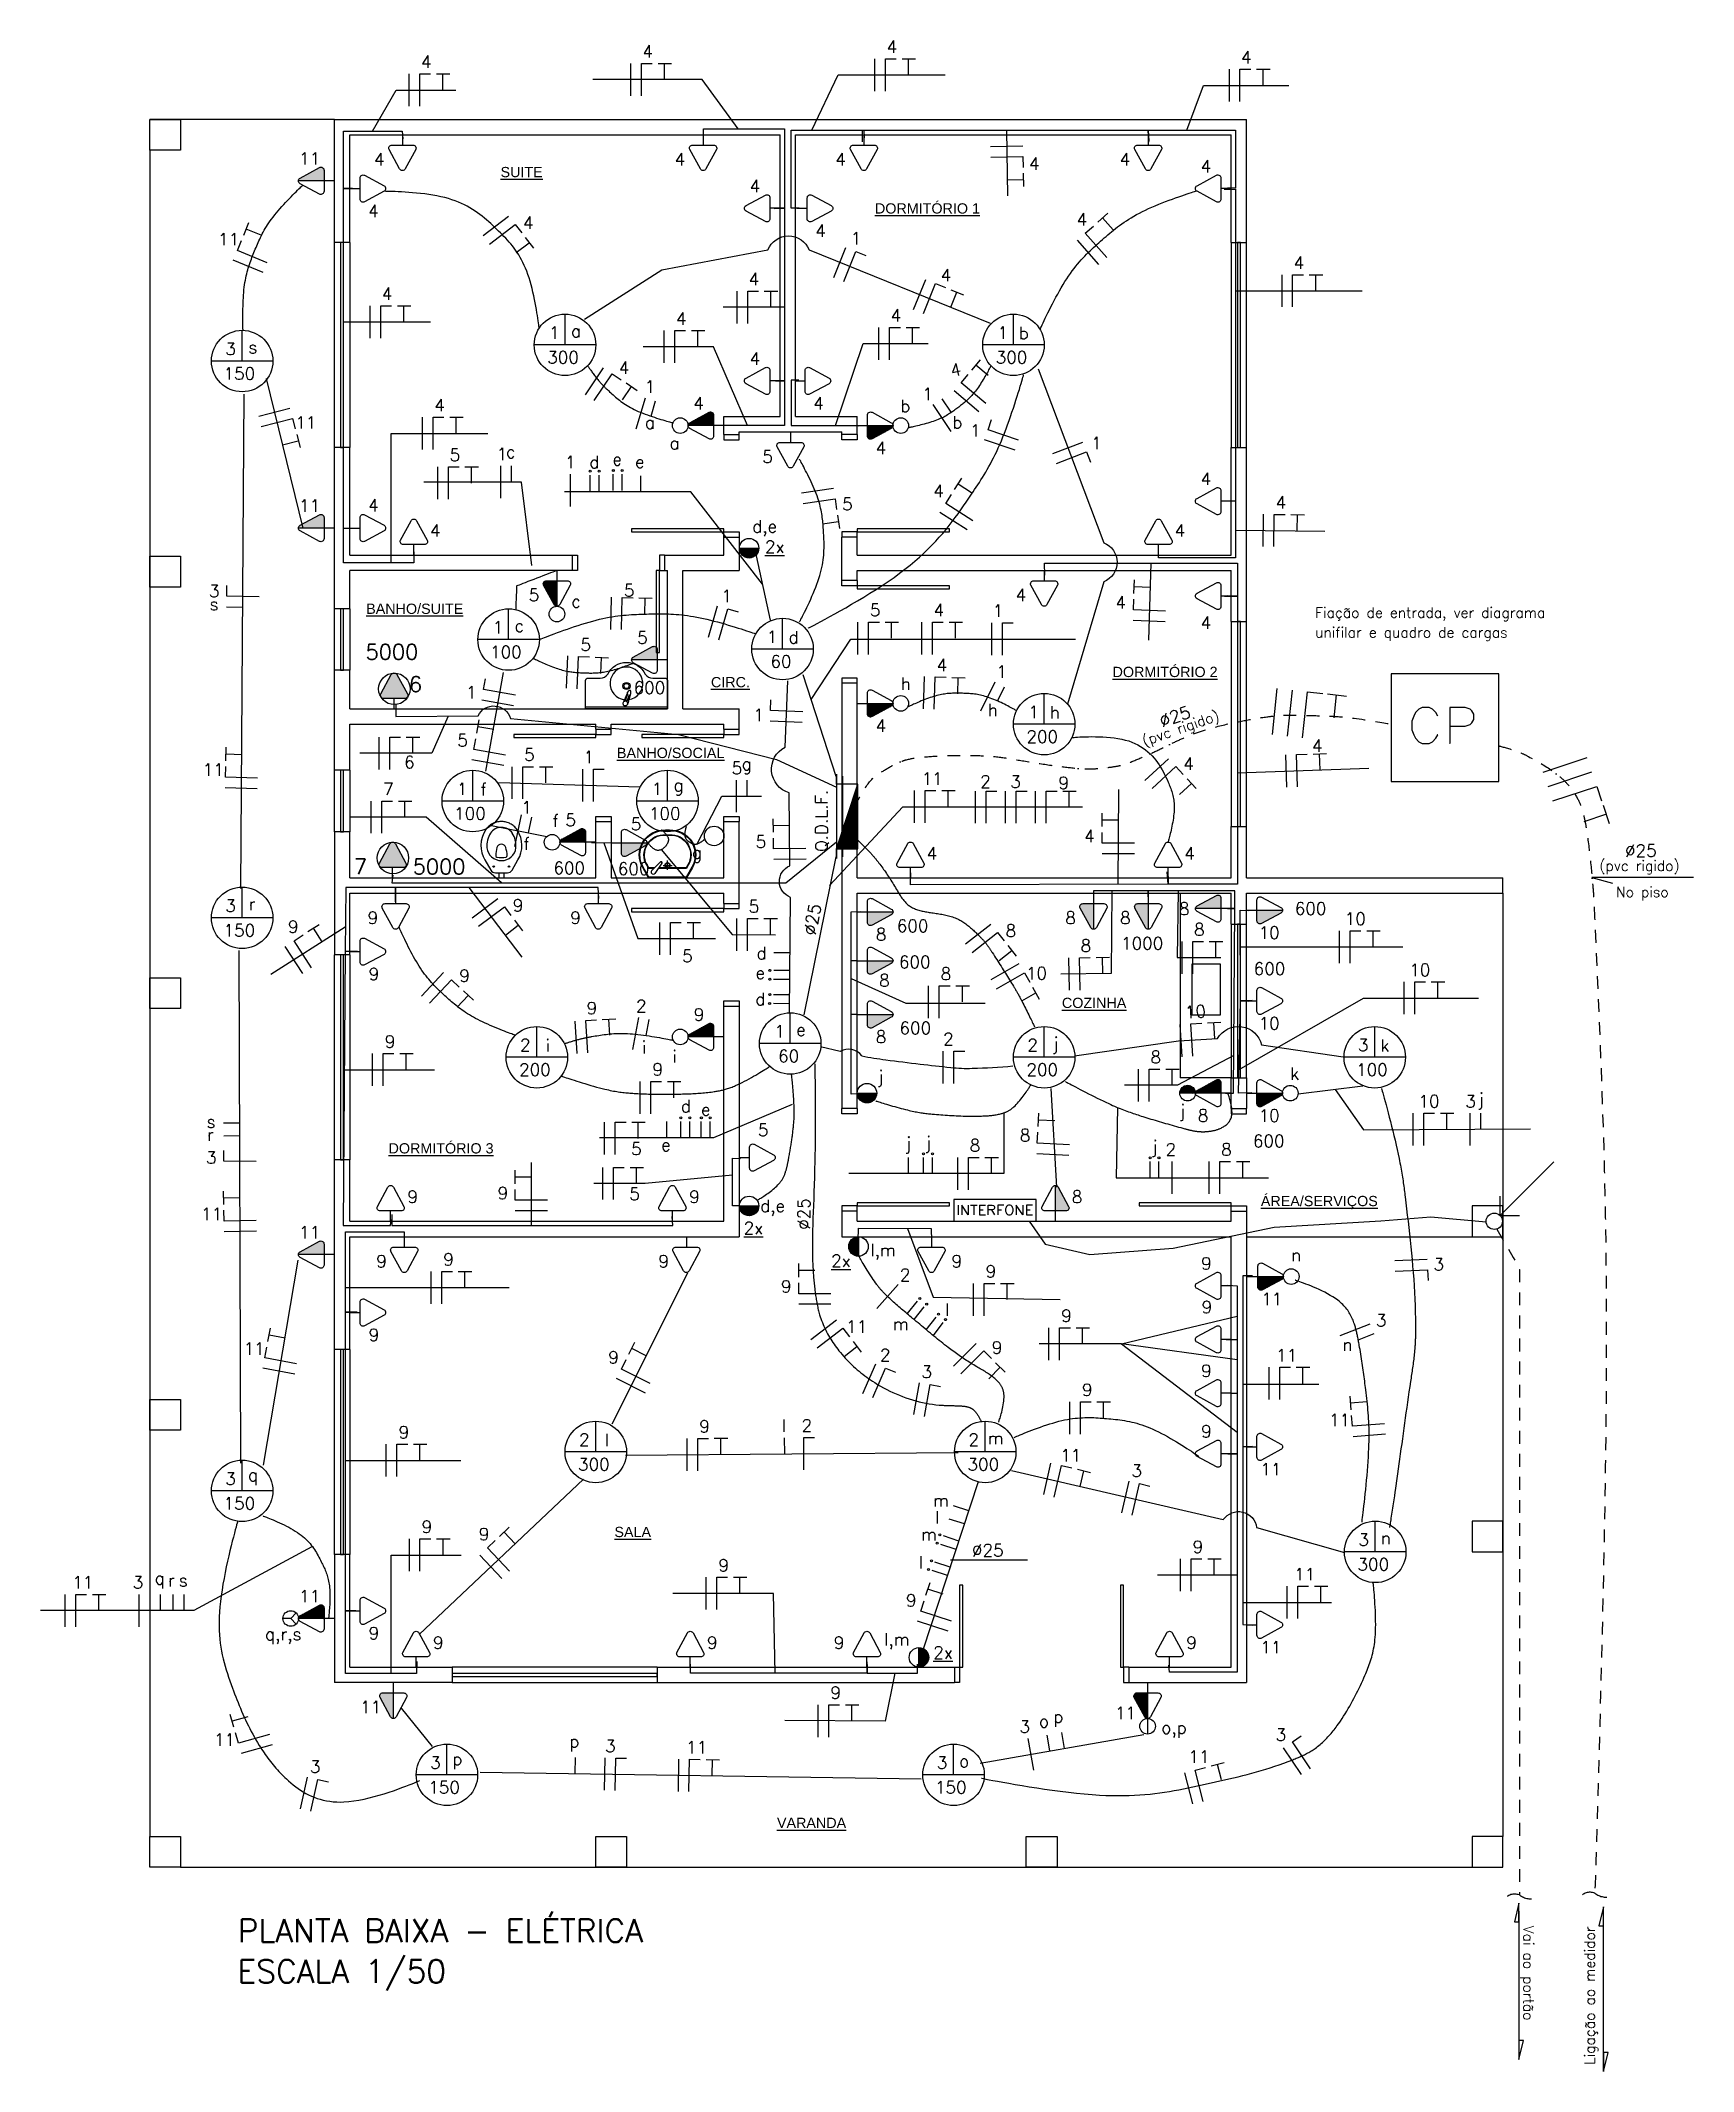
# Model space of a CAD drawing. Header units: millimetres. Extents: x 37 to 167, y 28 to 58.
# Drawn here: x 37.38 to 53.51, y 34.88 to 54.69 of the extents above; entities that cross this region are included whole.
import ezdxf

# ---------------------------------------------------------------- set-up
doc = ezdxf.new("R2010")
doc.units = ezdxf.units.MM
doc.linetypes.add('HIDDEN2', pattern=[0.1875, 0.125, -0.0625])
for name, color, linetype in [('ARQ-Banho_Cozinha_Serviço', 8, 'Continuous'), ('ELE-ELETRODUTOS', 5, 'Continuous'), ('ELE-FIAÇÃO', 10, 'Continuous'), ('ELE-PONTO_ELÉTRICO', 14, 'Continuous'), ('ESQUADRIAS', 9, 'Continuous'), ('PAREDE', 8, 'Continuous'), ('PAREDE-BAIXA', 9, 'Continuous'), ('PISO', 4, 'Continuous'), ('TXT_0', 7, 'Continuous'), ('TXT_2', 3, 'Continuous')]:
    doc.layers.add(name, color=color, linetype=linetype)
doc.styles.add('ADITIVOCAD', font='RomanS')
doc.styles.get("Standard").update_dxf_attribs({"font": 'Arial'})
pattern_1 = [(45, (14.318479, 8.071904), (-0.0035355339, 0.0035355339), [])]

msp = doc.modelspace()

# ---------------------------------------------------------------- texts
for s, p in [('%%USUITE', (41.8697, 53.361)), ('%%UDORMITÓRIO 1', (45.5225, 53.0062)), ('%%UBANHO/SUITE', (40.5587, 49.1007)), ('%%UDORMITÓRIO 2', (47.8406, 48.4844)), ('%%UCIRC.', (43.9224, 48.385)), ('%%UBANHO/SOCIAL', (43.0053, 47.6944)), ('%%UCOZINHA', (47.3464, 45.2559)), ('%%UDORMITÓRIO 3', (40.7769, 43.837)), ('%%UÁREA/SERVIÇOS', (49.2873, 43.323)), ('%%USALA', (42.9804, 40.0945)), ('%%UVARANDA', (44.5662, 37.2567))]:
    msp.add_text(s, height=0.1).set_placement(p)
at = {"style": 'ADITIVOCAD'}
for s, rotation, p in [('Vai ao portão', 270, (51.8495, 36.3035)), ('Ligação ao medidor', 90, (52.5455, 34.9464))]:
    msp.add_text(s, height=0.1, rotation=rotation, dxfattribs=at).set_placement(p)
at = {"insert": (50.1876, 48.816), "char_height": 0.18, "attachment_point": 4}
msp.add_mtext('\\A1; ', dxfattribs=at)
at = {"layer": 'TXT_0', "style": 'ADITIVOCAD'}
for s, height, p in [('Fiação de entrada, ver diagrama', 0.1, (49.8172, 49.0632)), ('unifilar e quadro de cargas', 0.1, (49.8172, 48.8704)), ('%%C25', 0.12, (52.8401, 46.7317)), ('(pvc rigido)', 0.1, (52.5896, 46.5941)), ('No piso', 0.1, (52.752, 46.3381)), ('%%C25', 0.12, (46.4689, 39.9063))]:
    msp.add_text(s, height=height, dxfattribs=at).set_placement(p)
for s, height, rotation, p in [('(pvc rigido)', 0.1, 19.239, (48.1513, 47.8096)), ('%%C25', 0.12, 19.239, (48.3227, 47.9923)), ('%%C25', 0.12, 79.056, (44.9416, 45.9576)), ('%%C25', 0.12, 90, (44.889, 43.0916))]:
    msp.add_text(s, height=height, rotation=rotation, dxfattribs=at).set_placement(p)
at = {"layer": 'TXT_2', "style": 'ADITIVOCAD'}
for s, p in [('PLANTA BAIXA - ELÉTRICA', (39.3061, 36.1418)), ('ESCALA 1/50', (39.3034, 35.7467))]:
    msp.add_text(s, height=0.225, dxfattribs=at).set_placement(p)

# ---------------------------------------------------------------- blocks, each defined once
blk = doc.blocks.new('ADC_PE_AB1')
at = {"flags": 128}
blk.add_lwpolyline([(0, -0.03), (1, -0.03), (1, 0), (0, 0)], close=True, dxfattribs=at)
at = {"flags": 8}
blk.add_attdef('$PORTA', (0.5, -0.1569), '', height=0.09, dxfattribs=at)
blk = doc.blocks.new('ADC_PD_AB1')
at = {"flags": 128}
blk.add_lwpolyline([(0, 0), (1, 0), (1, 0.03), (0, 0.03)], close=True, dxfattribs=at)
at = {"flags": 8}
blk.add_attdef('$PORTA', (0.5, 0.1463), '', height=0.09, dxfattribs=at)
blk = doc.blocks.new('ADC_PE_AB2')
at = {"flags": 128}
blk.add_lwpolyline([(0, -0.03), (1, -0.03), (1, 0), (0, 0)], close=True, dxfattribs=at)
at = {"flags": 8}
blk.add_attdef('$PORTA', (0.5, -0.158), '', height=0.09, dxfattribs=at)
blk = doc.blocks.new('ADC_PPRD')
at = {"flags": 128}
blk.add_lwpolyline([(0, 0), (1, 0), (1, 0.03), (0, 0.03)], close=True, dxfattribs=at)
blk = doc.blocks.new('ADC_JPL')
at = {"linetype": 'ByBlock', "flags": 128}
blk.add_lwpolyline([(0, -0.015), (1, -0.015), (1, 0.015), (0, 0.015)], close=True, dxfattribs=at)
at = {"flags": 8}
blk.add_attdef('$JANELA', (0.5, 0.2002), '', height=0.09, dxfattribs=at)
blk = doc.blocks.new('ADCE_LINCT')
for p, q in [((0, 0), (0, 0.2499)), ((0.2499, 0), (-0.2499, 0))]:
    blk.add_line(p, q)
blk.add_circle((0, 0), 0.2499)
at = {"flags": 8}
for tag, p in [('$A', (-0.089, 0.0992)), ('$B', (0.0909, 0.096)), ('$C', (-0.0013, -0.1014))]:
    blk.add_attdef(tag, p, '', height=0.1, dxfattribs=at)
blk = doc.blocks.new('ADCE_TB_2P')
at = {"flags": 128}
blk.add_lwpolyline([(0, 0), (0.0842, 0), (0.0842, 0.0853, -0.5575), (0.1207, 0.1079), (0.2784, 0.0226, -0.5959), (0.2784, -0.0226), (0.1207, -0.1079, -0.5789), (0.0842, -0.0853), (0.0842, 0)], format="xyb", dxfattribs=at)
at = {"flags": 8}
for tag, p in [('$C', (0.1994, 0.3183)), ('$A', (0.1994, -0.1817))]:
    blk.add_attdef(tag, p, '', height=0.09, dxfattribs=at)
blk = doc.blocks.new('ADCE_TM-IT1')
h = blk.add_hatch()
h.set_pattern_fill('_U', color=256, scale=0.005, angle=45, style=0, pattern_type=2)
h.set_pattern_definition(pattern_1)
h.paths.add_polyline_path([(0.084, 0), (0.084, -0.087), (0.085, -0.091), (0.086, -0.094), (0.087, -0.098), (0.089, -0.101), (0.092, -0.104), (0.095, -0.107), (0.098, -0.108), (0.102, -0.11), (0.106, -0.111), (0.11, -0.111), (0.113, -0.11), (0.117, -0.109), (0.121, -0.108), (0.278, -0.023), (0.282, -0.02), (0.285, -0.018), (0.287, -0.015), (0.289, -0.011), (0.291, -0.008), (0.292, -0.004), (0.292, 0)])
blk.add_line((0.084, 0), (0.292, 0))
at = {"flags": 128}
blk.add_lwpolyline([(0, 0), (0.084, 0), (0.084, 0.085, -0.5575), (0.121, 0.108), (0.278, 0.023, -0.5959), (0.278, -0.023), (0.121, -0.108, -0.5789), (0.084, -0.085), (0.084, 0)], format="xyb", dxfattribs=at)
blk.add_circle((0.355, 0), 0.0635)
at = {"flags": 8}
for tag, p in [('$C', (0.199, 0.318)), ('$B', (0.399, 0.16)), ('$A', (0.199, -0.182))]:
    blk.add_attdef(tag, p, '', height=0.09, dxfattribs=at)
blk = doc.blocks.new('ADCE_TM_2P')
blk.add_hatch(color=256).paths.add_polyline_path([(0.084, 0), (0.084, -0.087), (0.085, -0.091), (0.086, -0.094), (0.087, -0.098), (0.089, -0.101), (0.092, -0.104), (0.095, -0.107), (0.098, -0.108), (0.102, -0.11), (0.106, -0.111), (0.11, -0.111), (0.113, -0.11), (0.117, -0.109), (0.121, -0.108), (0.278, -0.023), (0.282, -0.02), (0.285, -0.018), (0.287, -0.015), (0.289, -0.011), (0.291, -0.008), (0.292, -0.004), (0.292, 0)])
blk.add_line((0.084, 0), (0.292, 0))
at = {"flags": 128}
blk.add_lwpolyline([(0, 0), (0.084, 0), (0.084, 0.085, -0.5575), (0.121, 0.108), (0.278, 0.023, -0.5959), (0.278, -0.023), (0.121, -0.108, -0.5789), (0.084, -0.085), (0.084, 0)], format="xyb", dxfattribs=at)
at = {"flags": 8}
for tag, p in [('$C', (0.199, 0.318)), ('$A', (0.199, -0.182))]:
    blk.add_attdef(tag, p, '', height=0.09, dxfattribs=at)
blk = doc.blocks.new('ADCE_TA_2PT')
blk.add_hatch(color=256).paths.add_polyline_path([(0.278, -0.023), (0.282, -0.02), (0.285, -0.017), (0.288, -0.014), (0.29, -0.01), (0.291, -0.006), (0.292, -0.002), (0.292, 0.002), (0.291, 0.006), (0.29, 0.01), (0.288, 0.014), (0.285, 0.017), (0.282, 0.02), (0.278, 0.023), (0.121, 0.108), (0.117, 0.109), (0.113, 0.11), (0.109, 0.111), (0.105, 0.11), (0.102, 0.109), (0.098, 0.108), (0.095, 0.106), (0.092, 0.103), (0.089, 0.1), (0.087, 0.097), (0.085, 0.093), (0.085, 0.089), (0.084, 0.085), (0.084, 0), (0.084, -0.085), (0.084, -0.089), (0.085, -0.093), (0.087, -0.097), (0.089, -0.1), (0.091, -0.103), (0.094, -0.106), (0.098, -0.108), (0.101, -0.11), (0.105, -0.111), (0.109, -0.111), (0.113, -0.11), (0.117, -0.109), (0.121, -0.108)])
at = {"flags": 128}
blk.add_lwpolyline([(0, 0), (0.084, 0), (0.084, 0.085, -0.5575), (0.121, 0.108), (0.278, 0.023, -0.5959), (0.278, -0.023), (0.121, -0.108, -0.5789), (0.084, -0.085), (0.084, 0)], format="xyb", dxfattribs=at)
blk.add_circle((0.162, -0.002), 0.128)
at = {"flags": 8}
for tag, p in [('$C', (0.199, 0.318)), ('$A', (0.199, -0.182))]:
    blk.add_attdef(tag, p, '', height=0.09, dxfattribs=at)
blk = doc.blocks.new('ADCE_INTS1')
blk.add_circle((0.0635, 0), 0.0635)
at = {"flags": 8}
for tag, p in [('$B', (0.1735, 0.1343)), ('$A', (0.1594, -0.1326))]:
    blk.add_attdef(tag, p, '', height=0.09, dxfattribs=at)
blk = doc.blocks.new('ADCE_INT3W_2S')
h = blk.add_hatch()
h.set_pattern_fill('_U', color=256, scale=0.005, angle=45, style=0, pattern_type=2)
h.set_pattern_definition(pattern_1)
h.paths.add_polyline_path([(0.127, 0), (0, 0), (0.001, -0.009), (0.003, -0.018), (0.006, -0.026), (0.01, -0.034), (0.016, -0.042), (0.022, -0.048), (0.029, -0.053), (0.037, -0.058), (0.046, -0.061), (0.055, -0.063), (0.064, -0.064), (0.073, -0.063), (0.081, -0.061), (0.09, -0.058), (0.098, -0.053), (0.105, -0.048), (0.112, -0.042), (0.117, -0.034), (0.121, -0.026), (0.125, -0.018), (0.126, -0.009)])
blk.add_line((0, 0), (0.127, 0))
blk.add_circle((0.064, 0), 0.0635)
at = {"flags": 8}
for tag, p, height in [('$B', (0.173, 0.134), 0.09), ('$A', (0.226, 0.001), 0.09), ('TIP', (0.014, -0.202), 0.1)]:
    blk.add_attdef(tag, p, '', height=height, dxfattribs=at)
blk = doc.blocks.new('ADCE_TM-IT3W')
h = blk.add_hatch()
h.set_pattern_fill('_U', color=256, scale=0.005, angle=45, style=0, pattern_type=2)
h.set_pattern_definition(pattern_1)
h.paths.add_polyline_path([(0.084, 0), (0.084, -0.087), (0.085, -0.091), (0.086, -0.094), (0.087, -0.098), (0.089, -0.101), (0.092, -0.104), (0.095, -0.107), (0.098, -0.108), (0.102, -0.11), (0.106, -0.111), (0.11, -0.111), (0.113, -0.11), (0.117, -0.109), (0.121, -0.108), (0.278, -0.023), (0.282, -0.02), (0.285, -0.018), (0.287, -0.015), (0.289, -0.011), (0.291, -0.008), (0.292, -0.004), (0.292, 0)])
h = blk.add_hatch()
h.set_pattern_fill('_U', color=256, scale=0.005, angle=45, style=0, pattern_type=2)
h.set_pattern_definition(pattern_1)
h.paths.add_polyline_path([(0.419, 0), (0.292, 0), (0.292, -0.009), (0.294, -0.018), (0.298, -0.026), (0.302, -0.034), (0.307, -0.042), (0.314, -0.048), (0.321, -0.053), (0.329, -0.058), (0.337, -0.061), (0.346, -0.063), (0.355, -0.064), (0.364, -0.063), (0.373, -0.061), (0.382, -0.058), (0.39, -0.053), (0.397, -0.048), (0.403, -0.042), (0.409, -0.034), (0.413, -0.026), (0.416, -0.018), (0.418, -0.009)])
for p, q in [((0.084, 0), (0.292, 0)), ((0.292, 0), (0.419, 0))]:
    blk.add_line(p, q)
at = {"flags": 128}
blk.add_lwpolyline([(0, 0), (0.084, 0), (0.084, 0.085, -0.5575), (0.121, 0.108), (0.278, 0.023, -0.5959), (0.278, -0.023), (0.121, -0.108, -0.5789), (0.084, -0.085), (0.084, 0)], format="xyb", dxfattribs=at)
blk.add_circle((0.355, 0), 0.0635)
at = {"flags": 8}
for tag, p in [('$C', (0.199, 0.318)), ('$B', (0.399, 0.16)), ('$A', (0.199, -0.182))]:
    blk.add_attdef(tag, p, '', height=0.09, dxfattribs=at)
blk = doc.blocks.new('ADCE_INT3W')
h = blk.add_hatch()
h.set_pattern_fill('_U', color=256, scale=0.005, angle=45, style=0, pattern_type=2)
h.set_pattern_definition(pattern_1)
h.paths.add_polyline_path([(0.127, 0), (0, 0), (0.001, -0.009), (0.003, -0.018), (0.006, -0.026), (0.01, -0.034), (0.016, -0.042), (0.022, -0.048), (0.029, -0.053), (0.037, -0.058), (0.046, -0.061), (0.055, -0.063), (0.064, -0.064), (0.073, -0.063), (0.081, -0.061), (0.09, -0.058), (0.098, -0.053), (0.105, -0.048), (0.112, -0.042), (0.117, -0.034), (0.121, -0.026), (0.125, -0.018), (0.126, -0.009)])
blk.add_line((0, 0), (0.127, 0))
blk.add_circle((0.064, 0), 0.0635)
at = {"flags": 8}
for tag, p in [('$B', (0.173, 0.134)), ('$A', (0.159, -0.133))]:
    blk.add_attdef(tag, p, '', height=0.09, dxfattribs=at)
blk = doc.blocks.new('ADCE_TM-IT2')
h = blk.add_hatch()
h.set_pattern_fill('_U', color=256, scale=0.005, angle=45, style=0, pattern_type=2)
h.set_pattern_definition(pattern_1)
h.paths.add_polyline_path([(0.084, 0), (0.084, -0.087), (0.085, -0.091), (0.086, -0.094), (0.087, -0.098), (0.089, -0.101), (0.092, -0.104), (0.095, -0.107), (0.098, -0.108), (0.102, -0.11), (0.106, -0.111), (0.11, -0.111), (0.113, -0.11), (0.117, -0.109), (0.121, -0.108), (0.278, -0.023), (0.282, -0.02), (0.285, -0.018), (0.287, -0.015), (0.289, -0.011), (0.291, -0.008), (0.292, -0.004), (0.292, 0)])
blk.add_line((0.084, 0), (0.419, 0))
at = {"flags": 128}
blk.add_lwpolyline([(0, 0), (0.084, 0), (0.084, 0.085, -0.5575), (0.121, 0.108), (0.278, 0.023, -0.5959), (0.278, -0.023), (0.121, -0.108, -0.5789), (0.084, -0.085), (0.084, 0)], format="xyb", dxfattribs=at)
blk.add_circle((0.355, 0), 0.0635)
at = {"flags": 8}
for tag, p in [('$C', (0.199, 0.318)), ('$B', (0.399, 0.16)), ('$A', (0.199, -0.182))]:
    blk.add_attdef(tag, p, '', height=0.09, dxfattribs=at)
blk = doc.blocks.new('ADCE_TM-IT3')
h = blk.add_hatch()
h.set_pattern_fill('_U', color=256, scale=0.005, angle=45, style=0, pattern_type=2)
h.set_pattern_definition(pattern_1)
h.paths.add_polyline_path([(0.084, 0), (0.084, -0.087), (0.085, -0.091), (0.086, -0.094), (0.087, -0.098), (0.089, -0.101), (0.092, -0.104), (0.095, -0.107), (0.098, -0.108), (0.102, -0.11), (0.106, -0.111), (0.11, -0.111), (0.113, -0.11), (0.117, -0.109), (0.121, -0.108), (0.278, -0.023), (0.282, -0.02), (0.285, -0.018), (0.287, -0.015), (0.289, -0.011), (0.291, -0.008), (0.292, -0.004), (0.292, 0)])
for p, q in [((0.084, 0), (0.292, 0)), ((0.355, 0), (0.31, 0.045)), ((0.355, 0), (0.31, -0.045)), ((0.355, 0), (0.419, 0))]:
    blk.add_line(p, q)
at = {"flags": 128}
blk.add_lwpolyline([(0, 0), (0.084, 0), (0.084, 0.085, -0.5575), (0.121, 0.108), (0.278, 0.023, -0.5959), (0.278, -0.023), (0.121, -0.108, -0.5789), (0.084, -0.085), (0.084, 0)], format="xyb", dxfattribs=at)
blk.add_circle((0.355, 0), 0.0635)
at = {"flags": 8}
for tag, p in [('$C', (0.199, 0.318)), ('$B', (0.399, 0.16)), ('$A', (0.199, -0.182))]:
    blk.add_attdef(tag, p, '', height=0.09, dxfattribs=at)
blk = doc.blocks.new('Adce_QDG-E')
h = blk.add_hatch()
h.set_pattern_fill('_U', color=256, scale=0.005, angle=135, style=0, pattern_type=2)
h.set_pattern_definition([(135, (-8.071904, 14.318479), (-0.0035355339, -0.0035355339), [])])
h.paths.add_polyline_path([(-0.3, 0.05), (-0.3, -0.15), (0.3, -0.15)])
for p, q in [((-0.3, 0.05), (0.3, -0.15)), ((-0.3749, -0.0091), (0.3749, -0.0091))]:
    blk.add_line(p, q)
at = {"flags": 128}
blk.add_lwpolyline([(0.3926, 0.05), (-0.3926, 0.05), (-0.3, 0.05), (-0.3, -0.15), (0.3, -0.15), (0.3, 0.05)], close=True, dxfattribs=at)
at = {"flags": 8}
blk.add_attdef('DESCRIÇÃO', (-0.0115, 0.1829), '', height=0.09, dxfattribs=at)
blk = doc.blocks.new('ADCE_CP-ALV-70x70')
at = {"flags": 128}
blk.add_lwpolyline([(-0.3385, -0.3652), (0.3615, -0.3652), (0.3615, 0.3348), (-0.3385, 0.3348)], close=True, dxfattribs=at)
for points in [[(-0.0358, 0.0604), (-0.0468, 0.0828), (-0.0692, 0.1052), (-0.0914, 0.1163), (-0.1361, 0.1163), (-0.1583, 0.1052), (-0.1807, 0.0828), (-0.1918, 0.0604), (-0.2031, 0.027), (-0.2031, -0.0286), (-0.1918, -0.0621), (-0.1807, -0.0845), (-0.1583, -0.1069), (-0.1361, -0.118), (-0.0914, -0.118), (-0.0692, -0.1069), (-0.0468, -0.0845), (-0.0358, -0.0621), (-0.036, -0.0621)], [(0.042, -0.0065), (0.0423, -0.0065), (0.1426, -0.0065), (0.1761, 0.0048), (0.1874, 0.0159), (0.1985, 0.0383), (0.1985, 0.0717), (0.1874, 0.0941), (0.1761, 0.1052), (0.1426, 0.1163), (0.0423, 0.1163), (0.0423, -0.118), (0.042, -0.118)]]:
    blk.add_lwpolyline(points, dxfattribs=at)
at = {"flags": 8}
blk.add_attdef('DESCRIÇÃO', (-0.3577, -0.2896), '', height=0.09, dxfattribs=at)
blk = doc.blocks.new('ADCE_CXINTER')
for p, q in [((0.0419, 0.0598), (0.0418, 0.0598)), ((0.0419, 0.1498), (0.0419, 0.0598)), ((0.1361, 0.0598), (0.136, 0.0598)), ((0.1361, 0.0598), (0.136, 0.0598)), ((0.1576, 0.1498), (0.2175, 0.1498)), ((0.2175, 0.1498), (0.2174, 0.1498)), ((0.2389, 0.1498), (0.2946, 0.1498)), ((0.2389, 0.1498), (0.2389, 0.0598)), ((0.2389, 0.1069), (0.2732, 0.1069)), ((0.2732, 0.1069), (0.2731, 0.1069)), ((0.2946, 0.1498), (0.2945, 0.1498)), ((0.3503, 0.1069), (0.3803, 0.0598)), ((0.3803, 0.0598), (0.3802, 0.0598)), ((0.4102, 0.1069), (0.4445, 0.1069)), ((0.4445, 0.1069), (0.4444, 0.1069)), ((0.6415, 0.0598), (0.6414, 0.0598)), ((0.6415, 0.0598), (0.6414, 0.0598)), ((0.6758, 0.0598), (0.6757, 0.0598)), ((0.6758, 0.1069), (0.71, 0.1069)), ((0.71, 0.1069), (0.7099, 0.1069))]:
    blk.add_line(p, q)
at = {"flags": 128}
blk.add_lwpolyline([(0, 0), (0.7669, 0), (0.7669, 0.2021), (0, 0.2021)], close=True, dxfattribs=at)
for points in [[(0.1361, 0.1498), (0.1361, 0.0598), (0.0762, 0.1498), (0.0762, 0.0598), (0.0761, 0.0598)], [(0.1875, 0.1498), (0.1875, 0.0598), (0.1874, 0.0598)], [(0.2389, 0.0598), (0.2389, 0.0598), (0.2946, 0.0598), (0.2945, 0.0598)], [(0.3202, 0.0598), (0.3203, 0.0598), (0.3203, 0.1498), (0.3588, 0.1498), (0.3716, 0.1455), (0.376, 0.1413), (0.3803, 0.1326), (0.3803, 0.1241), (0.376, 0.1156), (0.3716, 0.1112), (0.3588, 0.1069), (0.3203, 0.1069), (0.3202, 0.1069)], [(0.4658, 0.1498), (0.4659, 0.1498), (0.4102, 0.1498), (0.4102, 0.0598), (0.4102, 0.0598)], [(0.5087, 0.1498), (0.5002, 0.1455), (0.4916, 0.1369), (0.4873, 0.1284), (0.483, 0.1156), (0.483, 0.0941), (0.4873, 0.0812), (0.4916, 0.0727), (0.5002, 0.0641), (0.5087, 0.0598), (0.5259, 0.0598), (0.5344, 0.0641), (0.543, 0.0727), (0.5473, 0.0812), (0.5516, 0.0941), (0.5516, 0.1156), (0.5473, 0.1284), (0.543, 0.1369), (0.5344, 0.1455), (0.5259, 0.1498), (0.5087, 0.1498), (0.5086, 0.1498)], [(0.6415, 0.1498), (0.6415, 0.0598), (0.5816, 0.1498), (0.5816, 0.0598), (0.5815, 0.0598)], [(0.7313, 0.1498), (0.7314, 0.1498), (0.6758, 0.1498), (0.6758, 0.0598), (0.7314, 0.0598), (0.7313, 0.0598)]]:
    blk.add_lwpolyline(points, dxfattribs=at)
at = {"flags": 8}
blk.add_attdef('DESCRIÇÃO', (0.3871, 0.2837), '', height=0.09, dxfattribs=at)
blk = doc.blocks.new('ADCE_FNT')
at = {"flags": 128}
for points in [[(-0.1565, -0.15), (-0.1565, 0.15)], [(-0.0575, -0.15), (-0.0575, 0.15), (0.0425, 0.15)], [(0.0965, 0.15), (0.2215, 0.15)], [(0.1565, 0), (0.1565, 0.15)]]:
    blk.add_lwpolyline(points, dxfattribs=at)
at = {"flags": 8}
blk.add_attdef('A', (-0.0374, 0.212), '', height=0.1, dxfattribs=at)
blk = doc.blocks.new('ADCE_FR')
at = {"flags": 128}
for points in [[(-0.0495, -0.15), (-0.0495, 0.15)], [(0.0495, 0), (0.0495, 0.15)]]:
    blk.add_lwpolyline(points, dxfattribs=at)
at = {"flags": 8}
for tag, p in [('A', (-0.0393, 0.2618)), ('B', (0.0487, 0.2618))]:
    blk.add_attdef(tag, p, '', height=0.1, dxfattribs=at)
blk = doc.blocks.new('ADCE_FN')
at = {"flags": 128}
for points in [[(-0.0495, -0.15), (-0.0495, 0.15)], [(0.0495, -0.15), (0.0495, 0.15), (0.1495, 0.15)]]:
    blk.add_lwpolyline(points, dxfattribs=at)
at = {"flags": 8}
blk.add_attdef('A', (-0.043, 0.212), '', height=0.1, dxfattribs=at)
blk = doc.blocks.new('ADCE_F')
at = {"flags": 128}
blk.add_lwpolyline([(0, -0.15), (0, 0.15)], dxfattribs=at)
at = {"flags": 8}
blk.add_attdef('A', (-0.0066, 0.262), '', height=0.1, dxfattribs=at)
blk = doc.blocks.new('ADCE_RP')
at = {"flags": 128}
for points in [[(-0.0416, 0), (-0.0416, 0.15)], [(0.0416, 0), (0.0416, 0.15)]]:
    blk.add_lwpolyline(points, dxfattribs=at)
for centre in [(-0.0413, 0.1848), (0.0419, 0.1848)]:
    blk.add_circle(centre, 0.00924)
at = {"flags": 8}
blk.add_attdef('B', (-0.0008, 0.2701), '', height=0.1, dxfattribs=at)
blk = doc.blocks.new('ADCE_R')
at = {"flags": 128}
blk.add_lwpolyline([(0, 0), (0, 0.15)], dxfattribs=at)
at = {"flags": 8}
blk.add_attdef('B', (-0.0041, 0.262), '', height=0.1, dxfattribs=at)
blk = doc.blocks.new('ADCE_NR')
at = {"flags": 128}
for points in [[(-0.0509, 0), (-0.0509, 0.1508)], [(0.0509, -0.1492), (0.0509, 0.1508), (0.1509, 0.1508)]]:
    blk.add_lwpolyline(points, dxfattribs=at)
at = {"flags": 8}
for tag, p in [('B', (-0.0447, 0.262)), ('A', (0.0959, 0.262))]:
    blk.add_attdef(tag, p, '', height=0.1, dxfattribs=at)
blk = doc.blocks.new('ADCE_N')
at = {"flags": 128}
blk.add_lwpolyline([(0, -0.15), (0, 0.15), (0.1, 0.15)], dxfattribs=at)
at = {"flags": 8}
blk.add_attdef('A', (-0.0139, 0.212), '', height=0.1, dxfattribs=at)
blk = doc.blocks.new('ADCE_FioAl_2FNT')
at = {"flags": 128}
for points in [[(-0.1981, -0.15), (-0.1981, 0.15)], [(-0.099, -0.15), (-0.099, 0.15)], [(0, -0.15), (0, 0.15), (0.1, 0.15)], [(0.1301, 0.15), (0.2551, 0.15)], [(0.1901, 0), (0.1901, 0.15)]]:
    blk.add_lwpolyline(points, dxfattribs=at)
at = {"flags": 8}
blk.add_attdef('DESCRIÇÃO', (-0.3709, 0.1946), '', height=0.1, dxfattribs=at)
blk = doc.blocks.new('ADCE_TUB-DESCE2')
for p, q in [((0.3867, 0.3867), (0.0376, 0.0376)), ((0.0376, 0.0376), (0.0376, 0.1642)), ((0.0376, 0.0376), (0.1642, 0.0376))]:
    blk.add_line(p, q)
blk.add_circle((0, 0), 0.0532)
blk = doc.blocks.new('ADC_WC_BACIA_01-P')
for p, q in [((-0.025, 0.05), (-0.025, 0)), ((0.025, 0.05), (0.025, 0))]:
    blk.add_line(p, q)
at = {"flags": 128}
blk.add_lwpolyline([(0.0588, 0.05, 0.2667), (0.1043, 0.0761), (0.1617, 0.1751, 0.2797), (0.1562, 0.4646), (0.1503, 0.4734), (0.1439, 0.4817), (0.137, 0.4897), (0.1297, 0.4973), (0.1219, 0.5045), (0.1137, 0.5112), (0.1052, 0.5175), (0.0963, 0.5232), (0.087, 0.5285), (0.0775, 0.5332), (0.0677, 0.5373), (0.0577, 0.5408), (0.0475, 0.5438), (0.0371, 0.5461), (0.0266, 0.5478), (0.016, 0.5489), (0.0054, 0.5495), (-0.0053, 0.5494), (-0.0159, 0.5488), (-0.0265, 0.5476), (-0.037, 0.5458), (-0.0474, 0.5435), (-0.0576, 0.5405), (-0.0677, 0.5371), (-0.0775, 0.533), (-0.087, 0.5284), (-0.0963, 0.5232), (-0.1052, 0.5175), (-0.1138, 0.5113), (-0.1219, 0.5045), (-0.1297, 0.4974), (-0.137, 0.4898), (-0.1439, 0.4817), (-0.1503, 0.4734), (-0.1562, 0.4646, 0.2797), (-0.1617, 0.1751), (-0.1043, 0.0761, 0.2667), (-0.0588, 0.05)], format="xyb", close=True, dxfattribs=at)
blk.add_lwpolyline([(0.0432, 0.2952, 0.7678), (-0.0437, 0.2952, 0.033), (-0.056, 0.2184, 0.3847), (-0.0446, 0.2035, 0.0989), (0.0451, 0.2035, 0.3847), (0.0565, 0.2184, 0.0452), (0.0433, 0.2952)], format="xyb", dxfattribs=at)
for centre in [(-0.075, 0.1108), (0.075, 0.1108)]:
    blk.add_circle(centre, 0.0075)
for centre, major_axis, start_param, end_param in [((0.0892, 0.3153), (-0.231, 0), 5.7200948, 6.3747688), ((0, 0.3696), (-0.126, 0), 3.7046502, 5.7201277), ((-0.0892, 0.3153), (-0.231, 0), 3.0500092, 3.7046831), ((0, 0.3074), (-0.1414, 0), 0.0916131, 3.0499795)]:
    blk.add_ellipse(centre, major_axis=major_axis, ratio=0.9818, start_param=start_param, end_param=end_param)
blk = doc.blocks.new('ADC_LAV_02')
for p, q in [((-0.1541, 0.0735), (-0.0696, 0.1573)), ((-0.1213, 0.0424), (-0.0529, 0.1435)), ((-0.0529, 0.1435), (-0.0696, 0.1573)), ((-0.0422, 0.1216), (0.0447, 0.1216)), ((0.0004, 0.0791), (0.0004, 0.1703))]:
    blk.add_line(p, q)
at = {"flags": 128}
for points in [[(-0.0193, 0.4676), (0.0193, 0.4676, -0.5954), (0.2423, 0.1008), (0.1841, 0), (-0.1841, 0), (-0.2423, 0.1008, -0.5954)], [(-0.0195, 0.462), (0.0195, 0.462, -0.5956), (0.2375, 0.1036), (0.1809, 0.0056), (-0.1809, 0.0056), (-0.2375, 0.1036, -0.5956)]]:
    blk.add_lwpolyline(points, format="xyb", close=True, dxfattribs=at)
for points in [[(-0.135, 0.0924), (-0.1843, 0.0924), (-0.2026, 0.1242, -0.5988), (-0.0193, 0.4216), (0.0193, 0.4216, -0.5991), (0.2026, 0.124), (0.1843, 0.0924), (-0.0875, 0.0924)], [(-0.1304, 0.097), (-0.1817, 0.097), (-0.1987, 0.1265, -0.5991), (-0.0195, 0.417), (0.0195, 0.417, -0.5994), (0.1986, 0.1263), (0.1817, 0.097), (-0.0844, 0.097)], [(-0.1535, 0.0741, 1.2019), (-0.1175, 0.0481, 1.2019)]]:
    blk.add_lwpolyline(points, format="xyb", dxfattribs=at)
for radius in [0.0263, 0.0209]:
    blk.add_circle((0, 0.1223), radius)
blk.add_arc((-0.0646, 0.1464), 0.012, 346.1488, 114.5815)
blk = doc.blocks.new('ADC_WC_LAV-BANC_CUBA-RD-80')
for p, q in [((0, 0.02), (0.8, 0.02)), ((0.3657, 0.056), (0.3651, 0.0519)), ((0.3651, 0.0519), (0.3653, 0.0479)), ((0.3653, 0.0479), (0.366, 0.0443)), ((0.3671, 0.0603), (0.3657, 0.056)), ((0.366, 0.0443), (0.3673, 0.041)), ((0.373, 0.0738), (0.3671, 0.0603)), ((0.3673, 0.041), (0.3689, 0.0381)), ((0.3689, 0.0381), (0.3708, 0.0356)), ((0.3708, 0.0356), (0.3729, 0.0335)), ((0.3729, 0.0335), (0.3752, 0.0317)), ((0.409, 0.1552), (0.373, 0.0738)), ((0.3735, 0.0741), (0.3778, 0.0743)), ((0.3752, 0.0317), (0.3777, 0.0302)), ((0.3777, 0.0302), (0.3804, 0.029)), ((0.3778, 0.0743), (0.382, 0.0754)), ((0.3831, 0.0282), (0.3804, 0.029)), ((0.382, 0.0754), (0.3859, 0.0775)), ((0.386, 0.0278), (0.3831, 0.0282)), ((0.3859, 0.0775), (0.3893, 0.0805)), ((0.3889, 0.0276), (0.386, 0.0278)), ((0.3919, 0.0279), (0.3889, 0.0276)), ((0.3897, 0.0806), (0.4135, 0.1461)), ((0.3949, 0.0286), (0.3919, 0.0279)), ((0.398, 0.0298), (0.3949, 0.0286)), ((0.4011, 0.0315), (0.398, 0.0298)), ((0.4041, 0.0338), (0.4011, 0.0315)), ((0.4067, 0.0367), (0.4041, 0.0338)), ((0.4064, 0.0746), (0.4302, 0.14)), ((0.4072, 0.0697), (0.4065, 0.0742)), ((0.409, 0.0403), (0.4067, 0.0367)), ((0.4089, 0.0656), (0.4072, 0.0697)), ((0.4114, 0.062), (0.4089, 0.0656)), ((0.4106, 0.0444), (0.409, 0.0403)), ((0.4147, 0.0586), (0.4106, 0.0444)), ((0.4145, 0.0592), (0.4114, 0.062)), ((0.414, 0.1662), (0.4156, 0.1691)), ((0.4156, 0.1691), (0.4175, 0.1718)), ((0.4175, 0.1718), (0.4196, 0.1743)), ((0.4196, 0.1743), (0.4217, 0.1762)), ((0.4217, 0.1762), (0.4241, 0.1779)), ((0.4241, 0.1779), (0.4267, 0.1791)), ((0.4267, 0.1791), (0.4294, 0.1799)), ((0.4294, 0.1799), (0.4322, 0.18)), ((0.4322, 0.18), (0.4351, 0.1794)), ((0.4376, 0.178), (0.4351, 0.1794)), ((0.4397, 0.1761), (0.4376, 0.178)), ((0.4395, 0.1441), (0.4411, 0.1495)), ((0.4413, 0.1738), (0.4397, 0.1761)), ((0.4425, 0.1711), (0.4413, 0.1738)), ((0.4433, 0.1684), (0.4425, 0.1711)), ((0.4428, 0.1557), (0.4434, 0.159)), ((0.4437, 0.1656), (0.4433, 0.1684)), ((0.4434, 0.159), (0.4437, 0.1623)), ((0.4437, 0.1623), (0.4437, 0.1656))]:
    blk.add_line(p, q)
at = {"flags": 128}
blk.add_lwpolyline([(0, 0), (0, 0.275, -0.4142), (0.025, 0.3), (0.1444, 0.3, 0.238), (0.2168, 0.3365, -0.6324), (0.5832, 0.3365, 0.238), (0.6556, 0.3), (0.775, 0.3, -0.4142), (0.8, 0.275), (0.8, 0)], format="xyb", close=True, dxfattribs=at)
for radius in [0.035, 0.025]:
    blk.add_circle((0.4, 0.2223), radius)
for centre, radius, start, end in [((0.4, 0.2473), 0.16, 278.308, 262.6671), ((0.3883, 0.0509), 0.0232, 343.8303, 156.1697), ((0.3897, 0.0801), 0.000505, 93.6217, 138.3006), ((0.3911, 0.0585), 0.0222, 70.0005, 93.605), ((0.3911, 0.0585), 0.0222, 46.3935, 70.001), ((0.406, 0.0742), 0.000505, 1.71, 46.3782), ((-0.1406, 0.3982), 0.6009, 336.1441, 336.6859), ((0.4906, 0.1268), 0.0862, 152.7963, 157.0872), ((2.5911, -0.5259), 2.2535, 162.7032, 164.9663), ((0.3588, 0.1748), 0.0862, 342.9125, 347.2039)]:
    blk.add_arc(centre, radius, start, end)

# ---------------------------------------------------------------- linework, layer by layer
for p, q in [((40.3985, 52.7251), (40.2485, 52.7251)), ((45.3485, 44.2751), (45.1985, 44.2751)), ((49.1577, 43.0251), (51.6485, 43.0251))]:
    msp.add_line(p, q)
at = {"flags": 128}
for points in [[(51.8052, 36.3397), (51.8052, 36.5243), (51.7603, 36.3397)], [(52.6297, 35.0668), (52.6297, 34.8822), (52.6746, 35.0668)]]:
    msp.add_lwpolyline(points, close=True, dxfattribs=at)
for points in [[(52.6297, 34.8822), (52.6297, 36.4877), (52.5848, 36.3031), (52.6297, 36.3031)], [(51.8052, 36.4457), (51.8052, 34.9974), (51.8501, 35.182), (51.8052, 35.182)]]:
    msp.add_lwpolyline(points, dxfattribs=at)
at = {"layer": 'ARQ-Banho_Cozinha_Serviço'}
for p in [(48.4985, 46.3751), (48.9985, 44.5751)]:
    msp.add_line(p, (48.4985, 44.5751), dxfattribs=at)
at = {"layer": 'ARQ-Banho_Cozinha_Serviço', "flags": 128}
msp.add_lwpolyline([(48.6155, 45.1894), (48.8947, 45.1894), (48.8947, 45.6851), (48.6155, 45.6851)], close=True, dxfattribs=at)
at = {"layer": 'ELE-ELETRODUTOS'}
for p, q in [((45.3485, 45.7177), (45.2894, 45.7177)), ((45.3485, 45.1931), (45.2894, 45.1931)), ((45.183, 44.8331), (44.9925, 44.8773)), ((48.948, 42.0227), (49.0552, 42.0227)), ((48.9985, 41.4983), (49.0552, 41.4983))]:
    msp.add_line(p, q, dxfattribs=at)
at = {"layer": 'ELE-ELETRODUTOS', "flags": 128}
for points in [[(40.424, 53.2518), (40.337, 53.2518), (40.337, 53.8111), (40.909, 53.8111), (40.9158, 53.736)], [(43.8482, 53.7356), (43.8482, 53.832), (44.6414, 53.832), (44.6414, 53.0573), (44.5621, 53.0573)], [(44.7828, 53.0573), (44.7035, 53.0573), (44.7035, 53.8182), (45.414, 53.8182), (45.4174, 53.7459)], [(45.4014, 53.7068), (45.4014, 53.8182), (48.1878, 53.8182), (48.1928, 53.7139)], [(48.1932, 53.7011), (48.1878, 53.8182), (49.0398, 53.8182), (49.0398, 53.2531), (48.9636, 53.2559)], [(39.3571, 51.8671), (39.3571, 51.8688), (39.3569, 51.8737), (39.3567, 51.8815), (39.3564, 51.8921), (39.3561, 51.9053), (39.3559, 51.9208), (39.3556, 51.9384), (39.3554, 51.9579), (39.3553, 51.9791), (39.3553, 52.0017), (39.3554, 52.0256), (39.3557, 52.0506), (39.3562, 52.0764), (39.3569, 52.1028), (39.3578, 52.1295), (39.3589, 52.1565), (39.3604, 52.1834), (39.3621, 52.21), (39.3642, 52.2362), (39.3666, 52.2617), (39.3694, 52.2864), (39.3726, 52.3101), (39.3761, 52.3331), (39.3799, 52.3553), (39.3841, 52.3767), (39.3885, 52.3975), (39.3932, 52.4177), (39.3982, 52.4372), (39.4034, 52.4563), (39.4088, 52.4748), (39.4144, 52.4929), (39.4201, 52.5105), (39.4261, 52.5278), (39.4321, 52.5448), (39.4383, 52.5615), (39.4446, 52.578), (39.451, 52.5943), (39.4574, 52.6104), (39.4639, 52.6265), (39.4705, 52.6425), (39.4771, 52.6588), (39.4838, 52.675), (39.4906, 52.6913), (39.4976, 52.7077), (39.5047, 52.7241), (39.5121, 52.7406), (39.5197, 52.7573), (39.5277, 52.774), (39.5361, 52.7909), (39.5449, 52.808), (39.5542, 52.8253), (39.5639, 52.8427), (39.5743, 52.8604), (39.5852, 52.8784), (39.5968, 52.8966), (39.6091, 52.915), (39.6221, 52.9338), (39.6359, 52.9529), (39.6506, 52.9723), (39.6661, 52.9921), (39.6826, 53.0123), (39.6997, 53.0327), (39.7175, 53.0532), (39.7356, 53.0736), (39.754, 53.0939), (39.7725, 53.1138), (39.7909, 53.1334), (39.8089, 53.1523), (39.8265, 53.1705), (39.8435, 53.1878), (39.8597, 53.2042), (39.8749, 53.2194), (39.889, 53.2333), (39.9018, 53.2458), (39.913, 53.2568), (39.9226, 53.2661), (39.9304, 53.2736), (39.9362, 53.2791), (39.9398, 53.2825), (39.941, 53.2836), (39.941, 53.2836)], [(40.4704, 49.9333), (40.337, 49.9333), (40.337, 53.2518), (40.4496, 53.2501)], [(42.2464, 51.8875), (42.2461, 51.8897), (42.2453, 51.8964), (42.244, 51.9071), (42.2421, 51.9215), (42.2397, 51.9394), (42.2368, 51.9604), (42.2333, 51.9842), (42.2292, 52.0105), (42.2246, 52.0391), (42.2195, 52.0695), (42.2138, 52.1016), (42.2075, 52.1349), (42.2007, 52.1692), (42.1934, 52.2042), (42.1854, 52.2396), (42.1769, 52.275), (42.1678, 52.3102), (42.1582, 52.3449), (42.148, 52.3786), (42.1372, 52.4113), (42.1372, 52.4113), (42.1258, 52.4425), (42.1138, 52.4723), (42.1014, 52.5008), (42.0884, 52.528), (42.075, 52.5541), (42.0611, 52.579), (42.0468, 52.6029), (42.0321, 52.6259), (42.017, 52.6479), (42.0015, 52.6691), (41.9858, 52.6896), (41.9697, 52.7094), (41.9534, 52.7286), (41.9368, 52.7472), (41.92, 52.7654), (41.903, 52.7832), (41.8858, 52.8006), (41.8685, 52.8179), (41.8511, 52.8349), (41.8336, 52.8519), (41.814, 52.8707), (41.7942, 52.8894), (41.7742, 52.9079), (41.7539, 52.9264), (41.7333, 52.9445), (41.7121, 52.9625), (41.6904, 52.9801), (41.6681, 52.9974), (41.6451, 53.0143), (41.6214, 53.0307), (41.5968, 53.0467), (41.5713, 53.0621), (41.5448, 53.077), (41.5172, 53.0913), (41.4884, 53.1049), (41.4585, 53.1178), (41.4272, 53.1299), (41.3946, 53.1413), (41.3605, 53.1519), (41.3249, 53.1615), (41.2878, 53.1703), (41.2493, 53.1782), (41.21, 53.1852), (41.1701, 53.1915), (41.13, 53.197), (41.0899, 53.2019), (41.0504, 53.2061), (41.0116, 53.2097), (40.9739, 53.2127), (40.9377, 53.2153), (40.9034, 53.2174), (40.8712, 53.219), (40.8415, 53.2203), (40.8147, 53.2213), (40.791, 53.222), (40.7709, 53.2225), (40.7546, 53.2228), (40.7426, 53.2229), (40.7351, 53.223), (40.7326, 53.223), (40.7326, 53.223)], [(47.133, 51.8755), (47.1339, 51.8775), (47.1366, 51.8834), (47.1409, 51.893), (47.1468, 51.9058), (47.1542, 51.9217), (47.163, 51.9404), (47.1731, 51.9616), (47.1843, 51.9851), (47.1967, 52.0105), (47.21, 52.0376), (47.2242, 52.0662), (47.2392, 52.0958), (47.2549, 52.1264), (47.2712, 52.1576), (47.2881, 52.1891), (47.3053, 52.2207), (47.3228, 52.252), (47.3406, 52.2829), (47.3585, 52.313), (47.3764, 52.3421), (47.3764, 52.3421), (47.3942, 52.3699), (47.412, 52.3965), (47.4297, 52.4219), (47.4473, 52.4462), (47.4649, 52.4695), (47.4824, 52.4918), (47.4998, 52.5131), (47.5173, 52.5336), (47.5346, 52.5534), (47.552, 52.5724), (47.5693, 52.5907), (47.5866, 52.6084), (47.6038, 52.6257), (47.6211, 52.6424), (47.6383, 52.6588), (47.6555, 52.6748), (47.6727, 52.6906), (47.6899, 52.7061), (47.7071, 52.7216), (47.7243, 52.7369), (47.7417, 52.7524), (47.7591, 52.7678), (47.7768, 52.7833), (47.7946, 52.7987), (47.8127, 52.8141), (47.8311, 52.8294), (47.8499, 52.8448), (47.8692, 52.8601), (47.889, 52.8753), (47.9095, 52.8905), (47.9306, 52.9057), (47.9524, 52.9208), (47.975, 52.9359), (47.9985, 52.9509), (48.0229, 52.9658), (48.0483, 52.9807), (48.0747, 52.9955), (48.1023, 53.0102), (48.1311, 53.0249), (48.1611, 53.0395), (48.1611, 53.0395), (48.1924, 53.0539), (48.2247, 53.0683), (48.2578, 53.0824), (48.2913, 53.0962), (48.325, 53.1097), (48.3586, 53.1228), (48.3919, 53.1354), (48.4244, 53.1475), (48.456, 53.159), (48.4863, 53.1698), (48.5151, 53.1799), (48.542, 53.1893), (48.5669, 53.1977), (48.5894, 53.2052), (48.6092, 53.2118), (48.626, 53.2173), (48.6396, 53.2217), (48.6497, 53.2249), (48.6559, 53.2269), (48.6581, 53.2276)], [(48.9295, 53.2438), (49.0398, 53.2438), (49.0398, 50.2001), (48.9611, 50.2004)], [(44.5403, 53.0563), (44.6414, 53.0573), (44.6414, 51.3734), (44.5781, 51.3733)], [(42.7194, 51.5222), (42.7197, 51.5216), (42.7208, 51.52), (42.7226, 51.5174), (42.725, 51.5139), (42.728, 51.5096), (42.7316, 51.5045), (42.7356, 51.4987), (42.7401, 51.4923), (42.745, 51.4854), (42.7503, 51.4779), (42.7558, 51.4701), (42.7617, 51.462), (42.7678, 51.4536), (42.774, 51.445), (42.7804, 51.4364), (42.7869, 51.4276), (42.7934, 51.419), (42.7999, 51.4104), (42.8064, 51.402), (42.8128, 51.3939), (42.8128, 51.3939), (42.8191, 51.3861), (42.8252, 51.3787), (42.8312, 51.3715), (42.8371, 51.3646), (42.8429, 51.3579), (42.8486, 51.3515), (42.8542, 51.3454), (42.8597, 51.3394), (42.8651, 51.3337), (42.8705, 51.3281), (42.8758, 51.3227), (42.8811, 51.3175), (42.8863, 51.3123), (42.8914, 51.3073), (42.8965, 51.3024), (42.9016, 51.2976), (42.9067, 51.2928), (42.9117, 51.2881), (42.9168, 51.2834), (42.9218, 51.2787), (42.9332, 51.2682), (42.9446, 51.2577), (42.9561, 51.2472), (42.9679, 51.2366), (42.9798, 51.2261), (42.992, 51.2157), (43.0045, 51.2052), (43.0173, 51.1948), (43.0305, 51.1845), (43.0442, 51.1742), (43.0583, 51.164), (43.0729, 51.1538), (43.0881, 51.1438), (43.1039, 51.1338), (43.1204, 51.1239), (43.1375, 51.1142), (43.1554, 51.1046), (43.174, 51.0951), (43.1935, 51.0857), (43.2138, 51.0765), (43.235, 51.0675), (43.2569, 51.0586), (43.2793, 51.05), (43.302, 51.0416), (43.3249, 51.0335), (43.3477, 51.0256), (43.3702, 51.0182), (43.3923, 51.0111), (43.4137, 51.0044), (43.4343, 50.9981), (43.4539, 50.9922), (43.4722, 50.9869), (43.4891, 50.9821), (43.5043, 50.9778), (43.5178, 50.9741), (43.5292, 50.971), (43.5385, 50.9685), (43.5453, 50.9667), (43.5496, 50.9656), (43.551, 50.9653)], [(46.6534, 51.5214), (46.6529, 51.5204), (46.6514, 51.5176), (46.6491, 51.5131), (46.6458, 51.5069), (46.6418, 51.4993), (46.637, 51.4904), (46.6316, 51.4803), (46.6255, 51.4691), (46.6188, 51.457), (46.6116, 51.4441), (46.6039, 51.4305), (46.5958, 51.4164), (46.5873, 51.4018), (46.5785, 51.387), (46.5695, 51.3721), (46.5602, 51.3571), (46.5508, 51.3423), (46.5413, 51.3277), (46.5317, 51.3135), (46.5222, 51.2998), (46.5222, 51.2998), (46.5127, 51.2867), (46.5033, 51.2742), (46.4939, 51.2624), (46.4846, 51.251), (46.4753, 51.2402), (46.466, 51.2299), (46.4568, 51.22), (46.4477, 51.2105), (46.4386, 51.2015), (46.4295, 51.1928), (46.4204, 51.1844), (46.4114, 51.1763), (46.4024, 51.1684), (46.3934, 51.1608), (46.3844, 51.1534), (46.3754, 51.1462), (46.3664, 51.1391), (46.3575, 51.1321), (46.3485, 51.1252), (46.3395, 51.1183), (46.3395, 51.1183), (46.3302, 51.1111), (46.3208, 51.1039), (46.3113, 51.0968), (46.3018, 51.0897), (46.2921, 51.0826), (46.2822, 51.0755), (46.2721, 51.0685), (46.2618, 51.0616), (46.2512, 51.0547), (46.2403, 51.0479), (46.2291, 51.0411), (46.2175, 51.0344), (46.2054, 51.0278), (46.193, 51.0213), (46.1801, 51.0148), (46.1667, 51.0085), (46.1527, 51.0023), (46.1382, 50.9962), (46.123, 50.9902), (46.1073, 50.9843), (46.1073, 50.9843), (46.0909, 50.9786), (46.0739, 50.973), (46.0566, 50.9676), (46.0391, 50.9624), (46.0215, 50.9573), (46.004, 50.9525), (45.9866, 50.9479), (45.9697, 50.9435), (45.9532, 50.9394), (45.9374, 50.9356), (45.9224, 50.9321), (45.9084, 50.9288), (45.8955, 50.9259), (45.8838, 50.9233), (45.8735, 50.9211), (45.8647, 50.9192), (45.8576, 50.9178), (45.8524, 50.9167), (45.8492, 50.916), (45.8481, 50.9158)], [(39.5834, 51.398), (39.9407, 49.9385)], [(44.553, 51.3732), (44.6414, 51.3732), (44.6414, 50.9376), (44.0273, 50.9374)], [(44.7793, 51.3796), (44.7485, 51.3796), (44.7034, 51.3796), (44.7034, 50.9376), (45.3485, 50.9376), (45.366, 50.9366)], [(44.8693, 48.9611), (44.8733, 48.9631), (44.8847, 48.9689), (44.9032, 48.9785), (44.9281, 48.9914), (44.9589, 49.0076), (44.995, 49.0269), (45.036, 49.0489), (45.0813, 49.0736), (45.1303, 49.1006), (45.1825, 49.1299), (45.2374, 49.1611), (45.2945, 49.1941), (45.3531, 49.2286), (45.4128, 49.2645), (45.473, 49.3015), (45.5332, 49.3395), (45.5928, 49.3782), (45.6513, 49.4173), (45.7082, 49.4568), (45.7629, 49.4964), (45.815, 49.5359), (45.8645, 49.5752), (45.9116, 49.6145), (45.9563, 49.6536), (45.9989, 49.6926), (46.0394, 49.7315), (46.0779, 49.7703), (46.1147, 49.8091), (46.1498, 49.8477), (46.1834, 49.8862), (46.2155, 49.9246), (46.2464, 49.963), (46.2762, 50.0012), (46.305, 50.0394), (46.3328, 50.0775), (46.36, 50.1156), (46.3865, 50.1535), (46.4126, 50.1914), (46.4383, 50.2293), (46.4638, 50.267), (46.4638, 50.267), (46.4793, 50.2901), (46.4949, 50.3133), (46.5104, 50.3366), (46.5259, 50.3601), (46.5413, 50.3839), (46.5567, 50.4081), (46.5721, 50.4327), (46.5875, 50.4578), (46.6029, 50.4834), (46.6182, 50.5098), (46.6335, 50.5369), (46.6488, 50.5648), (46.6641, 50.5936), (46.6794, 50.6233), (46.6946, 50.6541), (46.7099, 50.686), (46.7251, 50.7192), (46.7404, 50.7535), (46.7556, 50.7893), (46.7708, 50.8264), (46.786, 50.865), (46.8011, 50.9048), (46.816, 50.9453), (46.8308, 50.9864), (46.8452, 51.0276), (46.8592, 51.0686), (46.8728, 51.109), (46.8858, 51.1486), (46.8983, 51.1869), (46.91, 51.2237), (46.921, 51.2587), (46.9312, 51.2913), (46.9404, 51.3214), (46.9487, 51.3486), (46.9558, 51.3726), (46.9619, 51.3929), (46.9667, 51.4093), (46.9703, 51.4215), (46.9725, 51.429), (46.9732, 51.4316), (46.9732, 51.4316)], [(39.3362, 46.422), (39.3691, 51.2448)], [(44.7864, 49.0224), (44.7873, 49.0242), (44.79, 49.0292), (44.7944, 49.0374), (44.8002, 49.0485), (44.8074, 49.0623), (44.8157, 49.0786), (44.8251, 49.0971), (44.8354, 49.1177), (44.8465, 49.1401), (44.8581, 49.1642), (44.8702, 49.1896), (44.8826, 49.2163), (44.8952, 49.2439), (44.9078, 49.2723), (44.9203, 49.3012), (44.9324, 49.3305), (44.9442, 49.3598), (44.9554, 49.3891), (44.9658, 49.4181), (44.9754, 49.4466), (44.9754, 49.4466), (44.984, 49.4743), (44.9916, 49.5014), (44.9983, 49.5277), (45.0042, 49.5535), (45.0092, 49.5787), (45.0135, 49.6033), (45.017, 49.6273), (45.0199, 49.6509), (45.0222, 49.6741), (45.0239, 49.6968), (45.025, 49.7191), (45.0257, 49.7411), (45.026, 49.7628), (45.0259, 49.7841), (45.0255, 49.8053), (45.0248, 49.8263), (45.0239, 49.847), (45.0228, 49.8677), (45.0217, 49.8882), (45.0204, 49.9087), (45.0204, 49.9087), (45.0193, 49.9251), (45.0182, 49.9416), (45.0171, 49.958), (45.0158, 49.9746), (45.0143, 49.9913), (45.0126, 50.008), (45.0107, 50.025), (45.0086, 50.0421), (45.0061, 50.0595), (45.0033, 50.0772), (45.0002, 50.0951), (44.9966, 50.1133), (44.9926, 50.1319), (44.9881, 50.1509), (44.983, 50.1703), (44.9774, 50.1901), (44.9713, 50.2104), (44.9645, 50.2312), (44.957, 50.2525), (44.9489, 50.2744), (44.9489, 50.2744), (44.94, 50.2968), (44.9305, 50.3197), (44.9205, 50.3428), (44.9102, 50.3661), (44.8995, 50.3892), (44.8887, 50.412), (44.8779, 50.4345), (44.8671, 50.4563), (44.8566, 50.4774), (44.8463, 50.4975), (44.8365, 50.5165), (44.8272, 50.5343), (44.8186, 50.5506), (44.8107, 50.5652), (44.8038, 50.5781), (44.7978, 50.589), (44.793, 50.5978), (44.7894, 50.6043), (44.7871, 50.6083), (44.7864, 50.6097), (44.7864, 50.6097)], [(48.9426, 50.202), (49.0398, 50.202), (49.0398, 49.6476), (48.2886, 49.6476), (48.2895, 49.6993)], [(41.0239, 49.7045), (41.0239, 49.6751), (41.0239, 49.5997), (40.337, 49.5997), (40.337, 49.9376), (40.4276, 49.9376)], [(44.5039, 49.0385), (44.3667, 49.667)], [(47.1811, 49.4784), (47.1773, 49.5944), (49.0596, 49.5944), (49.0596, 49.2751), (48.9584, 49.2762)], [(42.4197, 49.5251), (42.4169, 49.524), (42.4087, 49.5208), (42.3958, 49.5158), (42.3788, 49.5092), (42.3583, 49.5012), (42.3348, 49.492), (42.3089, 49.482), (42.2812, 49.4713), (42.2524, 49.4601), (42.223, 49.4486), (42.1936, 49.4372), (42.1648, 49.426), (42.1371, 49.4153), (42.1113, 49.4052), (42.0878, 49.3961), (42.0672, 49.3881), (42.0502, 49.3815), (42.0373, 49.3765), (42.0291, 49.3733), (42.0263, 49.3722), (42.0263, 49.3722), (42.0263, 49.3722), (42.0263, 49.3722), (42.0263, 49.3722), (42.0263, 49.3722), (42.0263, 49.3722), (42.0263, 49.3722), (42.0263, 49.3722), (42.0263, 49.3722), (42.0263, 49.3722), (42.0263, 49.3722), (42.0263, 49.3722), (42.0263, 49.3722), (42.0263, 49.3722), (42.0263, 49.3722), (42.0263, 49.3722), (42.0263, 49.3722), (42.0263, 49.3722), (42.0263, 49.3722), (42.0263, 49.3722), (42.0263, 49.3722), (42.0262, 49.3705), (42.026, 49.3656), (42.0257, 49.3579), (42.0253, 49.3477), (42.0248, 49.3354), (42.0242, 49.3213), (42.0236, 49.3059), (42.023, 49.2893), (42.0223, 49.2721), (42.0216, 49.2545), (42.0209, 49.2369), (42.0202, 49.2196), (42.0195, 49.2031), (42.0189, 49.1876), (42.0183, 49.1736), (42.0178, 49.1613), (42.0174, 49.1511), (42.0171, 49.1434), (42.0169, 49.1385), (42.0169, 49.1368)], [(48.9325, 49.2728), (49.0596, 49.2751), (49.0593, 46.4636), (48.3822, 46.4636), (48.3746, 46.5851)], [(42.2484, 48.8501), (42.2506, 48.8509), (42.2569, 48.8535), (42.267, 48.8575), (42.2808, 48.863), (42.2979, 48.8697), (42.3181, 48.8775), (42.341, 48.8864), (42.3664, 48.896), (42.3941, 48.9065), (42.4238, 48.9175), (42.4552, 48.9289), (42.488, 48.9407), (42.5219, 48.9527), (42.5568, 48.9648), (42.5923, 48.9768), (42.6281, 48.9886), (42.664, 49), (42.6997, 49.011), (42.735, 49.0214), (42.7695, 49.0311), (42.7695, 49.0311), (42.8031, 49.0399), (42.8357, 49.0479), (42.8674, 49.0551), (42.8982, 49.0615), (42.9283, 49.0673), (42.9576, 49.0724), (42.9862, 49.0769), (43.0141, 49.0809), (43.0415, 49.0843), (43.0683, 49.0873), (43.0946, 49.0898), (43.1204, 49.0919), (43.1458, 49.0936), (43.1709, 49.0951), (43.1957, 49.0962), (43.2202, 49.0972), (43.2445, 49.098), (43.2687, 49.0986), (43.2928, 49.0991), (43.3168, 49.0996), (43.3168, 49.0996), (43.34, 49.1001), (43.3633, 49.1005), (43.3867, 49.1008), (43.4102, 49.101), (43.434, 49.101), (43.4579, 49.1009), (43.4822, 49.1005), (43.5069, 49.0998), (43.5319, 49.0988), (43.5574, 49.0975), (43.5834, 49.0957), (43.61, 49.0936), (43.6371, 49.0909), (43.665, 49.0878), (43.6935, 49.0841), (43.7228, 49.0798), (43.7529, 49.0749), (43.7839, 49.0694), (43.8157, 49.0632), (43.8486, 49.0562), (43.8824, 49.0484), (43.9169, 49.0401), (43.952, 49.0311), (43.9872, 49.0218), (44.0224, 49.0121), (44.0572, 49.0022), (44.0915, 48.9922), (44.1249, 48.9823), (44.1571, 48.9725), (44.188, 48.9629), (44.2172, 48.9538), (44.2444, 48.9451), (44.2695, 48.937), (44.2921, 48.9296), (44.3119, 48.923), (44.3288, 48.9174), (44.3423, 48.9128), (44.3524, 48.9094), (44.3586, 48.9072), (44.3607, 48.9065), (44.3607, 48.9065)], [(42.187, 48.6683), (42.188, 48.6678), (42.1909, 48.6664), (42.1956, 48.6641), (42.2019, 48.6611), (42.2097, 48.6573), (42.2189, 48.6529), (42.2295, 48.648), (42.2411, 48.6426), (42.2538, 48.6367), (42.2675, 48.6306), (42.2819, 48.6241), (42.2969, 48.6175), (42.3126, 48.6108), (42.3286, 48.604), (42.3449, 48.5973), (42.3614, 48.5906), (42.378, 48.5842), (42.3945, 48.578), (42.4108, 48.5721), (42.4268, 48.5666), (42.4268, 48.5666), (42.4424, 48.5616), (42.4575, 48.557), (42.4723, 48.5529), (42.4867, 48.5492), (42.5007, 48.5458), (42.5144, 48.5428), (42.5278, 48.5402), (42.5409, 48.5378), (42.5538, 48.5358), (42.5664, 48.534), (42.5788, 48.5324), (42.591, 48.5311), (42.603, 48.53), (42.6148, 48.529), (42.6266, 48.5282), (42.6382, 48.5275), (42.6497, 48.5269), (42.6612, 48.5264), (42.6726, 48.5259), (42.684, 48.5255), (42.684, 48.5255), (42.6949, 48.5251), (42.7058, 48.5247), (42.7168, 48.5244), (42.7278, 48.5241), (42.7389, 48.5239), (42.7502, 48.5238), (42.7616, 48.5239), (42.7731, 48.5241), (42.7848, 48.5245), (42.7968, 48.525), (42.8089, 48.5258), (42.8213, 48.5267), (42.834, 48.528), (42.847, 48.5295), (42.8603, 48.5312), (42.874, 48.5333), (42.888, 48.5357), (42.9024, 48.5385), (42.9173, 48.5416), (42.9325, 48.5451), (42.9325, 48.5451), (42.9482, 48.549), (42.9643, 48.5532), (42.9805, 48.5577), (42.9969, 48.5625), (43.0132, 48.5674), (43.0294, 48.5724), (43.0453, 48.5775), (43.0607, 48.5826), (43.0757, 48.5876), (43.09, 48.5924), (43.1035, 48.5971), (43.1161, 48.6016), (43.1277, 48.6057), (43.1382, 48.6095), (43.1474, 48.6129), (43.1552, 48.6158), (43.1614, 48.6181), (43.1661, 48.6198), (43.1689, 48.6209), (43.1699, 48.6213)], [(41.8944, 48.5297), (41.7224, 47.5649)], [(45.1431, 47.5154), (44.8206, 48.5075)], [(46.9041, 48.1567), (46.903, 48.1573), (46.8999, 48.1591), (46.895, 48.1618), (46.8882, 48.1655), (46.8798, 48.1701), (46.87, 48.1754), (46.8587, 48.1815), (46.8462, 48.188), (46.8326, 48.1951), (46.8181, 48.2026), (46.8026, 48.2105), (46.7865, 48.2185), (46.7697, 48.2267), (46.7525, 48.2349), (46.7349, 48.243), (46.7172, 48.2511), (46.6994, 48.2588), (46.6816, 48.2663), (46.664, 48.2734), (46.6467, 48.28), (46.6299, 48.286), (46.6135, 48.2914), (46.5975, 48.2963), (46.5818, 48.3007), (46.5665, 48.3046), (46.5516, 48.3081), (46.537, 48.3111), (46.5226, 48.3138), (46.5086, 48.3161), (46.4947, 48.3181), (46.4811, 48.3198), (46.4677, 48.3212), (46.4545, 48.3223), (46.4415, 48.3233), (46.4286, 48.3241), (46.4157, 48.3247), (46.403, 48.3251), (46.3904, 48.3255), (46.3778, 48.3258), (46.3652, 48.3261), (46.3532, 48.3263), (46.3412, 48.3265), (46.3291, 48.3267), (46.317, 48.3267), (46.3048, 48.3267), (46.2924, 48.3265), (46.2799, 48.3261), (46.2673, 48.3256), (46.2545, 48.3248), (46.2415, 48.3238), (46.2282, 48.3225), (46.2147, 48.3209), (46.2009, 48.3191), (46.1868, 48.3168), (46.1724, 48.3142), (46.1577, 48.3112), (46.1425, 48.3078), (46.127, 48.304), (46.1111, 48.2996), (46.0947, 48.2948), (46.0947, 48.2948), (46.0779, 48.2895), (46.0607, 48.2837), (46.0434, 48.2776), (46.026, 48.2711), (46.0086, 48.2645), (45.9914, 48.2577), (45.9745, 48.2509), (45.9581, 48.2441), (45.9422, 48.2374), (45.9271, 48.2308), (45.9127, 48.2245), (45.8994, 48.2186), (45.8871, 48.2131), (45.876, 48.208), (45.8663, 48.2035), (45.8581, 48.1997), (45.8514, 48.1965), (45.8465, 48.1942), (45.8435, 48.1928), (45.8424, 48.1922)], [(47.4433, 47.894), (47.4457, 47.8942), (47.4529, 47.8949), (47.4645, 47.8959), (47.4801, 47.8971), (47.4993, 47.8984), (47.522, 47.8998), (47.5476, 47.901), (47.5759, 47.902), (47.6065, 47.9028), (47.639, 47.9031), (47.6732, 47.9029), (47.7087, 47.9021), (47.7451, 47.9005), (47.7822, 47.8981), (47.8195, 47.8948), (47.8567, 47.8905), (47.8934, 47.885), (47.9294, 47.8783), (47.9643, 47.8702), (47.9978, 47.8607), (47.9978, 47.8607), (48.0295, 47.8497), (48.0594, 47.8372), (48.0877, 47.8232), (48.1145, 47.8081), (48.1397, 47.7916), (48.1634, 47.7741), (48.1858, 47.7556), (48.2068, 47.736), (48.2267, 47.7157), (48.2453, 47.6945), (48.2628, 47.6727), (48.2793, 47.6503), (48.2949, 47.6274), (48.3095, 47.604), (48.3233, 47.5804), (48.3364, 47.5564), (48.3488, 47.5324), (48.3606, 47.5082), (48.3718, 47.4841), (48.3825, 47.4601), (48.3881, 47.4472), (48.3935, 47.4344), (48.3988, 47.4216), (48.4039, 47.4087), (48.4088, 47.3957), (48.4134, 47.3827), (48.4178, 47.3694), (48.4219, 47.356), (48.4257, 47.3424), (48.4292, 47.3285), (48.4323, 47.3143), (48.435, 47.2998), (48.4374, 47.2849), (48.4393, 47.2696), (48.4407, 47.2539), (48.4417, 47.2377), (48.4422, 47.221), (48.4422, 47.2038), (48.4416, 47.186), (48.4404, 47.1676), (48.4404, 47.1676), (48.4387, 47.1486), (48.4364, 47.1291), (48.4337, 47.1093), (48.4306, 47.0893), (48.4272, 47.0693), (48.4235, 47.0494), (48.4196, 47.0299), (48.4156, 47.0108), (48.4115, 46.9923), (48.4075, 46.9746), (48.4035, 46.9579), (48.3996, 46.9422), (48.396, 46.9278), (48.3926, 46.9148), (48.3896, 46.9034), (48.3869, 46.8937), (48.3848, 46.8859), (48.3831, 46.8801), (48.3821, 46.8765), (48.3817, 46.8753)], [(41.8528, 47.4548), (43.2271, 47.414)], [(41.7721, 47.0476), (41.7805, 47.0367), (42.3215, 46.9288)], [(43.4378, 46.9946), (43.4381, 46.9944), (43.4391, 46.9936), (43.4406, 46.9924), (43.4426, 46.9908), (43.445, 46.9888), (43.4479, 46.9864), (43.4511, 46.9837), (43.4546, 46.9806), (43.4583, 46.9773), (43.4622, 46.9737), (43.4662, 46.9698), (43.4703, 46.9657), (43.4744, 46.9615), (43.4785, 46.957), (43.4825, 46.9525), (43.4863, 46.9478), (43.49, 46.9431), (43.4933, 46.9383), (43.4964, 46.9334), (43.4991, 46.9286), (43.5014, 46.9238), (43.5033, 46.919), (43.5048, 46.9142), (43.5059, 46.9095), (43.5067, 46.9048), (43.5071, 46.9001), (43.5072, 46.8955), (43.507, 46.8909), (43.5064, 46.8864), (43.5056, 46.8819), (43.5045, 46.8774), (43.5031, 46.873), (43.5015, 46.8687), (43.4996, 46.8644), (43.4975, 46.8601), (43.4953, 46.8559), (43.4928, 46.8518), (43.4901, 46.8477), (43.4873, 46.8437), (43.4844, 46.8397), (43.4805, 46.8349), (43.4765, 46.8303), (43.4724, 46.8258), (43.468, 46.8215), (43.4635, 46.8174), (43.4588, 46.8136), (43.454, 46.81), (43.449, 46.8066), (43.4439, 46.8036), (43.4387, 46.801), (43.4334, 46.7987), (43.428, 46.7967), (43.4224, 46.7952), (43.4168, 46.7942), (43.4112, 46.7936), (43.4054, 46.7935), (43.3997, 46.794), (43.3938, 46.795), (43.3879, 46.7966), (43.382, 46.7988), (43.382, 46.7988), (43.3761, 46.8016), (43.3702, 46.805), (43.3644, 46.8088), (43.3586, 46.8131), (43.3529, 46.8177), (43.3474, 46.8225), (43.342, 46.8276), (43.3369, 46.8327), (43.3319, 46.8378), (43.3273, 46.8429), (43.3229, 46.8479), (43.3189, 46.8527), (43.3152, 46.8572), (43.3119, 46.8614), (43.309, 46.8651), (43.3066, 46.8683), (43.3046, 46.8709), (43.3032, 46.8729), (43.3023, 46.8741), (43.302, 46.8746)], [(43.6814, 47.0259), (43.6813, 47.0256), (43.6809, 47.0245), (43.6803, 47.0228), (43.6796, 47.0205), (43.6786, 47.0177), (43.6776, 47.0144), (43.6765, 47.0106), (43.6753, 47.0064), (43.674, 47.0019), (43.6728, 46.997), (43.6716, 46.9919), (43.6704, 46.9866), (43.6693, 46.9811), (43.6683, 46.9755), (43.6674, 46.9699), (43.6667, 46.9642), (43.6661, 46.9586), (43.6658, 46.953), (43.6658, 46.9475), (43.666, 46.9423), (43.666, 46.9423), (43.6665, 46.9372), (43.6673, 46.9324), (43.6683, 46.9278), (43.6697, 46.9233), (43.6713, 46.9191), (43.6731, 46.915), (43.6751, 46.9112), (43.6773, 46.9075), (43.6798, 46.9039), (43.6824, 46.9005), (43.6852, 46.8972), (43.6881, 46.8941), (43.6912, 46.8911), (43.6944, 46.8882), (43.6977, 46.8855), (43.7011, 46.8828), (43.7046, 46.8803), (43.7081, 46.8778), (43.7117, 46.8754), (43.7154, 46.8731), (43.7154, 46.8731), (43.7188, 46.871), (43.7223, 46.8689), (43.7258, 46.867), (43.7293, 46.8651), (43.7329, 46.8634), (43.7365, 46.8618), (43.7402, 46.8603), (43.7439, 46.859), (43.7476, 46.8578), (43.7514, 46.8568), (43.7553, 46.8559), (43.7592, 46.8553), (43.7632, 46.8549), (43.7673, 46.8547), (43.7714, 46.8548), (43.7756, 46.8551), (43.7799, 46.8556), (43.7843, 46.8565), (43.7887, 46.8576), (43.7932, 46.8591), (43.7978, 46.8608), (43.8025, 46.8628), (43.8072, 46.8651), (43.8119, 46.8675), (43.8165, 46.8702), (43.8211, 46.8729), (43.8255, 46.8757), (43.8299, 46.8785), (43.8341, 46.8814), (43.838, 46.8842), (43.8418, 46.8869), (43.8453, 46.8895), (43.8485, 46.892), (43.8513, 46.8942), (43.8538, 46.8963), (43.856, 46.898), (43.8577, 46.8994), (43.859, 46.9005), (43.8597, 46.9011), (43.86, 46.9014)], [(40.8173, 46.5514), (40.8105, 46.4768), (44.1041, 46.4768), (44.6542, 46.4768), (45.146, 46.8767)], [(42.983, 46.8654), (42.7562, 46.8678)], [(45.3003, 46.9466), (45.3009, 46.946), (45.3028, 46.9442), (45.3058, 46.9414), (45.3098, 46.9375), (45.3148, 46.9327), (45.3206, 46.927), (45.3272, 46.9206), (45.3346, 46.9134), (45.3425, 46.9057), (45.351, 46.8974), (45.3599, 46.8887), (45.3692, 46.8795), (45.3788, 46.8701), (45.3885, 46.8605), (45.3984, 46.8507), (45.4082, 46.8408), (45.418, 46.831), (45.4277, 46.8213), (45.4371, 46.8117), (45.4461, 46.8024), (45.4461, 46.8024), (45.453, 46.7953), (45.4596, 46.7884), (45.466, 46.7816), (45.4722, 46.7751), (45.4782, 46.7687), (45.484, 46.7624), (45.4896, 46.7562), (45.495, 46.7502), (45.5003, 46.7443), (45.5055, 46.7384), (45.5105, 46.7326), (45.5155, 46.7269), (45.5203, 46.7212), (45.5251, 46.7155), (45.5298, 46.7099), (45.5344, 46.7043), (45.539, 46.6986), (45.5435, 46.693), (45.548, 46.6873), (45.5526, 46.6815), (45.5526, 46.6815), (45.5615, 46.6699), (45.5705, 46.6581), (45.5796, 46.6461), (45.5886, 46.6338), (45.5976, 46.6213), (45.6067, 46.6087), (45.6157, 46.5958), (45.6247, 46.5828), (45.6338, 46.5696), (45.6428, 46.5563), (45.6518, 46.5428), (45.6607, 46.5292), (45.6696, 46.5155), (45.6785, 46.5016), (45.6874, 46.4877), (45.6962, 46.4736), (45.7049, 46.4595), (45.7136, 46.4453), (45.7223, 46.431), (45.7309, 46.4167), (45.7309, 46.4167), (45.7362, 46.4077), (45.7415, 46.3987), (45.7468, 46.3898), (45.7522, 46.3808), (45.7576, 46.372), (45.763, 46.3632), (45.7684, 46.3545), (45.774, 46.3459), (45.7796, 46.3374), (45.7853, 46.329), (45.7912, 46.3209), (45.7972, 46.3129), (45.8033, 46.305), (45.8095, 46.2974), (45.816, 46.2901), (45.8226, 46.283), (45.8295, 46.2761), (45.8365, 46.2695), (45.8438, 46.2633), (45.8513, 46.2573), (45.86, 46.2511), (45.869, 46.2452), (45.8782, 46.2397), (45.8878, 46.2346), (45.8976, 46.2299), (45.9076, 46.2254), (45.9178, 46.2213), (45.9283, 46.2175), (45.9389, 46.2139), (45.9497, 46.2106), (45.9607, 46.2075), (45.9717, 46.2046), (45.9829, 46.2019), (45.9942, 46.1995), (46.0056, 46.1971), (46.017, 46.1949), (46.0285, 46.1929), (46.04, 46.1909), (46.0515, 46.189), (46.063, 46.1872), (46.0771, 46.1851), (46.0911, 46.183), (46.1051, 46.1809), (46.1191, 46.1788), (46.133, 46.1767), (46.1468, 46.1746), (46.1605, 46.1724), (46.1742, 46.17), (46.1877, 46.1676), (46.2012, 46.1649), (46.2146, 46.1621), (46.2279, 46.1592), (46.241, 46.1559), (46.254, 46.1524), (46.2669, 46.1487), (46.2797, 46.1446), (46.2923, 46.1402), (46.3048, 46.1355), (46.3171, 46.1303), (46.3292, 46.1248), (46.3396, 46.1196), (46.3499, 46.1142), (46.36, 46.1084), (46.3701, 46.1024), (46.38, 46.0961), (46.3898, 46.0896), (46.3995, 46.0828), (46.4091, 46.0758), (46.4186, 46.0686), (46.428, 46.0613), (46.4373, 46.0537), (46.4465, 46.046), (46.4557, 46.0382), (46.4647, 46.0303), (46.4737, 46.0222), (46.4826, 46.0141), (46.4915, 46.0059), (46.5002, 45.9976), (46.5089, 45.9893), (46.5176, 45.981), (46.5217, 45.9771), (46.5257, 45.9731), (46.5298, 45.9691), (46.5338, 45.9652), (46.5378, 45.9612), (46.5418, 45.9572), (46.5458, 45.9532), (46.5497, 45.9492), (46.5537, 45.9452), (46.5576, 45.9411), (46.5614, 45.9371), (46.5653, 45.933), (46.5691, 45.9289), (46.5729, 45.9248), (46.5766, 45.9206), (46.5803, 45.9164), (46.584, 45.9122), (46.5876, 45.908), (46.5912, 45.9037), (46.5948, 45.8994), (46.5987, 45.8946), (46.6026, 45.8896), (46.6064, 45.8847), (46.6102, 45.8797), (46.614, 45.8747), (46.6177, 45.8696), (46.6214, 45.8645), (46.625, 45.8594), (46.6287, 45.8542), (46.6322, 45.8491), (46.6358, 45.8438), (46.6393, 45.8386), (46.6429, 45.8334), (46.6464, 45.8281), (46.6499, 45.8228), (46.6533, 45.8175), (46.6568, 45.8121), (46.6603, 45.8068), (46.6637, 45.8014), (46.6672, 45.7961), (46.6779, 45.7796), (46.6886, 45.763), (46.6993, 45.7463), (46.71, 45.7296), (46.7207, 45.7129), (46.7314, 45.6962), (46.7421, 45.6794), (46.7527, 45.6627), (46.7633, 45.646), (46.7739, 45.6294), (46.7843, 45.6128), (46.7947, 45.5963), (46.805, 45.5799), (46.8152, 45.5636), (46.8253, 45.5474), (46.8352, 45.5313), (46.8451, 45.5154), (46.8547, 45.4996), (46.8642, 45.484), (46.8736, 45.4686), (46.8777, 45.4619), (46.8817, 45.4551), (46.8858, 45.4484), (46.8898, 45.4417), (46.8938, 45.4349), (46.8978, 45.4281), (46.9018, 45.4212), (46.9058, 45.4143), (46.9099, 45.4073), (46.914, 45.4001), (46.9181, 45.3929), (46.9222, 45.3855), (46.9265, 45.3779), (46.9307, 45.3702), (46.935, 45.3623), (46.9394, 45.3542), (46.9439, 45.3458), (46.9485, 45.3373), (46.9531, 45.3284), (46.9579, 45.3193), (46.9657, 45.3041), (46.9738, 45.2882), (46.982, 45.2719), (46.9903, 45.2553), (46.9986, 45.2386), (47.0069, 45.2219), (47.015, 45.2053), (47.0229, 45.189), (47.0306, 45.1731), (47.038, 45.1579), (47.0449, 45.1434), (47.0515, 45.1298), (47.0575, 45.1172), (47.0629, 45.1058), (47.0676, 45.0958), (47.0717, 45.0872), (47.075, 45.0803), (47.0774, 45.0752), (47.0789, 45.072), (47.0794, 45.071)], [(45.1392, 46.7299), (44.8272, 45.1885)], [(48.3842, 46.5401), (48.3822, 46.4636), (45.8687, 46.4563), (45.873, 46.573)], [(40.8442, 46.2924), (40.8442, 46.4328), (40.3587, 46.4328), (40.3525, 45.8062), (40.4267, 45.8108)], [(42.8295, 46.3246), (42.823, 46.4328), (40.8452, 46.4328), (40.8452, 46.3148)], [(48.1895, 46.3397), (48.1895, 46.3987), (47.6546, 46.3996), (47.6556, 46.3547)], [(48.9665, 46.2237), (49.0324, 46.2251), (49.0324, 46.3987), (48.1889, 46.3987), (48.1868, 46.3551)], [(45.3948, 44.4206), (45.2894, 44.4161), (45.2894, 46.1933), (45.381, 46.1979)], [(48.9438, 44.4257), (49.0199, 44.4257), (49.0324, 46.2251), (48.9852, 46.2262)], [(49.2037, 45.3286), (49.0885, 45.3251), (49.0855, 46.2106), (49.1692, 46.2086)], [(42.0144, 44.99), (42.0128, 44.9906), (42.0082, 44.9922), (42.0008, 44.9949), (41.9908, 44.9986), (41.9783, 45.0031), (41.9637, 45.0085), (41.9472, 45.0147), (41.9288, 45.0217), (41.909, 45.0293), (41.8878, 45.0376), (41.8654, 45.0465), (41.8421, 45.0558), (41.8182, 45.0657), (41.7937, 45.0759), (41.7689, 45.0865), (41.7441, 45.0974), (41.7194, 45.1085), (41.695, 45.1199), (41.6712, 45.1313), (41.6482, 45.1428), (41.6261, 45.1543), (41.6049, 45.1659), (41.5846, 45.1775), (41.5651, 45.189), (41.5464, 45.2006), (41.5285, 45.2122), (41.5112, 45.2238), (41.4946, 45.2355), (41.4785, 45.2471), (41.463, 45.2587), (41.448, 45.2704), (41.4335, 45.2821), (41.4193, 45.2937), (41.4054, 45.3054), (41.3919, 45.3171), (41.3786, 45.3288), (41.3655, 45.3405), (41.3526, 45.3523), (41.3397, 45.364), (41.327, 45.3758), (41.3138, 45.3878), (41.3007, 45.4), (41.2876, 45.4122), (41.2745, 45.4247), (41.2613, 45.4373), (41.2482, 45.4502), (41.235, 45.4634), (41.2219, 45.4769), (41.2087, 45.4909), (41.1955, 45.5053), (41.1822, 45.5202), (41.169, 45.5357), (41.1557, 45.5518), (41.1424, 45.5685), (41.1291, 45.586), (41.1157, 45.6042), (41.1023, 45.6232), (41.0888, 45.6431), (41.0753, 45.6639), (41.0617, 45.6856), (41.0617, 45.6856), (41.0481, 45.7083), (41.0346, 45.7319), (41.0211, 45.756), (41.0078, 45.7804), (40.9947, 45.805), (40.982, 45.8296), (40.9696, 45.8539), (40.9577, 45.8778), (40.9463, 45.9009), (40.9356, 45.9232), (40.9255, 45.9443), (40.9162, 45.9641), (40.9077, 45.9824), (40.9, 45.9989), (40.8934, 46.0135), (40.8878, 46.0258), (40.8833, 46.0359), (40.88, 46.0433), (40.878, 46.0479), (40.8773, 46.0494), (40.8773, 46.0494)], [(39.3364, 40.8144), (39.3199, 45.8176)], [(40.4727, 45.8062), (40.3525, 45.8062), (40.333, 43.1327), (40.7975, 43.1327), (40.8026, 43.1925)], [(49.1987, 44.429), (49.0707, 44.424), (49.0885, 45.3251), (49.1643, 45.3236)], [(42.4922, 44.9083), (42.4928, 44.9085), (42.4944, 44.909), (42.4969, 44.9098), (42.5004, 44.9109), (42.5048, 44.9123), (42.5099, 44.9139), (42.5157, 44.9157), (42.5222, 44.9177), (42.5292, 44.9199), (42.5368, 44.9222), (42.5447, 44.9246), (42.553, 44.9271), (42.5616, 44.9297), (42.5704, 44.9324), (42.5794, 44.935), (42.5884, 44.9376), (42.5975, 44.9403), (42.6064, 44.9428), (42.6153, 44.9453), (42.6239, 44.9477), (42.6239, 44.9477), (42.6323, 44.9499), (42.6404, 44.952), (42.6483, 44.9541), (42.656, 44.956), (42.6634, 44.9578), (42.6706, 44.9595), (42.6777, 44.9611), (42.6845, 44.9626), (42.6912, 44.9641), (42.6978, 44.9655), (42.7042, 44.9668), (42.7105, 44.9681), (42.7167, 44.9693), (42.7228, 44.9705), (42.7288, 44.9716), (42.7348, 44.9727), (42.7407, 44.9738), (42.7466, 44.9748), (42.7524, 44.9759), (42.7582, 44.9769), (42.7753, 44.9799), (42.7924, 44.9829), (42.8096, 44.9859), (42.827, 44.9887), (42.8445, 44.9915), (42.8623, 44.9941), (42.8804, 44.9966), (42.8988, 44.9989), (42.9175, 45.001), (42.9366, 45.0029), (42.9562, 45.0045), (42.9762, 45.0058), (42.9967, 45.0068), (43.0178, 45.0075), (43.0394, 45.0078), (43.0617, 45.0078), (43.0846, 45.0073), (43.1083, 45.0064), (43.1327, 45.0051), (43.1578, 45.0032), (43.1838, 45.0009), (43.2103, 44.9981), (43.2373, 44.9949), (43.2644, 44.9914), (43.2916, 44.9876), (43.3184, 44.9836), (43.3449, 44.9795), (43.3707, 44.9753), (43.3957, 44.971), (43.4195, 44.9669), (43.4421, 44.9628), (43.4633, 44.9589), (43.4827, 44.9552), (43.5002, 44.9518), (43.5156, 44.9488), (43.5286, 44.9461), (43.5392, 44.944), (43.5469, 44.9424), (43.5518, 44.9414), (43.5534, 44.941), (43.5534, 44.941)], [(42.4677, 44.5901), (42.4695, 44.5895), (42.4748, 44.5877), (42.4832, 44.5848), (42.4947, 44.581), (42.5089, 44.5762), (42.5256, 44.5707), (42.5445, 44.5645), (42.5655, 44.5577), (42.5882, 44.5504), (42.6125, 44.5426), (42.6381, 44.5346), (42.6648, 44.5263), (42.6923, 44.518), (42.7204, 44.5096), (42.7489, 44.5012), (42.7774, 44.4931), (42.8059, 44.4852), (42.8339, 44.4777), (42.8614, 44.4706), (42.888, 44.4641), (42.888, 44.4641), (42.9058, 44.4599), (42.9231, 44.4561), (42.9399, 44.4525), (42.9563, 44.4492), (42.9724, 44.4462), (42.988, 44.4434), (43.0034, 44.4408), (43.0184, 44.4385), (43.0332, 44.4363), (43.0478, 44.4343), (43.0621, 44.4326), (43.0763, 44.4309), (43.0904, 44.4294), (43.1043, 44.4281), (43.1182, 44.4269), (43.1321, 44.4258), (43.1459, 44.4247), (43.1597, 44.4238), (43.1736, 44.4229), (43.1876, 44.4221), (43.1876, 44.4221), (43.2081, 44.421), (43.2289, 44.42), (43.2499, 44.4191), (43.271, 44.4182), (43.2924, 44.4175), (43.3139, 44.4168), (43.3357, 44.4162), (43.3575, 44.4158), (43.3795, 44.4154), (43.4017, 44.415), (43.4239, 44.4148), (43.4463, 44.4147), (43.4687, 44.4146), (43.4913, 44.4146), (43.5138, 44.4148), (43.5365, 44.415), (43.5592, 44.4152), (43.5819, 44.4156), (43.6046, 44.4161), (43.6273, 44.4166), (43.6443, 44.4171), (43.6612, 44.4176), (43.6781, 44.4181), (43.695, 44.4187), (43.7119, 44.4194), (43.7287, 44.4202), (43.7454, 44.421), (43.7621, 44.4219), (43.7787, 44.4229), (43.7952, 44.424), (43.8117, 44.4251), (43.828, 44.4264), (43.8443, 44.4278), (43.8604, 44.4292), (43.8765, 44.4308), (43.8923, 44.4325), (43.9081, 44.4343), (43.9237, 44.4362), (43.9392, 44.4382), (43.9545, 44.4404), (43.9545, 44.4404), (43.9645, 44.4419), (43.9745, 44.4435), (43.9844, 44.4452), (43.9943, 44.4469), (44.0042, 44.4488), (44.0141, 44.4508), (44.0241, 44.453), (44.034, 44.4552), (44.0441, 44.4577), (44.0542, 44.4603), (44.0644, 44.4631), (44.0747, 44.4661), (44.0851, 44.4694), (44.0957, 44.4728), (44.1065, 44.4765), (44.1174, 44.4804), (44.1285, 44.4846), (44.1398, 44.4891), (44.1514, 44.4939), (44.1632, 44.4989), (44.1843, 44.5085), (44.2059, 44.5188), (44.2281, 44.5299), (44.2504, 44.5414), (44.2728, 44.5534), (44.2951, 44.5656), (44.3171, 44.5779), (44.3386, 44.5902), (44.3594, 44.6023), (44.3793, 44.6141), (44.3982, 44.6255), (44.4159, 44.6362), (44.4322, 44.6462), (44.447, 44.6554), (44.4599, 44.6635), (44.4709, 44.6705), (44.4798, 44.6761), (44.4864, 44.6803), (44.4904, 44.683), (44.4918, 44.6839), (44.4918, 44.6839)], [(44.3782, 43.383), (44.3791, 43.3835), (44.3819, 43.3852), (44.3862, 43.3878), (44.3921, 43.3915), (44.3994, 43.396), (44.4079, 43.4013), (44.4174, 43.4075), (44.428, 43.4143), (44.4393, 43.4218), (44.4512, 43.4299), (44.4637, 43.4385), (44.4765, 43.4476), (44.4896, 43.4571), (44.5027, 43.467), (44.5158, 43.4771), (44.5287, 43.4875), (44.5413, 43.498), (44.5534, 43.5086), (44.5648, 43.5192), (44.5755, 43.5298), (44.5816, 43.5363), (44.5874, 43.5427), (44.5929, 43.5491), (44.598, 43.5555), (44.6029, 43.5619), (44.6075, 43.5683), (44.6119, 43.5746), (44.616, 43.581), (44.6198, 43.5874), (44.6235, 43.5938), (44.6269, 43.6002), (44.6302, 43.6067), (44.6333, 43.6131), (44.6362, 43.6196), (44.6389, 43.6262), (44.6416, 43.6328), (44.644, 43.6394), (44.6464, 43.6461), (44.6487, 43.6529), (44.6509, 43.6597), (44.6509, 43.6597), (44.6528, 43.6659), (44.6547, 43.6721), (44.6565, 43.6783), (44.6582, 43.6846), (44.6599, 43.691), (44.6616, 43.6974), (44.6632, 43.7038), (44.6648, 43.7103), (44.6663, 43.7168), (44.6678, 43.7233), (44.6692, 43.7299), (44.6707, 43.7365), (44.6721, 43.7431), (44.6735, 43.7498), (44.6748, 43.7565), (44.6761, 43.7632), (44.6774, 43.7699), (44.6787, 43.7766), (44.68, 43.7833), (44.6813, 43.7901), (44.6813, 43.7901), (44.6834, 43.8019), (44.6856, 43.8137), (44.6877, 43.8255), (44.6898, 43.8374), (44.6918, 43.8492), (44.6938, 43.861), (44.6958, 43.8728), (44.6977, 43.8846), (44.6996, 43.8963), (44.7014, 43.908), (44.7033, 43.9196), (44.7051, 43.9312), (44.7068, 43.9428), (44.7085, 43.9542), (44.7102, 43.9656), (44.7118, 43.977), (44.7134, 43.9882), (44.715, 43.9993), (44.7165, 44.0104), (44.718, 44.0213), (44.7196, 44.0336), (44.7212, 44.0458), (44.7227, 44.0579), (44.7242, 44.07), (44.7256, 44.0821), (44.7269, 44.0942), (44.7281, 44.1064), (44.7292, 44.1187), (44.7303, 44.1311), (44.7312, 44.1437), (44.732, 44.1565), (44.7327, 44.1695), (44.7333, 44.1828), (44.7337, 44.1965), (44.7341, 44.2104), (44.7342, 44.2248), (44.7343, 44.2396), (44.7342, 44.2548), (44.7339, 44.2705), (44.7335, 44.2868), (44.7335, 44.2868), (44.7327, 44.3071), (44.7318, 44.328), (44.7307, 44.3493), (44.7294, 44.3709), (44.7279, 44.3927), (44.7264, 44.4143), (44.7248, 44.4356), (44.7231, 44.4565), (44.7214, 44.4768), (44.7197, 44.4962), (44.7181, 44.5147), (44.7165, 44.5319), (44.715, 44.5479), (44.7136, 44.5622), (44.7123, 44.5749), (44.7112, 44.5857), (44.7103, 44.5944), (44.7096, 44.6008), (44.7092, 44.6048), (44.7091, 44.6061), (44.7091, 44.6061)], [(44.9358, 44.7118), (44.9359, 44.7079), (44.936, 44.6962), (44.9363, 44.6775), (44.9366, 44.6521), (44.9369, 44.6206), (44.9373, 44.5835), (44.9377, 44.5413), (44.938, 44.4945), (44.9384, 44.4436), (44.9387, 44.3891), (44.939, 44.3316), (44.9392, 44.2715), (44.9393, 44.2093), (44.9392, 44.1456), (44.9391, 44.0808), (44.9388, 44.0155), (44.9383, 43.9501), (44.9377, 43.8853), (44.9369, 43.8214), (44.9358, 43.759), (44.9341, 43.6802), (44.9321, 43.6046), (44.9298, 43.532), (44.9274, 43.462), (44.9249, 43.3945), (44.9224, 43.3292), (44.92, 43.2658), (44.9178, 43.2042), (44.9159, 43.1441), (44.9143, 43.0853), (44.9132, 43.0274), (44.9125, 42.9703), (44.9125, 42.9137), (44.9131, 42.8575), (44.9145, 42.8012), (44.9167, 42.7447), (44.9199, 42.6878), (44.9241, 42.6303), (44.9294, 42.5717), (44.9358, 42.5121), (44.9358, 42.5121), (44.9373, 42.4998), (44.9388, 42.4875), (44.9404, 42.4751), (44.942, 42.4627), (44.9437, 42.4502), (44.9456, 42.4378), (44.9475, 42.4253), (44.9494, 42.4128), (44.9515, 42.4002), (44.9537, 42.3877), (44.956, 42.3752), (44.9585, 42.3627), (44.961, 42.3502), (44.9637, 42.3377), (44.9665, 42.3252), (44.9695, 42.3128), (44.9726, 42.3004), (44.9759, 42.2881), (44.9793, 42.2758), (44.9829, 42.2635), (44.9889, 42.2443), (44.9953, 42.2253), (45.0021, 42.2064), (45.0094, 42.1877), (45.017, 42.1692), (45.025, 42.1508), (45.0334, 42.1326), (45.0421, 42.1145), (45.0512, 42.0966), (45.0606, 42.0789), (45.0703, 42.0614), (45.0804, 42.044), (45.0908, 42.0269), (45.1015, 42.0099), (45.1125, 41.9931), (45.1237, 41.9765), (45.1353, 41.9601), (45.1471, 41.9439), (45.1591, 41.9279), (45.1715, 41.9121), (45.1861, 41.8939), (45.2011, 41.876), (45.2164, 41.8583), (45.2321, 41.8409), (45.248, 41.8239), (45.2642, 41.807), (45.2807, 41.7905), (45.2975, 41.7743), (45.3146, 41.7583), (45.3319, 41.7427), (45.3495, 41.7273), (45.3674, 41.7122), (45.3856, 41.6974), (45.404, 41.6829), (45.4226, 41.6686), (45.4416, 41.6547), (45.4607, 41.641), (45.4801, 41.6277), (45.4997, 41.6146), (45.5196, 41.6018), (45.5483, 41.584), (45.5775, 41.5669), (45.6071, 41.5503), (45.6371, 41.5345), (45.6674, 41.5193), (45.6981, 41.5047), (45.7291, 41.4909), (45.7604, 41.4778), (45.7919, 41.4654), (45.8237, 41.4538), (45.8557, 41.4429), (45.8879, 41.4328), (45.9202, 41.4236), (45.9527, 41.4151), (45.9854, 41.4075), (46.0181, 41.4008), (46.0508, 41.3949), (46.0837, 41.39), (46.1165, 41.3859), (46.1494, 41.3828), (46.1588, 41.382), (46.1681, 41.3814), (46.1775, 41.3808), (46.1869, 41.3803), (46.1963, 41.3798), (46.2057, 41.3794), (46.2151, 41.379), (46.2245, 41.3786), (46.234, 41.3783), (46.2434, 41.378), (46.2529, 41.3777), (46.2624, 41.3774), (46.272, 41.3772), (46.2815, 41.3769), (46.2911, 41.3766), (46.3007, 41.3763), (46.3104, 41.376), (46.3201, 41.3757), (46.3298, 41.3753), (46.3396, 41.3749), (46.3396, 41.3749), (46.345, 41.3747), (46.3505, 41.3744), (46.3559, 41.3741), (46.3614, 41.3738), (46.3668, 41.3734), (46.3722, 41.373), (46.3776, 41.3726), (46.383, 41.372), (46.3884, 41.3715), (46.3937, 41.3708), (46.399, 41.3701), (46.4042, 41.3693), (46.4094, 41.3684), (46.4146, 41.3674), (46.4196, 41.3664), (46.4246, 41.3652), (46.4296, 41.3639), (46.4345, 41.3624), (46.4392, 41.3609), (46.4439, 41.3592), (46.4439, 41.3592), (46.4471, 41.358), (46.4502, 41.3567), (46.4533, 41.3554), (46.4563, 41.3539), (46.4593, 41.3524), (46.4623, 41.3508), (46.4652, 41.3491), (46.4681, 41.3474), (46.471, 41.3455), (46.4739, 41.3435), (46.4767, 41.3414), (46.4795, 41.3392), (46.4824, 41.3368), (46.4852, 41.3344), (46.488, 41.3318), (46.4907, 41.3291), (46.4935, 41.3263), (46.4963, 41.3233), (46.4991, 41.3201), (46.5018, 41.3169), (46.5063, 41.3113), (46.5107, 41.3053), (46.5151, 41.2991), (46.5195, 41.2927), (46.5237, 41.2862), (46.5279, 41.2796), (46.5319, 41.273), (46.5358, 41.2665), (46.5395, 41.2601), (46.543, 41.2539), (46.5462, 41.248), (46.5492, 41.2425), (46.552, 41.2373), (46.5544, 41.2326), (46.5566, 41.2284), (46.5584, 41.2249), (46.5598, 41.222), (46.5609, 41.2199), (46.5615, 41.2185), (46.5618, 41.2181), (46.5618, 41.2181)], [(45.5306, 44.3494), (45.5319, 44.349), (45.5357, 44.3478), (45.5419, 44.3459), (45.5502, 44.3433), (45.5605, 44.34), (45.5727, 44.3363), (45.5865, 44.332), (45.6017, 44.3274), (45.6183, 44.3223), (45.6361, 44.317), (45.6548, 44.3114), (45.6743, 44.3057), (45.6945, 44.2999), (45.7151, 44.294), (45.736, 44.2881), (45.7571, 44.2823), (45.7781, 44.2766), (45.7988, 44.2711), (45.8192, 44.2659), (45.839, 44.261), (45.8551, 44.2572), (45.8706, 44.2536), (45.8857, 44.2503), (45.9004, 44.2472), (45.9147, 44.2444), (45.9287, 44.2417), (45.9423, 44.2392), (45.9556, 44.2369), (45.9687, 44.2348), (45.9815, 44.2329), (45.9942, 44.231), (46.0066, 44.2293), (46.019, 44.2278), (46.0312, 44.2263), (46.0433, 44.2249), (46.0554, 44.2236), (46.0675, 44.2224), (46.0796, 44.2212), (46.0918, 44.2201), (46.104, 44.219), (46.1241, 44.2172), (46.1445, 44.2156), (46.1652, 44.2139), (46.1861, 44.2124), (46.2073, 44.2109), (46.2286, 44.2094), (46.2502, 44.2081), (46.2719, 44.2069), (46.2938, 44.2057), (46.3158, 44.2047), (46.338, 44.2038), (46.3603, 44.203), (46.3827, 44.2023), (46.4051, 44.2018), (46.4277, 44.2014), (46.4503, 44.2011), (46.4729, 44.201), (46.4955, 44.201), (46.5182, 44.2012), (46.5408, 44.2016), (46.5408, 44.2016), (46.5521, 44.2019), (46.5634, 44.2022), (46.5746, 44.2025), (46.5858, 44.203), (46.597, 44.2035), (46.6082, 44.2041), (46.6193, 44.2048), (46.6303, 44.2056), (46.6413, 44.2065), (46.6523, 44.2075), (46.6632, 44.2087), (46.674, 44.21), (46.6847, 44.2114), (46.6954, 44.213), (46.7059, 44.2148), (46.7164, 44.2167), (46.7268, 44.2188), (46.737, 44.2211), (46.7472, 44.2236), (46.7572, 44.2262), (46.7572, 44.2262), (46.7634, 44.228), (46.7696, 44.2299), (46.7758, 44.2319), (46.7819, 44.234), (46.7879, 44.2362), (46.794, 44.2386), (46.8, 44.2411), (46.806, 44.2437), (46.8119, 44.2465), (46.8179, 44.2495), (46.8238, 44.2527), (46.8298, 44.256), (46.8357, 44.2596), (46.8416, 44.2633), (46.8475, 44.2673), (46.8535, 44.2715), (46.8594, 44.276), (46.8654, 44.2807), (46.8714, 44.2857), (46.8774, 44.2909), (46.8891, 44.3019), (46.9009, 44.3138), (46.9127, 44.3264), (46.9244, 44.3396), (46.9358, 44.3533), (46.9471, 44.3672), (46.958, 44.3813), (46.9685, 44.3953), (46.9786, 44.409), (46.9882, 44.4225), (46.9972, 44.4354), (47.0055, 44.4476), (47.0131, 44.4589), (47.0199, 44.4693), (47.0258, 44.4785), (47.0309, 44.4864), (47.0349, 44.4928), (47.0378, 44.4976), (47.0397, 44.5006), (47.0403, 44.5016)], [(47.2396, 44.4721), (47.2945, 43.5077)], [(47.3814, 44.5379), (47.3832, 44.5369), (47.3885, 44.534), (47.3969, 44.5295), (47.4083, 44.5233), (47.4224, 44.5158), (47.439, 44.5069), (47.4579, 44.4968), (47.4789, 44.4857), (47.5016, 44.4738), (47.5258, 44.4611), (47.5514, 44.4477), (47.5781, 44.4339), (47.6056, 44.4198), (47.6338, 44.4055), (47.6623, 44.3911), (47.691, 44.3769), (47.7196, 44.3628), (47.7479, 44.3491), (47.7756, 44.3359), (47.8026, 44.3234), (47.8223, 44.3144), (47.8414, 44.3059), (47.8601, 44.2977), (47.8783, 44.2899), (47.896, 44.2825), (47.9134, 44.2754), (47.9303, 44.2686), (47.947, 44.2621), (47.9634, 44.2558), (47.9796, 44.2498), (47.9955, 44.244), (48.0113, 44.2384), (48.027, 44.2329), (48.0426, 44.2276), (48.0581, 44.2224), (48.0736, 44.2173), (48.0892, 44.2122), (48.1048, 44.2072), (48.1205, 44.2022), (48.1363, 44.1973), (48.1555, 44.1913), (48.175, 44.1852), (48.1947, 44.1792), (48.2145, 44.1731), (48.2346, 44.167), (48.2549, 44.1609), (48.2753, 44.1548), (48.2958, 44.1487), (48.3165, 44.1426), (48.3373, 44.1365), (48.3581, 44.1305), (48.3791, 44.1245), (48.4, 44.1185), (48.4211, 44.1125), (48.4421, 44.1066), (48.4632, 44.1007), (48.4842, 44.0949), (48.5053, 44.0891), (48.5263, 44.0834), (48.5472, 44.0778), (48.5531, 44.0762), (48.5591, 44.0746), (48.565, 44.0731), (48.5709, 44.0715), (48.5768, 44.07), (48.5828, 44.0685), (48.5887, 44.067), (48.5946, 44.0656), (48.6005, 44.0642), (48.6065, 44.0629), (48.6124, 44.0615), (48.6183, 44.0603), (48.6243, 44.0591), (48.6302, 44.0579), (48.6362, 44.0568), (48.6422, 44.0558), (48.6481, 44.0548), (48.6541, 44.0539), (48.6601, 44.0531), (48.6661, 44.0523), (48.671, 44.0518), (48.6759, 44.0513), (48.6807, 44.0509), (48.6856, 44.0505), (48.6905, 44.0501), (48.6954, 44.0499), (48.7003, 44.0496), (48.7052, 44.0495), (48.7101, 44.0493), (48.715, 44.0492), (48.7199, 44.0492), (48.7248, 44.0492), (48.7297, 44.0493), (48.7346, 44.0494), (48.7395, 44.0495), (48.7444, 44.0498), (48.7493, 44.05), (48.7542, 44.0503), (48.7591, 44.0506), (48.764, 44.051), (48.764, 44.051), (48.7705, 44.0516), (48.7771, 44.0523), (48.7836, 44.053), (48.79, 44.0538), (48.7965, 44.0547), (48.803, 44.0558), (48.8094, 44.0569), (48.8159, 44.0581), (48.8223, 44.0594), (48.8287, 44.0608), (48.835, 44.0623), (48.8414, 44.064), (48.8477, 44.0657), (48.854, 44.0676), (48.8603, 44.0695), (48.8665, 44.0716), (48.8727, 44.0739), (48.8789, 44.0762), (48.885, 44.0787), (48.8912, 44.0813), (48.8991, 44.0849), (48.907, 44.0888), (48.9147, 44.093), (48.9224, 44.0973), (48.9298, 44.102), (48.9371, 44.107), (48.9441, 44.1122), (48.9509, 44.1177), (48.9575, 44.1235), (48.9637, 44.1297), (48.9696, 44.1361), (48.9752, 44.1429), (48.9804, 44.1501), (48.9852, 44.1575), (48.9895, 44.1654), (48.9934, 44.1736), (48.9968, 44.1822), (48.9997, 44.1911), (49.0021, 44.2005), (49.0039, 44.2103), (49.0054, 44.2235), (49.0059, 44.2374), (49.0057, 44.2516), (49.0047, 44.2662), (49.0031, 44.2809), (49.001, 44.2956), (48.9984, 44.3102), (48.9954, 44.3246), (48.9922, 44.3386), (48.9887, 44.3521), (48.9852, 44.3649), (48.9816, 44.377), (48.9782, 44.3881), (48.9749, 44.3982), (48.9718, 44.4071), (48.9692, 44.4147), (48.9669, 44.4208), (48.9652, 44.4254), (48.9641, 44.4282), (48.9637, 44.4292), (48.9637, 44.4292)], [(50.2818, 44.4935), (49.6528, 44.4156)], [(50.4644, 44.4719), (50.4653, 44.4689), (50.4677, 44.4602), (50.4716, 44.4462), (50.4768, 44.4273), (50.4832, 44.4039), (50.4907, 44.3764), (50.4991, 44.3452), (50.5084, 44.3107), (50.5183, 44.2734), (50.5288, 44.2335), (50.5398, 44.1916), (50.551, 44.1481), (50.5624, 44.1033), (50.5738, 44.0576), (50.5851, 44.0114), (50.5962, 43.9653), (50.607, 43.9194), (50.6173, 43.8744), (50.627, 43.8305), (50.6359, 43.7881), (50.6404, 43.7661), (50.6446, 43.7445), (50.6486, 43.7235), (50.6524, 43.703), (50.656, 43.6829), (50.6595, 43.6632), (50.6627, 43.6439), (50.6658, 43.6249), (50.6687, 43.6063), (50.6715, 43.5879), (50.6742, 43.5698), (50.6767, 43.5518), (50.6792, 43.5341), (50.6816, 43.5165), (50.6839, 43.499), (50.6861, 43.4816), (50.6883, 43.4643), (50.6905, 43.4469), (50.6927, 43.4296), (50.6948, 43.4122), (50.6948, 43.4122), (50.702, 43.3542), (50.7091, 43.2953), (50.7163, 43.2357), (50.7234, 43.1753), (50.7304, 43.1142), (50.7372, 43.0525), (50.7439, 42.9903), (50.7504, 42.9276), (50.7567, 42.8645), (50.7626, 42.801), (50.7682, 42.7373), (50.7734, 42.6733), (50.7782, 42.6092), (50.7825, 42.545), (50.7863, 42.4807), (50.7896, 42.4165), (50.7922, 42.3524), (50.7943, 42.2885), (50.7957, 42.2247), (50.7963, 42.1613), (50.7963, 42.1613), (50.7964, 42.1505), (50.7964, 42.1397), (50.7964, 42.1289), (50.7963, 42.1181), (50.7962, 42.1073), (50.7961, 42.0966), (50.796, 42.0858), (50.7958, 42.0751), (50.7956, 42.0643), (50.7954, 42.0536), (50.7951, 42.0429), (50.7948, 42.0322), (50.7944, 42.0215), (50.794, 42.0108), (50.7935, 42.0001), (50.793, 41.9894), (50.7924, 41.9787), (50.7918, 41.9681), (50.7911, 41.9574), (50.7903, 41.9467), (50.7891, 41.93), (50.7876, 41.9133), (50.7861, 41.8966), (50.7844, 41.8799), (50.7826, 41.8632), (50.7807, 41.8466), (50.7787, 41.8299), (50.7766, 41.8132), (50.7744, 41.7965), (50.7721, 41.7799), (50.7698, 41.7632), (50.7674, 41.7465), (50.765, 41.7298), (50.7625, 41.713), (50.7599, 41.6963), (50.7574, 41.6795), (50.7548, 41.6628), (50.7522, 41.646), (50.7497, 41.6291), (50.7471, 41.6123), (50.7395, 41.562), (50.7319, 41.5114), (50.7245, 41.4607), (50.7172, 41.4099), (50.7099, 41.3589), (50.7028, 41.308), (50.6957, 41.2571), (50.6886, 41.2062), (50.6817, 41.1555), (50.6748, 41.1049), (50.6679, 41.0545), (50.6611, 41.0044), (50.6544, 40.9546), (50.6476, 40.9052), (50.641, 40.8562), (50.6343, 40.8077), (50.6277, 40.7596), (50.621, 40.7121), (50.6144, 40.6653), (50.6078, 40.6191), (50.6078, 40.6191), (50.607, 40.6134), (50.6062, 40.6078), (50.6054, 40.6022), (50.6046, 40.5965), (50.6037, 40.5908), (50.6029, 40.5851), (50.6021, 40.5794), (50.6012, 40.5736), (50.6004, 40.5677), (50.5995, 40.5618), (50.5986, 40.5558), (50.5977, 40.5497), (50.5968, 40.5436), (50.5959, 40.5373), (50.5949, 40.5309), (50.594, 40.5244), (50.593, 40.5178), (50.592, 40.5111), (50.5909, 40.5042), (50.5899, 40.4971), (50.5899, 40.4971), (50.5871, 40.4787), (50.5842, 40.4594), (50.5811, 40.4394), (50.578, 40.4191), (50.5749, 40.3985), (50.5717, 40.3778), (50.5685, 40.3573), (50.5654, 40.337), (50.5624, 40.3173), (50.5595, 40.2983), (50.5567, 40.2803), (50.5541, 40.2633), (50.5516, 40.2475), (50.5494, 40.2333), (50.5475, 40.2207), (50.5458, 40.21), (50.5445, 40.2013), (50.5435, 40.1949), (50.5429, 40.1909), (50.5426, 40.1895)], [(44.1933, 43.3269), (44.1311, 43.3269), (44.1311, 43.7925), (44.2106, 43.7891)], [(40.8076, 43.2424), (40.8076, 43.1327), (43.5501, 43.1327), (43.5451, 43.2224)], [(47.0272, 43.1751), (47.1844, 42.9509), (47.6202, 42.8516), (48.4306, 42.9127), (49.4168, 43.1188), (50.4565, 43.1799), (50.9458, 43.218), (51.4854, 43.17)], [(40.472, 42.2874), (40.3578, 42.2874), (40.3578, 43.071), (40.9299, 43.071), (40.9289, 42.9874)], [(45.3575, 42.9882), (45.3613, 43.1074), (46.0703, 43.1037), (46.074, 42.9845)], [(39.8915, 42.7954), (39.555, 40.7948)], [(46.7291, 41.2169), (46.7296, 41.2182), (46.7309, 41.2217), (46.7329, 41.2275), (46.7356, 41.2352), (46.7388, 41.2448), (46.7425, 41.2561), (46.7464, 41.2688), (46.7506, 41.2828), (46.7549, 41.298), (46.7593, 41.3141), (46.7635, 41.3311), (46.7676, 41.3486), (46.7713, 41.3667), (46.7747, 41.385), (46.7775, 41.4034), (46.7798, 41.4218), (46.7813, 41.4399), (46.782, 41.4576), (46.7818, 41.4748), (46.7806, 41.4912), (46.7806, 41.4912), (46.7797, 41.4982), (46.7786, 41.505), (46.7773, 41.5117), (46.7757, 41.5182), (46.774, 41.5246), (46.7721, 41.5308), (46.77, 41.5368), (46.7677, 41.5427), (46.7653, 41.5485), (46.7627, 41.5541), (46.7599, 41.5596), (46.757, 41.565), (46.7539, 41.5702), (46.7507, 41.5754), (46.7474, 41.5804), (46.744, 41.5854), (46.7404, 41.5902), (46.7367, 41.595), (46.733, 41.5996), (46.7291, 41.6042), (46.7206, 41.6137), (46.7118, 41.6228), (46.7026, 41.6317), (46.6931, 41.6402), (46.6833, 41.6486), (46.6732, 41.6566), (46.6629, 41.6645), (46.6523, 41.6722), (46.6415, 41.6797), (46.6305, 41.687), (46.6194, 41.6942), (46.6081, 41.7013), (46.5967, 41.7083), (46.5852, 41.7152), (46.5736, 41.722), (46.562, 41.7288), (46.5503, 41.7355), (46.5387, 41.7423), (46.5271, 41.749), (46.5155, 41.7558), (46.5155, 41.7558), (46.5007, 41.7646), (46.4861, 41.7734), (46.4715, 41.7823), (46.4571, 41.7913), (46.4427, 41.8003), (46.4284, 41.8095), (46.4143, 41.8187), (46.4002, 41.8279), (46.3862, 41.8373), (46.3723, 41.8467), (46.3585, 41.8561), (46.3448, 41.8657), (46.3311, 41.8753), (46.3175, 41.885), (46.3039, 41.8947), (46.2905, 41.9045), (46.277, 41.9143), (46.2637, 41.9243), (46.2504, 41.9343), (46.2371, 41.9443), (46.2195, 41.9578), (46.2019, 41.9714), (46.1845, 41.9851), (46.167, 41.9989), (46.1497, 42.0127), (46.1323, 42.0267), (46.115, 42.0407), (46.0978, 42.0548), (46.0805, 42.069), (46.0633, 42.0833), (46.0461, 42.0976), (46.0288, 42.112), (46.0116, 42.1264), (45.9943, 42.1409), (45.977, 42.1554), (45.9597, 42.17), (45.9424, 42.1845), (45.925, 42.1992), (45.9075, 42.2138), (45.89, 42.2285), (45.89, 42.2285), (45.8765, 42.2398), (45.8631, 42.251), (45.8496, 42.2623), (45.8361, 42.2736), (45.8226, 42.2849), (45.8092, 42.2961), (45.7957, 42.3074), (45.7824, 42.3187), (45.7691, 42.33), (45.7559, 42.3414), (45.7428, 42.3527), (45.7298, 42.364), (45.717, 42.3753), (45.7042, 42.3866), (45.6917, 42.3979), (45.6793, 42.4092), (45.667, 42.4205), (45.655, 42.4318), (45.6432, 42.4431), (45.6316, 42.4544), (45.627, 42.4589), (45.6225, 42.4634), (45.6179, 42.468), (45.6134, 42.4726), (45.6089, 42.4772), (45.6045, 42.4819), (45.6, 42.4866), (45.5956, 42.4914), (45.5911, 42.4963), (45.5866, 42.5012), (45.5822, 42.5063), (45.5777, 42.5114), (45.5732, 42.5167), (45.5686, 42.5221), (45.5641, 42.5276), (45.5595, 42.5333), (45.5548, 42.5392), (45.5501, 42.5452), (45.5454, 42.5513), (45.5406, 42.5577), (45.5292, 42.5733), (45.5175, 42.5899), (45.5057, 42.6071), (45.4939, 42.6248), (45.482, 42.6429), (45.4703, 42.6612), (45.4588, 42.6794), (45.4476, 42.6974), (45.4368, 42.715), (45.4265, 42.732), (45.4167, 42.7483), (45.4076, 42.7637), (45.3992, 42.7779), (45.3917, 42.7908), (45.385, 42.8022), (45.3794, 42.812), (45.3749, 42.8199), (45.3715, 42.8258), (45.3694, 42.8294), (45.3687, 42.8307)], [(42.9572, 41.1997), (43.6953, 42.6735)], [(49.2066, 42.6417), (49.1123, 42.6417), (49.1123, 40.9751), (49.1742, 40.9774)], [(50.2741, 40.2415), (50.2745, 40.2444), (50.2756, 40.2529), (50.2773, 40.2665), (50.2795, 40.2849), (50.2823, 40.3077), (50.2855, 40.3346), (50.289, 40.3651), (50.2929, 40.3988), (50.297, 40.4355), (50.3013, 40.4746), (50.3057, 40.5159), (50.3101, 40.559), (50.3145, 40.6034), (50.3188, 40.6488), (50.3229, 40.6948), (50.3269, 40.741), (50.3305, 40.7871), (50.3338, 40.8327), (50.3367, 40.8774), (50.3391, 40.9208), (50.3407, 40.9583), (50.342, 40.9946), (50.3428, 41.0297), (50.3433, 41.0637), (50.3434, 41.0967), (50.3431, 41.1289), (50.3425, 41.1602), (50.3415, 41.1907), (50.3403, 41.2207), (50.3387, 41.25), (50.3369, 41.2789), (50.3349, 41.3074), (50.3325, 41.3356), (50.33, 41.3635), (50.3273, 41.3913), (50.3243, 41.4191), (50.3212, 41.4469), (50.318, 41.4749), (50.3146, 41.503), (50.311, 41.5315), (50.3084, 41.5522), (50.3058, 41.5731), (50.303, 41.5942), (50.3003, 41.6154), (50.2974, 41.6368), (50.2945, 41.6584), (50.2916, 41.68), (50.2885, 41.7018), (50.2854, 41.7236), (50.2823, 41.7456), (50.2791, 41.7676), (50.2758, 41.7897), (50.2724, 41.8119), (50.269, 41.8341), (50.2655, 41.8563), (50.2619, 41.8785), (50.2583, 41.9007), (50.2546, 41.923), (50.2508, 41.9452), (50.247, 41.9673), (50.2451, 41.9778), (50.2432, 41.9882), (50.2413, 41.9987), (50.2394, 42.0091), (50.2374, 42.0195), (50.2354, 42.0298), (50.2334, 42.0402), (50.2313, 42.0505), (50.2291, 42.0607), (50.2269, 42.071), (50.2246, 42.0811), (50.2222, 42.0913), (50.2198, 42.1014), (50.2173, 42.1114), (50.2147, 42.1214), (50.212, 42.1313), (50.2092, 42.1411), (50.2064, 42.1509), (50.2034, 42.1606), (50.2003, 42.1703), (50.2003, 42.1703), (50.1959, 42.1834), (50.1912, 42.1964), (50.1863, 42.2092), (50.181, 42.2219), (50.1755, 42.2345), (50.1696, 42.2469), (50.1634, 42.2591), (50.1567, 42.2712), (50.1497, 42.2832), (50.1422, 42.295), (50.1343, 42.3067), (50.1258, 42.3182), (50.1168, 42.3296), (50.1073, 42.3409), (50.0973, 42.352), (50.0866, 42.3629), (50.0753, 42.3737), (50.0634, 42.3844), (50.0508, 42.3949), (50.0375, 42.4052), (50.0147, 42.4216), (49.9904, 42.4375), (49.9648, 42.4529), (49.9382, 42.4678), (49.911, 42.4822), (49.8834, 42.496), (49.8557, 42.5091), (49.8282, 42.5215), (49.8012, 42.5332), (49.775, 42.5441), (49.7499, 42.5541), (49.7262, 42.5634), (49.7042, 42.5716), (49.6841, 42.579), (49.6664, 42.5853), (49.6512, 42.5906), (49.6388, 42.5947), (49.6297, 42.5978), (49.624, 42.5996), (49.622, 42.6003)], [(48.9661, 42.5505), (49.0552, 42.5453), (49.0552, 40.9079), (48.9736, 40.9064)], [(40.4577, 39.3754), (40.3578, 39.3754), (40.3578, 42.2852), (40.4231, 42.2877)], [(46.8795, 41.066), (46.8813, 41.0668), (46.8866, 41.0691), (46.8951, 41.0728), (46.9066, 41.0777), (46.921, 41.0838), (46.9379, 41.0908), (46.9571, 41.0987), (46.9784, 41.1074), (47.0016, 41.1167), (47.0265, 41.1265), (47.0528, 41.1366), (47.0804, 41.147), (47.1089, 41.1575), (47.1381, 41.168), (47.1679, 41.1784), (47.1981, 41.1885), (47.2282, 41.1982), (47.2583, 41.2074), (47.2879, 41.216), (47.317, 41.2238), (47.3453, 41.2307), (47.3728, 41.2368), (47.3996, 41.2421), (47.4256, 41.2467), (47.451, 41.2505), (47.4758, 41.2536), (47.5, 41.2561), (47.5237, 41.258), (47.5469, 41.2594), (47.5696, 41.2603), (47.592, 41.2607), (47.6139, 41.2607), (47.6355, 41.2604), (47.6569, 41.2597), (47.678, 41.2587), (47.6989, 41.2575), (47.7196, 41.2561), (47.7402, 41.2545), (47.7608, 41.2529), (47.7813, 41.2511), (47.803, 41.2493), (47.8248, 41.2473), (47.8466, 41.2452), (47.8686, 41.2429), (47.8907, 41.2404), (47.9129, 41.2376), (47.9354, 41.2344), (47.9581, 41.2308), (47.9811, 41.2267), (48.0043, 41.2221), (48.0279, 41.217), (48.0519, 41.2111), (48.0762, 41.2047), (48.101, 41.1974), (48.1262, 41.1894), (48.152, 41.1805), (48.1783, 41.1707), (48.2051, 41.1599), (48.2325, 41.1481), (48.2606, 41.1353), (48.2893, 41.1213), (48.3184, 41.1064), (48.3478, 41.0907), (48.3772, 41.0745), (48.4064, 41.0578), (48.4353, 41.0409), (48.4636, 41.0239), (48.491, 41.0071), (48.5175, 40.9906), (48.5428, 40.9745), (48.5666, 40.9592), (48.5888, 40.9447), (48.6092, 40.9312), (48.6276, 40.9189), (48.6437, 40.9081), (48.6573, 40.8988), (48.6682, 40.8912), (48.6763, 40.8856), (48.6813, 40.8821), (48.6831, 40.8809), (48.6831, 40.8809)], [(43.0899, 40.8938), (46.3329, 40.9203)], [(48.9651, 40.9079), (49.0552, 40.9079), (49.0552, 38.7778), (48.3962, 38.7778), (48.3882, 38.8466)], [(49.2066, 40.9774), (49.1123, 40.9751), (49.1123, 39.2407), (49.204, 39.2351)], [(42.6784, 40.6586), (41.0764, 39.143)], [(46.53, 40.632), (45.9906, 38.9912)], [(39.3034, 40.2451), (39.3024, 40.2416), (39.2995, 40.2313), (39.2948, 40.2148), (39.2886, 40.1924), (39.281, 40.1646), (39.2723, 40.132), (39.2626, 40.0948), (39.2521, 40.0537), (39.2409, 40.009), (39.2294, 39.9612), (39.2175, 39.9108), (39.2057, 39.8581), (39.1939, 39.8038), (39.1825, 39.7481), (39.1716, 39.6916), (39.1613, 39.6348), (39.152, 39.5781), (39.1437, 39.5218), (39.1366, 39.4666), (39.1309, 39.4129), (39.1309, 39.4129), (39.1271, 39.3638), (39.1246, 39.3164), (39.1234, 39.2705), (39.1235, 39.2259), (39.1248, 39.1827), (39.1273, 39.1406), (39.1308, 39.0996), (39.1355, 39.0597), (39.1411, 39.0206), (39.1477, 38.9823), (39.1552, 38.9447), (39.1636, 38.9077), (39.1727, 38.8712), (39.1826, 38.8351), (39.1931, 38.7993), (39.2043, 38.7636), (39.216, 38.7281), (39.2283, 38.6926), (39.241, 38.6569), (39.2541, 38.6211), (39.2541, 38.6211), (39.2645, 38.5933), (39.2751, 38.5653), (39.2859, 38.5372), (39.297, 38.509), (39.3083, 38.4808), (39.3199, 38.4524), (39.3317, 38.424), (39.3438, 38.3956), (39.3563, 38.3672), (39.369, 38.3389), (39.3821, 38.3106), (39.3954, 38.2823), (39.4092, 38.2542), (39.4232, 38.2262), (39.4376, 38.1984), (39.4524, 38.1707), (39.4676, 38.1432), (39.4831, 38.116), (39.4991, 38.089), (39.5154, 38.0623), (39.5268, 38.0442), (39.5384, 38.0263), (39.5501, 38.0085), (39.5621, 37.9909), (39.5743, 37.9735), (39.5866, 37.9562), (39.5992, 37.9391), (39.6119, 37.9221), (39.6249, 37.9054), (39.638, 37.8888), (39.6513, 37.8725), (39.6648, 37.8563), (39.6785, 37.8404), (39.6925, 37.8247), (39.7065, 37.8092), (39.7208, 37.7939), (39.7353, 37.7789), (39.75, 37.7641), (39.7648, 37.7495), (39.7799, 37.7353), (39.7799, 37.7353), (39.8019, 37.7151), (39.8244, 37.6956), (39.8473, 37.6768), (39.8707, 37.6586), (39.8946, 37.6413), (39.9191, 37.6247), (39.9443, 37.609), (39.97, 37.5943), (39.9965, 37.5805), (40.0236, 37.5678), (40.0515, 37.5562), (40.0802, 37.5458), (40.1097, 37.5366), (40.1401, 37.5286), (40.1714, 37.5221), (40.2035, 37.5168), (40.2366, 37.5131), (40.2708, 37.5108), (40.3059, 37.5101), (40.3421, 37.5111), (40.3421, 37.5111), (40.3894, 37.5146), (40.4379, 37.5205), (40.4874, 37.5285), (40.5375, 37.5383), (40.5877, 37.5498), (40.6375, 37.5625), (40.6867, 37.5762), (40.7348, 37.5906), (40.7814, 37.6055), (40.8261, 37.6205), (40.8684, 37.6354), (40.908, 37.65), (40.9445, 37.6638), (40.9775, 37.6768), (41.0065, 37.6885), (41.0311, 37.6987), (41.051, 37.7071), (41.0657, 37.7134), (41.0748, 37.7174), (41.0779, 37.7188)], [(39.5525, 40.3006), (39.554, 40.3), (39.5584, 40.2984), (39.5654, 40.2958), (39.5748, 40.2923), (39.5865, 40.2878), (39.6002, 40.2825), (39.6158, 40.2763), (39.6329, 40.2693), (39.6514, 40.2616), (39.6711, 40.2532), (39.6918, 40.2442), (39.7133, 40.2345), (39.7353, 40.2243), (39.7576, 40.2135), (39.7801, 40.2023), (39.8024, 40.1907), (39.8245, 40.1786), (39.8461, 40.1662), (39.867, 40.1536), (39.887, 40.1406), (39.887, 40.1406), (39.9059, 40.1275), (39.9237, 40.1141), (39.9405, 40.1006), (39.9563, 40.0869), (39.9712, 40.073), (39.9852, 40.059), (39.9985, 40.0448), (40.0109, 40.0305), (40.0227, 40.0161), (40.0338, 40.0016), (40.0443, 39.987), (40.0543, 39.9723), (40.0638, 39.9575), (40.0729, 39.9427), (40.0815, 39.9278), (40.0899, 39.9129), (40.0979, 39.8979), (40.1058, 39.883), (40.1134, 39.868), (40.121, 39.853), (40.1267, 39.8417), (40.1323, 39.8303), (40.1379, 39.8188), (40.1434, 39.8073), (40.1487, 39.7956), (40.1539, 39.7838), (40.159, 39.7718), (40.1639, 39.7596), (40.1686, 39.7471), (40.1732, 39.7343), (40.1774, 39.7213), (40.1815, 39.7078), (40.1853, 39.694), (40.1888, 39.6797), (40.192, 39.665), (40.1949, 39.6498), (40.1974, 39.634), (40.1996, 39.6177), (40.2014, 39.6009), (40.2028, 39.5833), (40.2028, 39.5833), (40.2039, 39.5652), (40.2045, 39.5466), (40.2048, 39.5276), (40.2048, 39.5084), (40.2045, 39.4892), (40.204, 39.4701), (40.2033, 39.4513), (40.2024, 39.4329), (40.2014, 39.415), (40.2002, 39.398), (40.1991, 39.3818), (40.1979, 39.3666), (40.1967, 39.3527), (40.1955, 39.3401), (40.1945, 39.329), (40.1935, 39.3196), (40.1927, 39.312), (40.1921, 39.3064), (40.1917, 39.3029), (40.1916, 39.3017)], [(46.5616, 37.7421), (46.5665, 37.7411), (46.5809, 37.7383), (46.604, 37.7338), (46.6352, 37.7277), (46.6739, 37.7204), (46.7195, 37.7119), (46.7713, 37.7025), (46.8285, 37.6924), (46.8907, 37.6816), (46.9572, 37.6705), (47.0272, 37.6591), (47.1003, 37.6477), (47.1756, 37.6365), (47.2526, 37.6256), (47.3307, 37.6153), (47.4091, 37.6056), (47.4873, 37.5969), (47.5646, 37.5892), (47.6403, 37.5828), (47.7138, 37.5778), (47.7752, 37.5748), (47.8347, 37.5729), (47.8922, 37.5722), (47.9481, 37.5725), (48.0023, 37.5738), (48.0551, 37.5761), (48.1066, 37.5792), (48.1568, 37.5832), (48.206, 37.588), (48.2543, 37.5935), (48.3018, 37.5997), (48.3486, 37.6065), (48.3949, 37.6139), (48.4408, 37.6219), (48.4865, 37.6303), (48.532, 37.6391), (48.5775, 37.6483), (48.6232, 37.6578), (48.6691, 37.6675), (48.7155, 37.6775), (48.7581, 37.6867), (48.8011, 37.696), (48.8445, 37.7055), (48.8883, 37.7153), (48.9323, 37.7253), (48.9765, 37.7355), (49.021, 37.746), (49.0656, 37.7569), (49.1103, 37.7681), (49.1551, 37.7796), (49.1999, 37.7916), (49.2448, 37.804), (49.2896, 37.8169), (49.3343, 37.8302), (49.3789, 37.8441), (49.4233, 37.8585), (49.4675, 37.8735), (49.5115, 37.8891), (49.5551, 37.9053), (49.5985, 37.9222), (49.5985, 37.9222), (49.61, 37.9268), (49.6215, 37.9315), (49.633, 37.9362), (49.6444, 37.9411), (49.6557, 37.9459), (49.667, 37.9509), (49.6783, 37.956), (49.6895, 37.9611), (49.7006, 37.9664), (49.7116, 37.9718), (49.7226, 37.9773), (49.7335, 37.9829), (49.7442, 37.9886), (49.7549, 37.9945), (49.7655, 38.0006), (49.776, 38.0068), (49.7863, 38.0131), (49.7966, 38.0196), (49.8067, 38.0263), (49.8167, 38.0332), (49.8167, 38.0332), (49.829, 38.042), (49.8411, 38.0511), (49.853, 38.0605), (49.8647, 38.0702), (49.8762, 38.0801), (49.8876, 38.0903), (49.8987, 38.1007), (49.9097, 38.1113), (49.9205, 38.1221), (49.9311, 38.1332), (49.9416, 38.1444), (49.952, 38.1558), (49.9622, 38.1674), (49.9722, 38.1792), (49.9821, 38.1911), (49.9919, 38.2031), (50.0015, 38.2153), (50.0111, 38.2276), (50.0205, 38.2401), (50.0298, 38.2526), (50.0466, 38.2759), (50.0631, 38.2995), (50.0792, 38.3234), (50.095, 38.3475), (50.1104, 38.3718), (50.1255, 38.3963), (50.1402, 38.421), (50.1546, 38.4459), (50.1687, 38.4708), (50.1824, 38.4958), (50.1959, 38.5209), (50.209, 38.546), (50.2217, 38.5711), (50.2342, 38.5961), (50.2463, 38.6212), (50.2582, 38.6461), (50.2697, 38.671), (50.281, 38.6957), (50.2919, 38.7202), (50.3025, 38.7446), (50.3025, 38.7446), (50.3101, 38.7623), (50.3176, 38.7799), (50.3248, 38.7975), (50.3318, 38.8152), (50.3386, 38.8329), (50.3452, 38.8508), (50.3516, 38.8688), (50.3577, 38.8871), (50.3635, 38.9057), (50.369, 38.9246), (50.3742, 38.9438), (50.3791, 38.9636), (50.3836, 38.9838), (50.3878, 39.0045), (50.3916, 39.0258), (50.3951, 39.0477), (50.3981, 39.0703), (50.4008, 39.0937), (50.403, 39.1178), (50.4047, 39.1428), (50.4047, 39.1428), (50.4063, 39.1747), (50.4072, 39.2078), (50.4076, 39.2415), (50.4074, 39.2758), (50.4068, 39.3102), (50.4057, 39.3445), (50.4044, 39.3784), (50.4027, 39.4116), (50.4009, 39.4438), (50.3989, 39.4748), (50.3968, 39.5042), (50.3946, 39.5317), (50.3925, 39.5571), (50.3905, 39.58), (50.3886, 39.6002), (50.3869, 39.6174), (50.3855, 39.6312), (50.3845, 39.6415), (50.3838, 39.6479), (50.3835, 39.6501)], [(41.0516, 38.8803), (41.0497, 38.764), (40.3578, 38.764), (40.3578, 39.3751), (40.4329, 39.3742)], [(45.4422, 38.8786), (45.4422, 38.766), (43.7213, 38.766), (43.7213, 38.8555)], [(45.4466, 38.8509), (45.4466, 38.766), (45.9359, 38.766), (45.9359, 38.8562)], [(40.8984, 38.4269), (41.2033, 38.0523)], [(46.5502, 37.8884), (48.1449, 38.1694)], [(41.6694, 37.8009), (45.9741, 37.7353)]]:
    msp.add_lwpolyline(points, dxfattribs=at)
for points in [[(42.6871, 51.9772), (43.4422, 52.4584), (44.4785, 52.6509, -0.6841), (44.8801, 52.6509), (46.6473, 51.9371)], [(47.1132, 51.4898), (47.7538, 49.7953, -0.6841), (47.7538, 49.4144), (47.4, 48.2216)], [(44.6882, 45.2119), (44.6986, 46.3349, -0.6841), (44.6931, 46.6436), (44.6857, 47.3553, -0.6842), (44.6464, 47.7995), (44.6726, 48.4462)], [(40.8467, 48.2227), (40.8467, 48.0988), (41.6505, 48.1071, -0.6841), (41.9662, 48.0811), (43.605, 47.9251), (44.5631, 47.6806), (45.1462, 47.41)], [(47.4698, 44.7898), (48.4849, 44.9357), (48.865, 44.9578, -0.6842), (49.2948, 44.8951), (50.0917, 44.7794)], [(45.3946, 44.7885, 0.0176), (45.6275, 44.7505, 0.0024), (45.9634, 44.7094, 0.0028), (46.2626, 44.6759, 0.0327), (46.4717, 44.6674, 0.0172), (46.8678, 44.6908)], [(46.8545, 40.7428), (48.9209, 40.2653, -0.6841), (49.2462, 40.1889), (50.1024, 39.9453)]]:
    msp.add_lwpolyline(points, format="xyb", dxfattribs=at)
at = {"layer": 'ELE-ELETRODUTOS', "linetype": 'HIDDEN2', "flags": 128}
for points in [[(45.3185, 47.2061), (45.319, 47.2072), (45.3204, 47.2102), (45.3227, 47.2151), (45.3258, 47.2216), (45.3297, 47.2297), (45.3343, 47.2392), (45.3397, 47.2499), (45.3456, 47.2617), (45.3521, 47.2745), (45.3592, 47.288), (45.3667, 47.3022), (45.3747, 47.3169), (45.383, 47.3319), (45.3917, 47.3472), (45.4007, 47.3625), (45.4099, 47.3776), (45.4192, 47.3926), (45.4287, 47.4071), (45.4383, 47.4211), (45.4479, 47.4343), (45.4553, 47.4441), (45.4628, 47.4533), (45.4702, 47.4621), (45.4776, 47.4705), (45.4851, 47.4785), (45.4925, 47.4861), (45.5, 47.4933), (45.5075, 47.5002), (45.515, 47.5069), (45.5226, 47.5132), (45.5302, 47.5193), (45.5379, 47.5252), (45.5456, 47.5309), (45.5533, 47.5365), (45.5612, 47.5419), (45.5691, 47.5472), (45.577, 47.5524), (45.5851, 47.5576), (45.5932, 47.5627), (45.6014, 47.5679), (45.6092, 47.5727), (45.617, 47.5775), (45.6249, 47.5823), (45.6329, 47.5871), (45.641, 47.5919), (45.6491, 47.5967), (45.6573, 47.6015), (45.6656, 47.6062), (45.6739, 47.6109), (45.6823, 47.6155), (45.6907, 47.6201), (45.6992, 47.6246), (45.7078, 47.629), (45.7164, 47.6334), (45.725, 47.6376), (45.7337, 47.6417), (45.7424, 47.6458), (45.7512, 47.6497), (45.76, 47.6535), (45.7688, 47.6571), (45.7688, 47.6571), (45.7714, 47.6581), (45.774, 47.6592), (45.7766, 47.6602), (45.7792, 47.6612), (45.7818, 47.6622), (45.7844, 47.6632), (45.7871, 47.6641), (45.7897, 47.6651), (45.7923, 47.666), (45.7949, 47.667), (45.7976, 47.6679), (45.8002, 47.6688), (45.8028, 47.6697), (45.8055, 47.6705), (45.8081, 47.6714), (45.8108, 47.6722), (45.8134, 47.6731), (45.8161, 47.6739), (45.8187, 47.6747), (45.8214, 47.6755), (45.8214, 47.6755), (45.8305, 47.6781), (45.8397, 47.6805), (45.849, 47.6828), (45.8582, 47.685), (45.8676, 47.687), (45.8769, 47.6889), (45.8863, 47.6907), (45.8957, 47.6923), (45.9051, 47.6938), (45.9146, 47.6953), (45.9241, 47.6966), (45.9336, 47.6979), (45.9431, 47.699), (45.9526, 47.7001), (45.9621, 47.7012), (45.9717, 47.7021), (45.9812, 47.703), (45.9908, 47.7039), (46.0004, 47.7048), (46.0099, 47.7056), (46.0225, 47.7066), (46.0351, 47.7076), (46.0477, 47.7085), (46.0603, 47.7094), (46.0729, 47.7103), (46.0855, 47.7111), (46.0981, 47.7119), (46.1107, 47.7127), (46.1233, 47.7134), (46.1358, 47.7141), (46.1484, 47.7147), (46.161, 47.7153), (46.1736, 47.7159), (46.1862, 47.7164), (46.1987, 47.7169), (46.2113, 47.7174), (46.2239, 47.7178), (46.2365, 47.7182), (46.249, 47.7186), (46.2616, 47.7189), (46.2773, 47.7193), (46.293, 47.7196), (46.3086, 47.7199), (46.3243, 47.7201), (46.34, 47.7203), (46.3557, 47.7204), (46.3714, 47.7205), (46.3871, 47.7205), (46.4028, 47.7204), (46.4185, 47.7204), (46.4341, 47.7202), (46.4498, 47.72), (46.4655, 47.7197), (46.4812, 47.7194), (46.4969, 47.719), (46.5126, 47.7186), (46.5283, 47.7181), (46.544, 47.7176), (46.5597, 47.717), (46.5754, 47.7163), (46.5814, 47.716), (46.5875, 47.7158), (46.5935, 47.7155), (46.5995, 47.7152), (46.6056, 47.7148), (46.6116, 47.7145), (46.6177, 47.7142), (46.6237, 47.7138), (46.6297, 47.7135), (46.6358, 47.7131), (46.6418, 47.7127), (46.6478, 47.7123), (46.6539, 47.7118), (46.6599, 47.7114), (46.6659, 47.7109), (46.6719, 47.7104), (46.678, 47.7099), (46.684, 47.7094), (46.69, 47.7088), (46.696, 47.7082), (46.7085, 47.707), (46.7211, 47.7056), (46.7336, 47.7042), (46.746, 47.7026), (46.7585, 47.701), (46.771, 47.6993), (46.7835, 47.6976), (46.7959, 47.6957), (46.8084, 47.6939), (46.8208, 47.6919), (46.8333, 47.69), (46.8457, 47.688), (46.8582, 47.6859), (46.8706, 47.6838), (46.883, 47.6817), (46.8954, 47.6796), (46.9079, 47.6775), (46.9203, 47.6753), (46.9327, 47.6732), (46.9451, 47.6711), (46.9607, 47.6684), (46.9763, 47.6657), (46.9918, 47.6631), (47.0074, 47.6605), (47.023, 47.6579), (47.0385, 47.6553), (47.0541, 47.6527), (47.0697, 47.6502), (47.0853, 47.6477), (47.1008, 47.6452), (47.1164, 47.6427), (47.132, 47.6403), (47.1476, 47.6379), (47.1632, 47.6355), (47.1788, 47.6331), (47.1944, 47.6308), (47.21, 47.6286), (47.2256, 47.6263), (47.2412, 47.6241), (47.2569, 47.622), (47.2569, 47.622), (47.2692, 47.6203), (47.2816, 47.6187), (47.294, 47.617), (47.3064, 47.6154), (47.3189, 47.6139), (47.3313, 47.6123), (47.3437, 47.6108), (47.3561, 47.6093), (47.3685, 47.6078), (47.381, 47.6064), (47.3934, 47.605), (47.4058, 47.6036), (47.4183, 47.6022), (47.4307, 47.6009), (47.4431, 47.5996), (47.4556, 47.5983), (47.468, 47.5971), (47.4805, 47.5958), (47.493, 47.5946), (47.5054, 47.5935), (47.5054, 47.5935), (47.5092, 47.5931), (47.513, 47.5928), (47.5168, 47.5924), (47.5206, 47.5921), (47.5244, 47.5918), (47.5282, 47.5914), (47.5321, 47.5911), (47.5359, 47.5908), (47.5397, 47.5905), (47.5435, 47.5902), (47.5473, 47.59), (47.5511, 47.5897), (47.5549, 47.5894), (47.5587, 47.5892), (47.5625, 47.589), (47.5663, 47.5888), (47.5701, 47.5886), (47.574, 47.5884), (47.5778, 47.5883), (47.5816, 47.5882), (47.5852, 47.5881), (47.5887, 47.588), (47.5923, 47.5879), (47.5959, 47.5879), (47.5995, 47.5879), (47.6031, 47.5878), (47.6067, 47.5879), (47.6102, 47.5879), (47.6138, 47.5879), (47.6174, 47.588), (47.621, 47.588), (47.6246, 47.5881), (47.6282, 47.5882), (47.6318, 47.5883), (47.6353, 47.5884), (47.6389, 47.5886), (47.6425, 47.5887), (47.6461, 47.5889), (47.6497, 47.589), (47.6532, 47.5892), (47.6532, 47.5892), (47.6597, 47.5896), (47.6662, 47.5899), (47.6727, 47.5904), (47.6791, 47.5908), (47.6856, 47.5913), (47.692, 47.5918), (47.6985, 47.5923), (47.705, 47.5929), (47.7114, 47.5934), (47.7179, 47.594), (47.7243, 47.5947), (47.7308, 47.5953), (47.7372, 47.596), (47.7437, 47.5967), (47.7501, 47.5974), (47.7566, 47.5981), (47.763, 47.5988), (47.7694, 47.5995), (47.7759, 47.6003), (47.7823, 47.601), (47.7823, 47.601), (47.7882, 47.6017), (47.7941, 47.6024), (47.8, 47.6032), (47.8058, 47.6039), (47.8117, 47.6046), (47.8176, 47.6054), (47.8234, 47.6062), (47.8293, 47.607), (47.8352, 47.6078), (47.841, 47.6086), (47.8469, 47.6095), (47.8527, 47.6104), (47.8586, 47.6113), (47.8644, 47.6122), (47.8703, 47.6132), (47.8761, 47.6142), (47.8819, 47.6152), (47.8878, 47.6163), (47.8936, 47.6174), (47.8994, 47.6185), (47.9021, 47.6191), (47.9048, 47.6197), (47.9076, 47.6202), (47.9103, 47.6208), (47.913, 47.6214), (47.9157, 47.622), (47.9184, 47.6226), (47.9211, 47.6232), (47.9238, 47.6239), (47.9265, 47.6245), (47.9292, 47.6252), (47.9319, 47.6259), (47.9346, 47.6266), (47.9373, 47.6273), (47.94, 47.628), (47.9426, 47.6287), (47.9453, 47.6295), (47.948, 47.6302), (47.9506, 47.631), (47.9533, 47.6318), (47.956, 47.6327), (47.9588, 47.6336), (47.9615, 47.6344), (47.9642, 47.6354), (47.967, 47.6363), (47.9697, 47.6372), (47.9724, 47.6382), (47.9751, 47.6391), (47.9778, 47.6401), (47.9805, 47.6411), (47.9832, 47.6421), (47.9859, 47.6431), (47.9886, 47.6441), (47.9913, 47.6451), (47.9939, 47.6462), (47.9966, 47.6472), (47.9993, 47.6483), (48.002, 47.6493), (48.0047, 47.6504), (48.0073, 47.6514), (48.0073, 47.6514), (48.0173, 47.6554), (48.0272, 47.6593), (48.037, 47.6633), (48.0469, 47.6673), (48.0568, 47.6713), (48.0666, 47.6754), (48.0765, 47.6795), (48.0863, 47.6836), (48.0961, 47.6877), (48.1059, 47.6919), (48.1157, 47.6961), (48.1255, 47.7003), (48.1353, 47.7045), (48.145, 47.7087), (48.1548, 47.713), (48.1645, 47.7173), (48.1743, 47.7216), (48.184, 47.7259), (48.1937, 47.7303), (48.2034, 47.7347), (48.2034, 47.7347), (48.2131, 47.7391), (48.2228, 47.7435), (48.2325, 47.7479), (48.2422, 47.7524), (48.2519, 47.7569), (48.2616, 47.7614), (48.2712, 47.7659), (48.2809, 47.7704), (48.2905, 47.7749), (48.3002, 47.7795), (48.3098, 47.7841), (48.3195, 47.7886), (48.3291, 47.7932), (48.3387, 47.7978), (48.3483, 47.8025), (48.3579, 47.8071), (48.3675, 47.8117), (48.3771, 47.8164), (48.3867, 47.821), (48.3963, 47.8257), (48.3963, 47.8257), (48.4047, 47.8298), (48.4131, 47.8339), (48.4215, 47.838), (48.4299, 47.8421), (48.4383, 47.8462), (48.4467, 47.8502), (48.4552, 47.8543), (48.4636, 47.8583), (48.472, 47.8624), (48.4804, 47.8664), (48.4889, 47.8704), (48.4973, 47.8743), (48.5058, 47.8783), (48.5143, 47.8822), (48.5228, 47.886), (48.5313, 47.8899), (48.5398, 47.8936), (48.5484, 47.8974), (48.557, 47.9011), (48.5655, 47.9047), (48.5749, 47.9086), (48.5843, 47.9125), (48.5937, 47.9162), (48.6031, 47.92), (48.6126, 47.9236), (48.6221, 47.9272), (48.6315, 47.9308), (48.6411, 47.9343), (48.6506, 47.9377), (48.6602, 47.9411), (48.6697, 47.9445), (48.6793, 47.9478), (48.689, 47.951), (48.6986, 47.9542), (48.7082, 47.9574), (48.7179, 47.9605), (48.7276, 47.9635), (48.7373, 47.9665), (48.747, 47.9695), (48.7567, 47.9724), (48.7729, 47.9772), (48.7891, 47.9819), (48.8053, 47.9865), (48.8216, 47.991), (48.8379, 47.9954), (48.8542, 47.9997), (48.8706, 48.0039), (48.887, 48.008), (48.9033, 48.0121), (48.9198, 48.016), (48.9362, 48.0199), (48.9526, 48.0237), (48.9691, 48.0274), (48.9856, 48.0311), (49.0021, 48.0347), (49.0186, 48.0382), (49.0351, 48.0417), (49.0516, 48.0451), (49.0682, 48.0485), (49.0847, 48.0518), (49.0847, 48.0518), (49.0978, 48.0544), (49.1108, 48.057), (49.1239, 48.0595), (49.137, 48.062), (49.15, 48.0644), (49.1631, 48.0669), (49.1762, 48.0692), (49.1893, 48.0716), (49.2024, 48.0739), (49.2155, 48.0762), (49.2287, 48.0784), (49.2418, 48.0806), (49.2549, 48.0827), (49.2681, 48.0849), (49.2812, 48.0869), (49.2944, 48.0889), (49.3076, 48.0909), (49.3207, 48.0928), (49.3339, 48.0947), (49.3471, 48.0965), (49.3556, 48.0976), (49.364, 48.0988), (49.3725, 48.0998), (49.381, 48.1009), (49.3894, 48.1019), (49.3979, 48.1029), (49.4064, 48.1039), (49.4148, 48.1048), (49.4233, 48.1057), (49.4318, 48.1065), (49.4403, 48.1073), (49.4488, 48.1081), (49.4573, 48.1088), (49.4658, 48.1094), (49.4742, 48.11), (49.4827, 48.1106), (49.4912, 48.1111), (49.4997, 48.1115), (49.5082, 48.1118), (49.5167, 48.1121), (49.5191, 48.1122), (49.5214, 48.1122), (49.5238, 48.1123), (49.5261, 48.1124), (49.5284, 48.1124), (49.5308, 48.1125), (49.5331, 48.1125), (49.5355, 48.1125), (49.5378, 48.1126), (49.5402, 48.1126), (49.5426, 48.1126), (49.5449, 48.1126), (49.5473, 48.1127), (49.5496, 48.1127), (49.552, 48.1127), (49.5543, 48.1127), (49.5567, 48.1127), (49.5591, 48.1127), (49.5614, 48.1128), (49.5638, 48.1128), (49.5638, 48.1128), (49.5809, 48.1128), (49.5982, 48.1127), (49.6155, 48.1126), (49.6328, 48.1125), (49.6502, 48.1123), (49.6676, 48.1121), (49.685, 48.1118), (49.7024, 48.1114), (49.7198, 48.1111), (49.7371, 48.1107), (49.7543, 48.1102), (49.7715, 48.1097), (49.7886, 48.1093), (49.8056, 48.1087), (49.8225, 48.1082), (49.8392, 48.1076), (49.8558, 48.1071), (49.8723, 48.1065), (49.8885, 48.1059), (49.9046, 48.1053), (49.9171, 48.1048), (49.9295, 48.1043), (49.9419, 48.1038), (49.9542, 48.1033), (49.9665, 48.1027), (49.9789, 48.1021), (49.9913, 48.1015), (50.0038, 48.1008), (50.0164, 48.1001), (50.0292, 48.0992), (50.0422, 48.0983), (50.0553, 48.0973), (50.0688, 48.0963), (50.0825, 48.0951), (50.0965, 48.0938), (50.1108, 48.0924), (50.1256, 48.0909), (50.1407, 48.0893), (50.1562, 48.0875), (50.1723, 48.0856), (50.1965, 48.0826), (50.2215, 48.0793), (50.2471, 48.0758), (50.2731, 48.0721), (50.2992, 48.0682), (50.3253, 48.0643), (50.3511, 48.0604), (50.3764, 48.0564), (50.4009, 48.0525), (50.4245, 48.0487), (50.4469, 48.045), (50.4679, 48.0416), (50.4873, 48.0384), (50.5048, 48.0354), (50.5202, 48.0328), (50.5333, 48.0305), (50.5439, 48.0287), (50.5518, 48.0273), (50.5567, 48.0265), (50.5583, 48.0262), (50.5583, 48.0262)], [(51.6083, 47.8136), (51.6091, 47.8134), (51.6114, 47.8128), (51.615, 47.8118), (51.62, 47.8105), (51.6261, 47.8088), (51.6332, 47.8069), (51.6413, 47.8046), (51.6503, 47.8021), (51.66, 47.7994), (51.6704, 47.7964), (51.6813, 47.7933), (51.6926, 47.79), (51.7043, 47.7865), (51.7161, 47.7829), (51.7281, 47.7792), (51.7401, 47.7754), (51.7519, 47.7716), (51.7636, 47.7677), (51.7749, 47.7638), (51.7859, 47.76), (51.793, 47.7574), (51.7998, 47.7548), (51.8065, 47.7522), (51.813, 47.7497), (51.8192, 47.7471), (51.8253, 47.7446), (51.8313, 47.742), (51.8371, 47.7395), (51.8427, 47.7369), (51.8483, 47.7344), (51.8537, 47.7318), (51.859, 47.7292), (51.8643, 47.7267), (51.8695, 47.7241), (51.8747, 47.7215), (51.8798, 47.7189), (51.8849, 47.7163), (51.8899, 47.7136), (51.895, 47.7109), (51.9001, 47.7082), (51.9131, 47.7013), (51.9262, 47.6942), (51.9395, 47.687), (51.9529, 47.6796), (51.9665, 47.6721), (51.9801, 47.6644), (51.9938, 47.6565), (52.0075, 47.6485), (52.0213, 47.6403), (52.035, 47.632), (52.0488, 47.6235), (52.0626, 47.6149), (52.0763, 47.6062), (52.0899, 47.5973), (52.1034, 47.5883), (52.1169, 47.5791), (52.1302, 47.5698), (52.1434, 47.5603), (52.1564, 47.5507), (52.1693, 47.541), (52.1693, 47.541), (52.1747, 47.5368), (52.1801, 47.5326), (52.1854, 47.5284), (52.1908, 47.5241), (52.196, 47.5198), (52.2013, 47.5154), (52.2065, 47.5111), (52.2116, 47.5067), (52.2168, 47.5022), (52.2219, 47.4978), (52.2269, 47.4932), (52.2319, 47.4887), (52.2368, 47.4841), (52.2417, 47.4795), (52.2466, 47.4748), (52.2514, 47.4701), (52.2562, 47.4653), (52.2609, 47.4605), (52.2656, 47.4556), (52.2703, 47.4507), (52.2769, 47.4435), (52.2835, 47.4362), (52.2899, 47.4288), (52.2962, 47.4213), (52.3025, 47.4136), (52.3086, 47.4059), (52.3146, 47.3981), (52.3205, 47.3902), (52.3263, 47.3823), (52.3319, 47.3742), (52.3375, 47.366), (52.3429, 47.3578), (52.3483, 47.3495), (52.3534, 47.3411), (52.3585, 47.3326), (52.3635, 47.3241), (52.3683, 47.3155), (52.373, 47.3068), (52.3775, 47.298), (52.3819, 47.2892), (52.3819, 47.2892), (52.3854, 47.2821), (52.3888, 47.2749), (52.392, 47.2677), (52.3952, 47.2605), (52.3984, 47.2532), (52.4014, 47.2459), (52.4044, 47.2385), (52.4072, 47.2311), (52.41, 47.2237), (52.4127, 47.2163), (52.4154, 47.2088), (52.4179, 47.2013), (52.4204, 47.1938), (52.4228, 47.1863), (52.4252, 47.1787), (52.4274, 47.1711), (52.4296, 47.1635), (52.4318, 47.1559), (52.4338, 47.1483), (52.4358, 47.1406), (52.4377, 47.1331), (52.4395, 47.1255), (52.4413, 47.1179), (52.443, 47.1103), (52.4447, 47.1027), (52.4463, 47.095), (52.4479, 47.0874), (52.4494, 47.0797), (52.4509, 47.0721), (52.4523, 47.0644), (52.4537, 47.0567), (52.4551, 47.049), (52.4564, 47.0414), (52.4577, 47.0337), (52.459, 47.026), (52.4602, 47.0183), (52.4615, 47.0105), (52.4627, 47.0028), (52.4639, 46.9951), (52.4651, 46.9874), (52.4658, 46.9828), (52.4665, 46.9781), (52.4672, 46.9735), (52.468, 46.9688), (52.4687, 46.9642), (52.4694, 46.9595), (52.4701, 46.9549), (52.4707, 46.9502), (52.4714, 46.9456), (52.4721, 46.9409), (52.4728, 46.9363), (52.4735, 46.9316), (52.4742, 46.927), (52.4748, 46.9223), (52.4755, 46.9177), (52.4762, 46.913), (52.4768, 46.9083), (52.4775, 46.9037), (52.4781, 46.899), (52.4788, 46.8944), (52.4813, 46.8758), (52.4837, 46.8573), (52.4861, 46.8387), (52.4884, 46.8201), (52.4906, 46.8015), (52.4928, 46.7829), (52.495, 46.7643), (52.4971, 46.7457), (52.4991, 46.7271), (52.5011, 46.7085), (52.503, 46.6899), (52.505, 46.6712), (52.5068, 46.6526), (52.5087, 46.634), (52.5105, 46.6153), (52.5123, 46.5967), (52.5141, 46.578), (52.5158, 46.5594), (52.5176, 46.5407), (52.5193, 46.5221), (52.5193, 46.5221), (52.5202, 46.5126), (52.5211, 46.5032), (52.5219, 46.4937), (52.5228, 46.4843), (52.5236, 46.4748), (52.5245, 46.4654), (52.5253, 46.4559), (52.5261, 46.4465), (52.5269, 46.437), (52.5277, 46.4275), (52.5284, 46.4181), (52.5292, 46.4086), (52.5299, 46.3992), (52.5306, 46.3897), (52.5313, 46.3802), (52.5319, 46.3708), (52.5325, 46.3613), (52.5331, 46.3518), (52.5337, 46.3424), (52.5342, 46.3329), (52.5342, 46.3328), (52.5342, 46.3327), (52.5342, 46.3327), (52.5342, 46.3326), (52.5342, 46.3325), (52.5342, 46.3324), (52.5342, 46.3324), (52.5342, 46.3323), (52.5342, 46.3322), (52.5342, 46.3321), (52.5342, 46.3321), (52.5342, 46.332), (52.5342, 46.3319), (52.5343, 46.3318), (52.5343, 46.3318), (52.5343, 46.3317), (52.5343, 46.3316), (52.5343, 46.3315), (52.5343, 46.3315), (52.5343, 46.3314), (52.535, 46.3182), (52.5356, 46.305), (52.5363, 46.2918), (52.537, 46.2786), (52.5376, 46.2654), (52.5383, 46.2521), (52.5389, 46.2389), (52.5395, 46.2257), (52.5401, 46.2125), (52.5407, 46.1993), (52.5413, 46.1861), (52.5419, 46.1729), (52.5425, 46.1597), (52.5431, 46.1465), (52.5437, 46.1333), (52.5443, 46.1201), (52.5449, 46.107), (52.5455, 46.0938), (52.546, 46.0807), (52.5466, 46.0676), (52.5567, 45.8388), (52.5665, 45.6146), (52.5762, 45.3942), (52.5855, 45.1767), (52.5944, 44.9613), (52.603, 44.7471), (52.6111, 44.5333), (52.6187, 44.319), (52.6258, 44.1035), (52.6323, 43.8858), (52.6382, 43.6652), (52.6434, 43.4407), (52.6479, 43.2115), (52.6516, 42.9769), (52.6545, 42.7358), (52.6565, 42.4876), (52.6576, 42.2313), (52.6578, 41.9662), (52.657, 41.6913), (52.6551, 41.4059), (52.652, 41.1015), (52.648, 40.7878), (52.643, 40.4675), (52.6373, 40.1433), (52.6309, 39.8178), (52.624, 39.4937), (52.6168, 39.1738), (52.6092, 38.8608), (52.6016, 38.5573), (52.5939, 38.266), (52.5864, 37.9897), (52.5791, 37.731), (52.5722, 37.4927), (52.5658, 37.2773), (52.56, 37.0877), (52.555, 36.9266), (52.5509, 36.7965), (52.5478, 36.7003), (52.5458, 36.6406), (52.5451, 36.6201)], [(51.5887, 43.0978), (51.7501, 42.8233), (51.8097, 42.7044), (51.8097, 36.6029)]]:
    msp.add_lwpolyline(points, dxfattribs=at)
at = {"layer": 'ELE-ELETRODUTOS'}
msp.add_arc((45.2636, 44.6915), 0.1629, 36.538, 119.6637, dxfattribs=at)
at = {"layer": 'ELE-ELETRODUTOS', "linetype": 'HIDDEN2'}
for centre, radius, start, end in [((51.7631, 36.4876), 0.1244, 68.0055, 147.2526), ((51.923, 36.7537), 0.1886, 233.0745, 287.8227), ((52.4985, 36.5047), 0.1244, 68.0055, 147.2526), ((52.6584, 36.7708), 0.1886, 233.0745, 287.8227)]:
    msp.add_arc(centre, radius, start, end, dxfattribs=at)
at = {"layer": 'ELE-FIAÇÃO'}
for p, q in [((47.9272, 41.9794), (49.0552, 42.2505)), ((47.9272, 41.9794), (49.0552, 41.1191)), ((47.01, 39.8685), (46.2603, 39.8685))]:
    msp.add_line(p, q, dxfattribs=at)
at = {"layer": 'ELE-FIAÇÃO', "flags": 128}
for points in [[(44.1864, 53.832), (43.8382, 54.3132), (42.7709, 54.3132)], [(44.9055, 53.8182), (45.1639, 54.3581), (46.2087, 54.3581)], [(40.6188, 53.8111), (40.8515, 54.2114), (41.4341, 54.2114)], [(48.5636, 53.8182), (48.7279, 54.2564), (49.5604, 54.2564)], [(46.8044, 53.8182), (46.8161, 53.1791)], [(49.0398, 52.2521), (50.2762, 52.2521)], [(40.337, 51.9492), (41.1859, 51.9492)], [(44.6414, 52.0919), (44.0412, 52.0919)], [(45.139, 50.9376), (45.4088, 51.7382), (46.0421, 51.7382)], [(44.2781, 50.9375), (43.9461, 51.7066), (43.2599, 51.7066)], [(40.801, 49.5997), (40.801, 50.8618), (41.7452, 50.8618)], [(42.1746, 49.5732), (42.0736, 50.3865), (41.1209, 50.3865)], [(44.4267, 49.392), (43.7275, 50.2898), (42.4928, 50.2898)], [(49.0398, 49.9188), (49.9126, 49.9071)], [(48.214, 49.5944), (48.1922, 48.8449)], [(44.8998, 48.264), (45.288, 48.8555), (47.4801, 48.8555)], [(41.3574, 48.104), (41.2001, 47.7415), (40.4971, 47.7415)], [(49.0595, 47.5503), (50.3415, 47.5953)], [(47.8942, 46.4602), (47.9016, 47.3883)], [(43.7863, 46.8579), (44.0296, 47.3223), (44.4155, 47.3223)], [(45.0782, 46.4505), (45.7934, 47.2192), (47.5487, 47.2192)], [(41.878, 46.4768), (41.1436, 47.1178), (40.3985, 47.1178)], [(42.8783, 46.8665), (43.2101, 45.933), (43.967, 45.933)], [(43.4376, 46.8036), (44.1281, 45.9723), (44.553, 45.9713)], [(41.5587, 46.4328), (42.0767, 45.7528)], [(47.8335, 46.3993), (47.8284, 45.5921), (47.3347, 45.5869)], [(48.4814, 46.3987), (48.4699, 45.747), (48.8966, 45.747)], [(53.5072, 46.5284), (52.5163, 46.5284), (52.7187, 46.4752)], [(40.3549, 46.0452), (39.6275, 45.5815)], [(49.0869, 45.8513), (50.6731, 45.8513)], [(45.2894, 45.5422), (45.8221, 45.3034), (46.5992, 45.3034)], [(49.0753, 44.6552), (50.288, 45.353), (51.4093, 45.353)], [(49.0225, 44.7936), (48.4746, 44.5019), (47.9571, 44.5019)], [(40.3441, 44.6536), (41.2257, 44.6535)], [(50.0118, 44.46), (50.2874, 44.066), (51.9173, 44.0776)], [(44.7135, 44.3137), (43.9474, 43.9896), (42.8359, 43.9896)], [(46.7795, 44.2322), (46.7795, 43.6403), (45.2672, 43.6403)], [(47.8901, 44.2856), (47.8764, 43.6004), (49.3616, 43.6004)], [(42.1711, 43.1327), (42.1711, 43.7478)], [(44.1311, 43.6247), (43.2821, 43.5437), (42.781, 43.5437)], [(45.8389, 43.1049), (46.0916, 42.4346), (47.328, 42.4116)], [(40.3578, 42.5279), (41.9532, 42.5279)], [(49.0552, 41.8229), (47.9272, 41.9794), (47.1255, 41.9794)], [(49.1123, 41.587), (49.8514, 41.587)], [(40.3578, 40.8426), (41.4808, 40.8426)], [(40.0295, 39.9979), (38.8775, 39.378), (37.3823, 39.378)], [(40.8031, 38.764), (40.8031, 39.9197), (41.4849, 39.9197)], [(49.0552, 39.7241), (48.279, 39.7241)], [(44.5496, 38.766), (44.5312, 39.5448), (43.5491, 39.5448)], [(49.1123, 39.4577), (49.9763, 39.4577)], [(45.7178, 38.766), (45.6221, 38.2987), (44.6435, 38.304)]]:
    msp.add_lwpolyline(points, dxfattribs=at)
at = {"layer": 'ESQUADRIAS', "flags": 128}
for points in [[(44.0485, 50.8501), (44.0485, 50.8001), (44.1985, 50.8001), (44.1985, 50.8501)], [(45.3485, 50.8501), (45.3485, 50.8001), (45.1985, 50.8001), (45.1985, 50.8501)], [(44.0485, 49.8501), (44.0485, 49.9001), (44.1985, 49.9001), (44.1985, 49.8501)], [(45.3485, 49.8501), (45.3485, 49.9001), (45.1985, 49.9001), (45.1985, 49.8501)], [(42.5692, 49.6751), (42.6192, 49.6751), (42.6192, 49.5251), (42.5692, 49.5251)], [(43.4692, 49.6751), (43.4192, 49.6751), (43.4192, 49.5251), (43.4692, 49.5251)], [(45.3485, 49.4251), (45.3485, 49.3751), (45.1985, 49.3751), (45.1985, 49.4251)], [(45.3485, 48.4251), (45.3485, 48.4751), (45.1985, 48.4751), (45.1985, 48.4251)], [(42.7985, 47.9751), (42.7985, 47.9251), (42.9485, 47.9251), (42.9485, 47.9751)], [(44.0485, 47.9751), (44.0485, 47.9251), (44.1985, 47.9251), (44.1985, 47.9751)], [(42.7985, 47.0751), (42.7985, 47.1251), (42.9485, 47.1251), (42.9485, 47.0751)], [(44.0485, 47.0751), (44.0485, 47.1251), (44.1985, 47.1251), (44.1985, 47.0751)], [(44.0485, 46.2751), (44.0485, 46.2251), (44.1985, 46.2251), (44.1985, 46.2751)], [(44.0485, 45.2751), (44.0485, 45.3251), (44.1985, 45.3251), (44.1985, 45.2751)], [(45.3485, 44.2751), (45.3485, 44.2251), (45.1985, 44.2251), (45.1985, 44.2751)], [(48.9985, 44.2751), (48.9985, 44.2251), (49.1485, 44.2251), (49.1485, 44.2751)], [(45.3485, 43.2751), (45.3485, 43.3251), (45.1985, 43.3251), (45.1985, 43.2751)], [(48.9985, 43.2751), (48.9985, 43.3251), (49.1485, 43.3251), (49.1485, 43.2751)], [(46.2985, 38.8251), (46.3485, 38.8251), (46.3485, 38.6751), (46.2985, 38.6751)], [(47.9985, 38.8251), (47.9485, 38.8251), (47.9485, 38.6751), (47.9985, 38.6751)]]:
    msp.add_lwpolyline(points, dxfattribs=at)
at = {"layer": 'PAREDE'}
for p, q in [((40.2485, 53.9251), (49.1485, 53.9251)), ((40.2485, 52.7251), (40.2485, 53.9251)), ((49.1485, 52.7251), (49.1485, 53.9251)), ((40.3985, 53.7751), (44.5985, 53.7751)), ((40.3985, 52.7251), (40.3985, 53.7751)), ((44.5985, 51.0251), (44.5985, 53.7751)), ((44.7485, 51.0251), (44.7485, 53.7751)), ((44.7485, 53.7751), (48.9985, 53.7751)), ((48.9985, 52.7251), (48.9985, 53.7751)), ((48.9985, 52.7251), (49.1485, 52.7251)), ((44.0485, 51.0251), (44.5985, 51.0251)), ((44.0485, 50.8501), (44.0485, 51.0251)), ((44.7485, 51.0251), (45.3485, 51.0251)), ((45.3485, 50.8501), (45.3485, 51.0251)), ((40.3985, 50.7251), (40.2485, 50.7251)), ((40.2485, 49.1501), (40.2485, 50.7251)), ((40.3985, 49.6751), (40.3985, 50.7251)), ((44.0485, 50.8501), (44.1985, 50.8501)), ((44.1985, 50.8751), (45.1985, 50.8751)), ((44.1985, 50.8501), (44.1985, 50.8751)), ((45.1985, 50.8501), (45.1985, 50.8751)), ((45.3485, 50.8501), (45.1985, 50.8501)), ((48.9985, 49.6751), (48.9985, 50.7251)), ((48.9985, 50.7251), (49.1485, 50.7251)), ((49.1485, 49.0251), (49.1485, 50.7251)), ((44.0485, 49.6751), (44.0485, 49.8501)), ((44.0485, 49.8501), (44.1985, 49.8501)), ((44.1985, 49.8501), (44.1985, 49.5251)), ((45.3485, 49.8501), (45.1985, 49.8501)), ((45.1985, 49.4251), (45.1985, 49.8501)), ((45.3485, 49.6751), (45.3485, 49.8501)), ((40.3985, 49.6751), (42.5692, 49.6751)), ((42.5692, 49.6751), (42.5692, 49.5251)), ((43.4692, 49.6751), (44.0485, 49.6751)), ((43.4692, 49.6751), (43.4692, 49.5251)), ((45.3485, 49.6751), (48.9985, 49.6751)), ((42.5692, 49.5251), (40.3985, 49.5251)), ((40.3985, 49.1501), (40.3985, 49.5251)), ((43.4692, 49.5251), (43.4985, 49.5251)), ((43.4985, 48.1751), (43.4985, 49.5251)), ((43.6485, 48.1751), (43.6485, 49.5251)), ((43.6485, 49.5251), (44.1985, 49.5251)), ((45.3485, 49.4251), (45.1985, 49.4251)), ((45.3485, 49.5251), (48.9985, 49.5251)), ((45.3485, 49.4251), (45.3485, 49.5251)), ((48.9985, 49.0251), (48.9985, 49.5251)), ((40.3985, 49.1501), (40.2485, 49.1501)), ((48.9985, 49.0251), (49.1485, 49.0251)), ((40.3985, 48.5501), (40.2485, 48.5501)), ((40.2485, 47.5751), (40.2485, 48.5501)), ((40.3985, 48.1751), (40.3985, 48.5501)), ((45.1985, 48.4251), (45.1985, 44.2751)), ((45.3485, 48.4251), (45.1985, 48.4251)), ((45.3485, 46.5251), (45.3485, 48.4251)), ((40.3985, 48.1751), (43.4985, 48.1751)), ((43.6485, 48.1751), (44.1985, 48.1751)), ((44.1985, 47.9751), (44.1985, 48.1751)), ((40.3985, 48.0251), (42.7985, 48.0251)), ((40.3985, 47.5751), (40.3985, 48.0251)), ((42.7985, 47.9751), (42.7985, 48.0251)), ((42.7985, 47.9751), (42.9485, 47.9751)), ((42.9485, 48.0251), (44.0485, 48.0251)), ((42.9485, 47.9751), (42.9485, 48.0251)), ((44.0485, 47.9751), (44.0485, 48.0251)), ((44.0485, 47.9751), (44.1985, 47.9751)), ((40.3985, 47.5751), (40.2485, 47.5751)), ((40.2485, 46.9751), (40.2485, 45.7751)), ((40.3985, 46.9751), (40.2485, 46.9751)), ((40.3985, 46.5251), (40.3985, 46.9751)), ((42.7985, 46.5251), (42.7985, 47.0751)), ((42.7985, 47.0751), (42.9485, 47.0751)), ((42.9485, 47.0751), (42.9485, 46.5251)), ((44.0485, 46.5251), (44.0485, 47.0751)), ((44.0485, 47.0751), (44.1985, 47.0751)), ((44.1985, 46.2751), (44.1985, 47.0751)), ((48.9985, 46.5251), (48.9985, 47.0251)), ((48.9985, 47.0251), (49.1485, 47.0251)), ((49.1485, 46.5251), (49.1485, 47.0251)), ((40.3985, 46.5251), (42.7985, 46.5251)), ((40.3985, 46.3751), (44.0485, 46.3751)), ((40.3985, 45.7751), (40.3985, 46.3751)), ((42.9485, 46.5251), (44.0485, 46.5251)), ((44.0485, 46.2751), (44.0485, 46.3751)), ((45.3485, 46.5251), (48.9985, 46.5251)), ((45.3485, 46.3751), (48.9985, 46.3751)), ((45.3485, 44.2751), (45.3485, 46.3751)), ((48.9985, 46.0751), (48.9985, 46.3751)), ((49.1485, 46.5251), (51.6485, 46.5251)), ((49.1485, 46.0751), (49.1485, 46.3751)), ((49.1485, 46.3751), (51.6485, 46.3751)), ((44.0485, 46.2751), (44.1985, 46.2751)), ((48.9985, 46.0751), (49.1485, 46.0751)), ((40.3985, 45.7751), (40.2485, 45.7751)), ((44.0485, 43.1751), (44.0485, 45.2751)), ((44.0485, 45.2751), (44.1985, 45.2751)), ((44.1985, 45.2751), (44.1985, 43.0251)), ((48.9985, 44.2751), (48.9985, 44.5751)), ((48.9985, 44.5751), (49.1485, 44.5751)), ((49.1485, 44.5751), (49.1485, 44.2751)), ((48.9985, 44.2751), (49.1485, 44.2751)), ((40.3985, 43.7751), (40.2485, 43.7751)), ((40.2485, 41.9251), (40.2485, 43.7751)), ((40.3985, 43.1751), (40.3985, 43.7751)), ((45.1985, 43.2751), (45.1985, 43.0251)), ((45.3485, 43.2751), (45.1985, 43.2751)), ((45.3485, 43.1751), (45.3485, 43.2751)), ((48.9985, 43.1751), (48.9985, 43.2751)), ((48.9985, 43.2751), (49.1485, 43.2751)), ((49.1485, 43.2751), (49.1485, 38.6751)), ((40.3985, 43.1751), (44.0485, 43.1751)), ((40.3985, 43.0251), (44.1985, 43.0251)), ((40.3985, 41.9251), (40.3985, 43.0251)), ((45.1985, 43.0251), (48.9985, 43.0251)), ((45.3485, 43.1751), (48.9985, 43.1751)), ((48.9985, 38.8251), (48.9985, 43.0251)), ((40.3985, 41.9251), (40.2485, 41.9251)), ((40.2485, 39.9251), (40.2485, 38.6751)), ((40.3985, 39.9251), (40.2485, 39.9251)), ((40.3985, 38.8251), (40.3985, 39.9251)), ((41.3985, 38.6751), (40.2485, 38.6751)), ((40.3985, 38.8251), (41.3985, 38.8251)), ((41.3985, 38.8251), (41.3985, 38.6751)), ((43.3985, 38.8251), (46.2985, 38.8251)), ((43.3985, 38.8251), (43.3985, 38.6751)), ((43.3985, 38.6751), (46.2985, 38.6751)), ((46.2985, 38.8251), (46.2985, 38.6751)), ((47.9985, 38.8251), (48.9985, 38.8251)), ((47.9985, 38.8251), (47.9985, 38.6751)), ((47.9985, 38.6751), (49.1485, 38.6751))]:
    msp.add_line(p, q, dxfattribs=at)
at = {"layer": 'PAREDE', "flags": 128}
for points in [[(38.4485, 53.9251), (38.7485, 53.9251), (38.7485, 53.6251), (38.4485, 53.6251)], [(38.4485, 49.6626), (38.7485, 49.6626), (38.7485, 49.3626), (38.4485, 49.3626)], [(38.4485, 45.5501), (38.7485, 45.5501), (38.7485, 45.2501), (38.4485, 45.2501)], [(51.6485, 43.3251), (51.3485, 43.3251), (51.3485, 43.0251), (51.6485, 43.0251)], [(38.4485, 41.4376), (38.7485, 41.4376), (38.7485, 41.1376), (38.4485, 41.1376)], [(51.6485, 40.2501), (51.3485, 40.2501), (51.3485, 39.9501), (51.6485, 39.9501)], [(38.4485, 37.1751), (38.7485, 37.1751), (38.7485, 36.8751), (38.4485, 36.8751)], [(42.7985, 37.1751), (43.0985, 37.1751), (43.0985, 36.8751), (42.7985, 36.8751)], [(46.9985, 37.1751), (47.2985, 37.1751), (47.2985, 36.8751), (46.9985, 36.8751)], [(51.6485, 37.1751), (51.3485, 37.1751), (51.3485, 36.8751), (51.6485, 36.8751)]]:
    msp.add_lwpolyline(points, close=True, dxfattribs=at)
at = {"layer": 'PAREDE-BAIXA'}
for p, q in [((40.2485, 50.7251), (40.2485, 52.7251)), ((40.3985, 52.7251), (40.3985, 50.7251)), ((48.9985, 52.7251), (48.9985, 50.7251)), ((49.1485, 50.7251), (49.1485, 52.7251)), ((40.2485, 48.5501), (40.2485, 49.1501)), ((40.3985, 49.1501), (40.3985, 48.5501)), ((48.9985, 49.0251), (48.9985, 47.0251)), ((49.1485, 47.0251), (49.1485, 49.0251)), ((40.2485, 46.9751), (40.2485, 47.5751)), ((40.3985, 47.5751), (40.3985, 46.9751)), ((48.9985, 46.0751), (48.9985, 44.5751)), ((49.1485, 44.5751), (49.1485, 46.0751)), ((40.2485, 43.7751), (40.2485, 45.7751)), ((40.3985, 45.7751), (40.3985, 43.7751)), ((40.2485, 39.9251), (40.2485, 41.9251)), ((40.3985, 41.9251), (40.3985, 39.9251)), ((43.3985, 38.8251), (41.3985, 38.8251)), ((41.3985, 38.6751), (43.3985, 38.6751))]:
    msp.add_line(p, q, dxfattribs=at)
at = {"layer": 'PISO'}
for p, q in [((40.2485, 53.9251), (38.4485, 53.9251)), ((38.4485, 53.6251), (38.4485, 37.1751)), ((51.6485, 46.3751), (51.6485, 46.5251)), ((51.6485, 46.3751), (51.6485, 37.1751)), ((38.7485, 36.8751), (51.3485, 36.8751))]:
    msp.add_line(p, q, dxfattribs=at)

# ---------------------------------------------------------------- block references
at = {"layer": 'ARQ-Banho_Cozinha_Serviço'}
for name, p in [('ADC_WC_LAV-BANC_CUBA-RD-80', (42.6985, 48.1751)), ('ADC_WC_BACIA_01-P', (41.878, 46.5251)), ('ADC_LAV_02', (43.4985, 46.5251))]:
    msp.add_blockref(name, p, dxfattribs=at)
at = {"layer": 'ELE-ELETRODUTOS', "xscale": 1.5, "yscale": 1.5, "zscale": 1.5}
msp.add_blockref('ADCE_TUB-DESCE2', (51.565, 43.1751), dxfattribs=at)
at = {"layer": 'ELE-FIAÇÃO'}
ref = msp.add_blockref('ADCE_FNT', (45.6863, 54.3581), dxfattribs=dict(at, xscale=1.05, yscale=1.05, zscale=1.05))
ref.add_attrib('A', '4', (45.6359, 54.5732), dxfattribs={"layer": 'TXT_0', "height": 0.12, "style": 'ADITIVOCAD'})
ref = msp.add_blockref('ADCE_FNT', (41.1428, 54.2114), dxfattribs=dict(at, xscale=1.05, yscale=1.05, zscale=1.05))
ref.add_attrib('A', '4', (41.0924, 54.4265), dxfattribs={"layer": 'TXT_0', "height": 0.12, "style": 'ADITIVOCAD'})
ref = msp.add_blockref('ADCE_FNT', (43.3045, 54.3132), dxfattribs=dict(at, xscale=1.05, yscale=1.05, zscale=1.05))
ref.add_attrib('A', '4', (43.2541, 54.5283), dxfattribs={"layer": 'TXT_0', "height": 0.12, "style": 'ADITIVOCAD'})
ref = msp.add_blockref('ADCE_FNT', (49.1442, 54.2564), dxfattribs=dict(at, xscale=1.05, yscale=1.05, zscale=1.05))
ref.add_attrib('A', '4', (49.0938, 54.4715), dxfattribs={"layer": 'TXT_0', "height": 0.12, "style": 'ADITIVOCAD'})
ref = msp.add_blockref('ADCE_FNT', (46.8102, 53.4987), dxfattribs=dict(at, xscale=1.05, yscale=1.05, zscale=1.05, rotation=271))
ref.add_attrib('A', '4', (47.0254, 53.4339), dxfattribs={"layer": 'TXT_0', "height": 0.12, "style": 'ADITIVOCAD'})
ref = msp.add_blockref('ADCE_FNT', (39.4705, 52.6425), dxfattribs=dict(at, xscale=1.05, yscale=1.05, zscale=1.5, rotation=67.6))
ref.add_attrib('A', '11', (39.1141, 52.6962), dxfattribs={"layer": 'TXT_0', "height": 0.12, "style": 'ADITIVOCAD'})
ref = msp.add_blockref('ADCE_FNT', (41.9235, 52.756), dxfattribs=dict(at, xscale=1.05, yscale=1.05, zscale=1.05, rotation=307.4842))
ref.add_attrib('A', '4', (42.0877, 52.8558), dxfattribs={"layer": 'TXT_0', "height": 0.12, "style": 'ADITIVOCAD'})
ref = msp.add_blockref('ADCE_FNT', (47.7243, 52.7369), dxfattribs=dict(at, xscale=1.05, yscale=1.05, zscale=1.05, rotation=41.56))
ref.add_attrib('A', '4', (47.489, 52.8891), dxfattribs={"layer": 'TXT_0', "height": 0.12, "style": 'ADITIVOCAD'})
ref = msp.add_blockref('ADCE_FN', (45.2285, 52.5101), dxfattribs=dict(at, xscale=1.05, yscale=1.05, zscale=1.05, rotation=338.0061))
ref.add_attrib('A', '1', (45.2865, 52.7038), dxfattribs={"layer": 'TXT_0', "height": 0.12, "style": 'ADITIVOCAD'})
ref = msp.add_blockref('ADCE_FNT', (49.658, 52.2521), dxfattribs=dict(at, xscale=1.05, yscale=1.05, zscale=1.05))
ref.add_attrib('A', '4', (49.6076, 52.4671), dxfattribs={"layer": 'TXT_0', "height": 0.12, "style": 'ADITIVOCAD'})
ref = msp.add_blockref('ADCE_FNT', (44.3413, 52.0919), dxfattribs=dict(at, xscale=1.05, yscale=1.05, zscale=1.05))
ref.add_attrib('A', '4', (44.2909, 52.3069), dxfattribs={"layer": 'TXT_0', "height": 0.12, "style": 'ADITIVOCAD'})
ref = msp.add_blockref('ADCE_FNT', (46.1109, 52.1538), dxfattribs=dict(at, xscale=1.05, yscale=1.05, zscale=1.05, rotation=338.0061))
ref.add_attrib('A', '4', (46.1628, 52.3452), dxfattribs={"layer": 'TXT_0', "height": 0.12, "style": 'ADITIVOCAD'})
ref = msp.add_blockref('ADCE_FNT', (40.7615, 51.9492), dxfattribs=dict(at, xscale=1.05, yscale=1.05, zscale=1.05))
ref.add_attrib('A', '4', (40.7111, 52.1643), dxfattribs={"layer": 'TXT_0', "height": 0.12, "style": 'ADITIVOCAD'})
ref = msp.add_blockref('ADCE_FNT', (43.6306, 51.7066), dxfattribs=dict(at, xscale=1.05, yscale=1.05, zscale=1.05))
ref.add_attrib('A', '4', (43.5802, 51.9216), dxfattribs={"layer": 'TXT_0', "height": 0.12, "style": 'ADITIVOCAD'})
ref = msp.add_blockref('ADCE_FNT', (45.7254, 51.7382), dxfattribs=dict(at, xscale=1.05, yscale=1.05, zscale=1.05))
ref.add_attrib('A', '4', (45.6751, 51.9532), dxfattribs={"layer": 'TXT_0', "height": 0.12, "style": 'ADITIVOCAD'})
ref = msp.add_blockref('ADCE_FNT', (42.9218, 51.2787), dxfattribs=dict(at, xscale=1.05, yscale=1.05, zscale=1.05, rotation=326.19))
ref.add_attrib('A', '4', (43.0229, 51.4419), dxfattribs={"layer": 'TXT_0', "height": 0.12, "style": 'ADITIVOCAD'})
ref = msp.add_blockref('ADCE_FNT', (46.5222, 51.2998), dxfattribs=dict(at, xscale=1.05, yscale=1.05, zscale=1.05, rotation=49.8927))
ref.add_attrib('A', '4', (46.273, 51.4124), dxfattribs={"layer": 'TXT_0', "height": 0.12, "rotation": 12.9527, "style": 'ADITIVOCAD'})
ref = msp.add_blockref('ADCE_FR', (43.2878, 51.0426), dxfattribs=dict(at, xscale=1.05, yscale=1.05, zscale=1.05, rotation=343.6226))
ref.add_attrib('A', '1', (43.2771, 51.258), dxfattribs={"layer": 'TXT_0', "height": 0.12, "style": 'ADITIVOCAD'})
ref.add_attrib('B', 'a', (43.2776, 50.907), dxfattribs={"layer": 'TXT_0', "height": 0.12, "style": 'ADITIVOCAD'})
ref = msp.add_blockref('ADCE_FNT', (41.2731, 50.8618), dxfattribs=dict(at, xscale=1.05, yscale=1.05, zscale=1.05))
ref.add_attrib('A', '4', (41.2227, 51.0769), dxfattribs={"layer": 'TXT_0', "height": 0.12, "style": 'ADITIVOCAD'})
ref = msp.add_blockref('ADCE_FR', (46.2211, 51.0397), dxfattribs=dict(at, xscale=1.05, yscale=1.05, zscale=1.05, rotation=33.5337))
ref.add_attrib('A', '1', (45.9862, 51.186), dxfattribs={"layer": 'TXT_0', "height": 0.12, "style": 'ADITIVOCAD'})
ref.add_attrib('B', 'b', (46.2775, 50.9091), dxfattribs={"layer": 'TXT_0', "height": 0.12, "style": 'ADITIVOCAD'})
ref = msp.add_blockref('ADCE_FNT', (39.703, 50.9093), dxfattribs=dict(at, xscale=1.05, yscale=1.05, zscale=1.05, rotation=284.3044))
ref.add_attrib('A', '11', (39.8662, 50.9079), dxfattribs={"layer": 'TXT_0', "height": 0.12, "style": 'ADITIVOCAD'})
ref = msp.add_blockref('ADCE_FN', (46.758, 50.7976), dxfattribs=dict(at, xscale=1.05, yscale=1.05, zscale=1.05, rotation=71.252))
ref.add_attrib('A', '1', (46.4502, 50.8296), dxfattribs={"layer": 'TXT_0', "height": 0.12, "style": 'ADITIVOCAD'})
ref = msp.add_blockref('ADCE_FR', (41.9229, 50.3865), dxfattribs=dict(at, xscale=1.05, yscale=1.05, zscale=1.05))
ref.add_attrib('A', '1', (41.833, 50.6013), dxfattribs={"layer": 'TXT_0', "height": 0.12, "style": 'ADITIVOCAD'})
ref.add_attrib('B', 'c', (41.9226, 50.6213), dxfattribs={"layer": 'TXT_0', "height": 0.12, "style": 'ADITIVOCAD'})
ref = msp.add_blockref('ADCE_FN', (47.422, 50.673), dxfattribs=dict(at, xscale=1.05, yscale=1.05, zscale=1.05, rotation=290.7096))
ref.add_attrib('A', '1', (47.6321, 50.7068), dxfattribs={"layer": 'TXT_0', "height": 0.12, "style": 'ADITIVOCAD'})
ref = msp.add_blockref('ADCE_FNT', (41.4206, 50.377), dxfattribs=dict(at, xscale=1.05, yscale=1.05, zscale=1.05))
ref.add_attrib('A', '5', (41.3731, 50.5921), dxfattribs={"layer": 'TXT_0', "height": 0.12, "style": 'ADITIVOCAD'})
ref = msp.add_blockref('ADCE_F', (42.5533, 50.3059), dxfattribs=dict(at, xscale=1.05, yscale=1.05, zscale=1.05))
ref.add_attrib('A', '1', (42.4978, 50.521), dxfattribs={"layer": 'TXT_0', "height": 0.12, "style": 'ADITIVOCAD'})
ref = msp.add_blockref('ADCE_RP', (42.7873, 50.2978), dxfattribs=dict(at, xscale=1.05, yscale=1.05, zscale=1.05))
ref.add_attrib('B', 'd', (42.735, 50.5214), dxfattribs={"layer": 'TXT_0', "height": 0.12, "style": 'ADITIVOCAD'})
ref = msp.add_blockref('ADCE_RP', (43.0133, 50.3059), dxfattribs=dict(at, xscale=1.05, yscale=1.05, zscale=1.05))
ref.add_attrib('B', 'e', (42.961, 50.5495), dxfattribs={"layer": 'TXT_0', "height": 0.12, "style": 'ADITIVOCAD'})
ref = msp.add_blockref('ADCE_R', (43.2375, 50.2898), dxfattribs=dict(at, xscale=1.05, yscale=1.05, zscale=1.05))
ref.add_attrib('B', 'e', (43.1818, 50.5249), dxfattribs={"layer": 'TXT_0', "height": 0.12, "style": 'ADITIVOCAD'})
ref = msp.add_blockref('ADCE_FNT', (44.9862, 50.1419), dxfattribs=dict(at, xscale=1.05, yscale=1.05, zscale=1.05, rotation=278.3414))
ref.add_attrib('A', '5', (45.2026, 50.1123), dxfattribs={"layer": 'TXT_0', "height": 0.12, "style": 'ADITIVOCAD'})
ref = msp.add_blockref('ADCE_FNT', (46.3775, 50.1442), dxfattribs=dict(at, xscale=1.05, yscale=1.05, zscale=1.05, rotation=57.4705))
ref.add_attrib('A', '4', (46.0907, 50.2402), dxfattribs={"layer": 'TXT_0', "height": 0.12, "style": 'ADITIVOCAD'})
ref = msp.add_blockref('ADCE_FNT', (49.4762, 49.913), dxfattribs=dict(at, xscale=1.05, yscale=1.05, zscale=1.05, rotation=359))
ref.add_attrib('A', '4', (49.4306, 50.1278), dxfattribs={"layer": 'TXT_0', "height": 0.12, "style": 'ADITIVOCAD'})
ref = msp.add_blockref('ADCE_NR', (39.3553, 49.2167), dxfattribs=dict(at, xscale=1.05, yscale=1.05, zscale=1.05, rotation=88.7212))
ref.add_attrib('B', 's', (39.0306, 49.1359), dxfattribs={"layer": 'TXT_0', "height": 0.12, "style": 'ADITIVOCAD'})
ref.add_attrib('A', '3', (39.0254, 49.2636), dxfattribs={"layer": 'TXT_0', "height": 0.12, "style": 'ADITIVOCAD'})
ref = msp.add_blockref('ADCE_FNT', (43.1136, 49.1026), dxfattribs=dict(at, xscale=1.05, yscale=1.05, zscale=1.05, rotation=358.46))
ref.add_attrib('A', '5', (43.0735, 49.2699), dxfattribs={"layer": 'TXT_0', "height": 0.12, "style": 'ADITIVOCAD'})
ref = msp.add_blockref('ADCE_FN', (43.9924, 49.0122), dxfattribs=dict(at, xscale=1.05, yscale=1.05, zscale=1.05, rotation=343.9934))
ref.add_attrib('A', '1', (44.0233, 49.2155), dxfattribs={"layer": 'TXT_0', "height": 0.12, "style": 'ADITIVOCAD'})
ref = msp.add_blockref('ADCE_FNT', (48.2031, 49.1943), dxfattribs=dict(at, xscale=1.05, yscale=1.05, zscale=1.05, rotation=88))
ref.add_attrib('A', '4', (47.8685, 49.1535), dxfattribs={"layer": 'TXT_0', "height": 0.12, "style": 'ADITIVOCAD'})
ref = msp.add_blockref('ADCE_FNT', (45.5207, 48.863), dxfattribs=dict(at, xscale=1.05, yscale=1.05, zscale=1.05))
ref.add_attrib('A', '5', (45.4732, 49.078), dxfattribs={"layer": 'TXT_0', "height": 0.12, "style": 'ADITIVOCAD'})
ref = msp.add_blockref('ADCE_FNT', (46.1438, 48.863), dxfattribs=dict(at, xscale=1.05, yscale=1.05, zscale=1.05))
ref.add_attrib('A', '4', (46.0935, 49.078), dxfattribs={"layer": 'TXT_0', "height": 0.12, "style": 'ADITIVOCAD'})
ref = msp.add_blockref('ADCE_FN', (46.715, 48.8556), dxfattribs=dict(at, xscale=1.05, yscale=1.05, zscale=1.05))
ref.add_attrib('A', '1', (46.6702, 49.0707), dxfattribs={"layer": 'TXT_0', "height": 0.12, "style": 'ADITIVOCAD'})
ref = msp.add_blockref('ADCE_FNT', (42.684, 48.5255), dxfattribs=dict(at, xscale=1.05, yscale=1.05, zscale=1.05, rotation=357.26))
ref.add_attrib('A', '5', (42.6496, 48.7398), dxfattribs={"layer": 'TXT_0', "height": 0.12, "style": 'ADITIVOCAD'})
ref = msp.add_blockref('ADCE_FNT', (46.1659, 48.3261), dxfattribs=dict(at, xscale=1.05, yscale=1.05, zscale=1.05, rotation=358.08))
ref.add_attrib('A', '4', (46.1247, 48.5407), dxfattribs={"layer": 'TXT_0', "height": 0.12, "style": 'ADITIVOCAD'})
ref = msp.add_blockref('ADCE_FR', (46.6709, 48.272), dxfattribs=dict(at, xscale=1.05, yscale=1.05, zscale=1.05, rotation=333.8322))
ref.add_attrib('A', '1', (46.7065, 48.4769), dxfattribs={"layer": 'TXT_0', "height": 0.12, "style": 'ADITIVOCAD'})
ref.add_attrib('B', 'h', (46.6224, 48.104), dxfattribs={"layer": 'TXT_0', "height": 0.12, "style": 'ADITIVOCAD'})
ref = msp.add_blockref('ADCE_FN', (41.8505, 48.2837), dxfattribs=dict(at, xscale=1.05, yscale=1.05, zscale=1.05, rotation=79.8932))
ref.add_attrib('A', '1', (41.5318, 48.2757), dxfattribs={"layer": 'TXT_0', "height": 0.12, "style": 'ADITIVOCAD'})
at = {"layer": 'ELE-FIAÇÃO', "xscale": 1.5, "yscale": 1.5, "zscale": 1.5}
for p, rotation in [((49.7192, 48.1163), 353.8692), ((52.3505, 47.347), 288.4838)]:
    msp.add_blockref('ADCE_FioAl_2FNT', p, dxfattribs=dict(at, rotation=rotation))
at = {"layer": 'ELE-FIAÇÃO'}
ref = msp.add_blockref('ADCE_FN', (44.6585, 48.0992), dxfattribs=dict(at, xscale=1.05, yscale=1.05, zscale=1.05, rotation=87.6826))
ref.add_attrib('A', '1', (44.3353, 48.0541), dxfattribs={"layer": 'TXT_0', "height": 0.12, "style": 'ADITIVOCAD'})
ref = msp.add_blockref('ADCE_FNT', (41.7745, 47.8102), dxfattribs=dict(at, xscale=1.05, yscale=1.05, zscale=1.05, rotation=79.8932))
ref.add_attrib('A', '5', (41.4482, 47.8079), dxfattribs={"layer": 'TXT_0', "height": 0.12, "style": 'ADITIVOCAD'})
ref = msp.add_blockref('ADCE_FNT', (39.344, 47.562), dxfattribs=dict(at, xscale=1.05, yscale=1.05, zscale=1.05, rotation=88.1977))
ref.add_attrib('A', '11', (38.9636, 47.5203), dxfattribs={"layer": 'TXT_0', "height": 0.12, "style": 'ADITIVOCAD'})
ref = msp.add_blockref('ADCE_FNT', (40.8486, 47.7415), dxfattribs=dict(at, xscale=1.05, yscale=1.05, zscale=1.05))
ref.add_attrib('A', '6', (40.9282, 47.5943), dxfattribs={"layer": 'TXT_0', "height": 0.12, "style": 'ADITIVOCAD'})
ref = msp.add_blockref('ADCE_FNT', (42.1478, 47.4525), dxfattribs=dict(at, xscale=1.05, yscale=1.05, zscale=1.05))
ref.add_attrib('A', '5', (42.1003, 47.6675), dxfattribs={"layer": 'TXT_0', "height": 0.12, "style": 'ADITIVOCAD'})
ref = msp.add_blockref('ADCE_FN', (42.7239, 47.429), dxfattribs=dict(at, xscale=1.05, yscale=1.05, zscale=1.05))
ref.add_attrib('A', '1', (42.6791, 47.644), dxfattribs={"layer": 'TXT_0', "height": 0.12, "style": 'ADITIVOCAD'})
ref = msp.add_blockref('ADCE_FNT', (49.7005, 47.5728), dxfattribs=dict(at, xscale=1.05, yscale=1.05, zscale=1.05, rotation=2))
ref.add_attrib('A', '4', (49.7848, 47.7549), dxfattribs={"layer": 'TXT_0', "height": 0.12, "style": 'ADITIVOCAD'})
ref = msp.add_blockref('ADCE_FR', (44.2225, 47.3223), dxfattribs=dict(at, xscale=1.05, yscale=1.05, zscale=1.05))
ref.add_attrib('A', '5', (44.1241, 47.5371), dxfattribs={"layer": 'TXT_0', "height": 0.12, "style": 'ADITIVOCAD'})
ref.add_attrib('B', 'g', (44.2222, 47.5771), dxfattribs={"layer": 'TXT_0', "height": 0.12, "style": 'ADITIVOCAD'})
ref = msp.add_blockref('ADCE_FNT', (46.0732, 47.2189), dxfattribs=dict(at, xscale=1.05, yscale=1.05, zscale=1.05))
ref.add_attrib('A', '11', (45.9771, 47.4339), dxfattribs={"layer": 'TXT_0', "height": 0.12, "style": 'ADITIVOCAD'})
ref = msp.add_blockref('ADCE_FNT', (48.3825, 47.4601), dxfattribs=dict(at, xscale=1.05, yscale=1.05, zscale=1.05, rotation=312.65))
ref.add_attrib('A', '4', (48.5313, 47.5794), dxfattribs={"layer": 'TXT_0', "height": 0.12, "style": 'ADITIVOCAD'})
ref = msp.add_blockref('ADCE_FNT', (40.7711, 47.1178), dxfattribs=dict(at, xscale=1.05, yscale=1.05, zscale=1.05))
ref.add_attrib('A', '7', (40.7235, 47.3329), dxfattribs={"layer": 'TXT_0', "height": 0.12, "style": 'ADITIVOCAD'})
ref = msp.add_blockref('ADCE_FN', (46.5541, 47.215), dxfattribs=dict(at, xscale=1.05, yscale=1.05, zscale=1.05, rotation=0.0001))
ref.add_attrib('A', '2', (46.5486, 47.4053), dxfattribs={"layer": 'TXT_0', "height": 0.12, "style": 'ADITIVOCAD'})
ref = msp.add_blockref('ADCE_FN', (46.8489, 47.215), dxfattribs=dict(at, xscale=1.05, yscale=1.05, zscale=1.05, rotation=0.0001))
ref.add_attrib('A', '3', (46.8433, 47.4033), dxfattribs={"layer": 'TXT_0', "height": 0.12, "style": 'ADITIVOCAD'})
ref = msp.add_blockref('ADCE_FNT', (47.2543, 47.215), dxfattribs=dict(at, xscale=1.05, yscale=1.05, zscale=1.05, rotation=0.0002))
ref.add_attrib('A', '9', (47.3128, 47.392), dxfattribs={"layer": 'TXT_0', "height": 0.12, "style": 'ADITIVOCAD'})
ref = msp.add_blockref('ADCE_FR', (42.0919, 46.9746), dxfattribs=dict(at, xscale=1.05, yscale=1.05, zscale=1.05, rotation=348.0911))
ref.add_attrib('A', '1', (42.0713, 47.1527), dxfattribs={"layer": 'TXT_0', "height": 0.12, "style": 'ADITIVOCAD'})
ref.add_attrib('B', 'f', (42.0935, 46.7989), dxfattribs={"layer": 'TXT_0', "height": 0.12, "style": 'ADITIVOCAD'})
ref = msp.add_blockref('ADCE_FNT', (47.8979, 46.9242), dxfattribs=dict(at, xscale=1.05, yscale=1.05, zscale=1.05, rotation=90))
ref.add_attrib('A', '4', (47.5628, 46.8738), dxfattribs={"layer": 'TXT_0', "height": 0.12, "style": 'ADITIVOCAD'})
ref = msp.add_blockref('ADCE_FNT', (44.6907, 46.871), dxfattribs=dict(at, xscale=1.05, yscale=1.05, zscale=1.05, rotation=90.6012))
ref.add_attrib('A', '5', (44.3584, 46.8177), dxfattribs={"layer": 'TXT_0', "height": 0.12, "style": 'ADITIVOCAD'})
ref = msp.add_blockref('ADCE_FNT', (41.8177, 46.0993), dxfattribs=dict(at, xscale=1.05, yscale=1.05, zscale=1.05, rotation=307))
ref.add_attrib('A', '9', (41.9889, 46.1971), dxfattribs={"layer": 'TXT_0', "height": 0.12, "style": 'ADITIVOCAD'})
ref = msp.add_blockref('ADCE_FNT', (44.338, 45.9714), dxfattribs=dict(at, xscale=1.05, yscale=1.05, zscale=1.05))
ref.add_attrib('A', '5', (44.2904, 46.1865), dxfattribs={"layer": 'TXT_0', "height": 0.12, "style": 'ADITIVOCAD'})
ref = msp.add_blockref('ADCE_FNT', (50.2189, 45.8513), dxfattribs=dict(at, xscale=1.05, yscale=1.05, zscale=1.05))
ref.add_attrib('A', '10', (50.1056, 46.0664), dxfattribs={"layer": 'TXT_0', "height": 0.12, "style": 'ADITIVOCAD'})
ref = msp.add_blockref('ADCE_FNT', (39.9912, 45.8134), dxfattribs=dict(at, xscale=1.05, yscale=1.05, zscale=1.05, rotation=33))
ref.add_attrib('A', '9', (39.7952, 45.9893), dxfattribs={"layer": 'TXT_0', "height": 0.12, "style": 'ADITIVOCAD'})
ref = msp.add_blockref('ADCE_FNT', (43.5885, 45.933), dxfattribs=dict(at, xscale=1.05, yscale=1.05, zscale=1.05))
ref.add_attrib('A', '5', (43.6415, 45.7037), dxfattribs={"layer": 'TXT_0', "height": 0.12, "style": 'ADITIVOCAD'})
ref = msp.add_blockref('ADCE_FNT', (46.6319, 45.8484), dxfattribs=dict(at, xscale=1.05, yscale=1.05, zscale=1.05, rotation=308.1547))
ref.add_attrib('A', '8', (46.797, 45.9508), dxfattribs={"layer": 'TXT_0', "height": 0.12, "style": 'ADITIVOCAD'})
ref = msp.add_blockref('ADCE_FNT', (48.6833, 45.747), dxfattribs=dict(at, xscale=1.05, yscale=1.05, zscale=1.05))
ref.add_attrib('A', '8', (48.6357, 45.9621), dxfattribs={"layer": 'TXT_0', "height": 0.12, "style": 'ADITIVOCAD'})
ref = msp.add_blockref('ADCE_R', (44.6936, 45.7932), dxfattribs=dict(at, xscale=1.05, yscale=1.05, zscale=1.05, rotation=89.4735))
ref.add_attrib('B', 'd', (44.367, 45.7315), dxfattribs={"layer": 'TXT_0', "height": 0.12, "style": 'ADITIVOCAD'})
ref = msp.add_blockref('ADCE_FNT', (47.5816, 45.5895), dxfattribs=dict(at, xscale=1.05, yscale=1.05, zscale=1.05, rotation=1))
ref.add_attrib('A', '8', (47.5292, 45.8047), dxfattribs={"layer": 'TXT_0', "height": 0.12, "style": 'ADITIVOCAD'})
ref = msp.add_blockref('ADCE_FNT', (41.327, 45.3758), dxfattribs=dict(at, xscale=1.05, yscale=1.05, zscale=1.05, rotation=317.03))
ref.add_attrib('A', '9', (41.4672, 45.5105), dxfattribs={"layer": 'TXT_0', "height": 0.12, "style": 'ADITIVOCAD'})
ref = msp.add_blockref('ADCE_RP', (44.6916, 45.5774), dxfattribs=dict(at, xscale=1.05, yscale=1.05, zscale=1.05, rotation=89.4735))
ref.add_attrib('B', 'e', (44.3566, 45.5391), dxfattribs={"layer": 'TXT_0', "height": 0.12, "style": 'ADITIVOCAD'})
ref = msp.add_blockref('ADCE_FNT', (46.2106, 45.3148), dxfattribs=dict(at, xscale=1.05, yscale=1.05, zscale=1.05))
ref.add_attrib('A', '8', (46.1631, 45.5299), dxfattribs={"layer": 'TXT_0', "height": 0.12, "style": 'ADITIVOCAD'})
ref = msp.add_blockref('ADCE_FNT', (46.8736, 45.4686), dxfattribs=dict(at, xscale=1.05, yscale=1.05, zscale=1.05, rotation=299.413))
ref.add_attrib('A', '10', (46.9951, 45.5353), dxfattribs={"layer": 'TXT_0', "height": 0.12, "style": 'ADITIVOCAD'})
ref = msp.add_blockref('ADCE_FNT', (50.8487, 45.353), dxfattribs=dict(at, xscale=1.05, yscale=1.05, zscale=1.05))
ref.add_attrib('A', '10', (50.7354, 45.568), dxfattribs={"layer": 'TXT_0', "height": 0.12, "style": 'ADITIVOCAD'})
ref = msp.add_blockref('ADCE_RP', (44.6894, 45.3406), dxfattribs=dict(at, xscale=1.05, yscale=1.05, zscale=1.05, rotation=89.4735))
ref.add_attrib('B', 'd', (44.3544, 45.2823), dxfattribs={"layer": 'TXT_0', "height": 0.12, "style": 'ADITIVOCAD'})
ref = msp.add_blockref('ADCE_FNT', (42.7712, 44.9792), dxfattribs=dict(at, xscale=1.05, yscale=1.05, zscale=1.05, rotation=3.5555))
ref.add_attrib('A', '9', (42.7094, 45.1943), dxfattribs={"layer": 'TXT_0', "height": 0.12, "style": 'ADITIVOCAD'})
ref = msp.add_blockref('ADCE_FR', (43.2405, 44.9976), dxfattribs=dict(at, xscale=1.05, yscale=1.05, zscale=1.05, rotation=349.7517))
ref.add_attrib('A', '2', (43.1917, 45.2154), dxfattribs={"layer": 'TXT_0', "height": 0.12, "style": 'ADITIVOCAD'})
ref.add_attrib('B', 'i', (43.2491, 44.8128), dxfattribs={"layer": 'TXT_0', "height": 0.12, "style": 'ADITIVOCAD'})
ref = msp.add_blockref('ADCE_FNT', (48.6749, 44.9468), dxfattribs=dict(at, xscale=1.05, yscale=1.05, zscale=1.05, rotation=3.3641))
ref.add_attrib('A', '10', (48.5493, 45.1548), dxfattribs={"layer": 'TXT_0', "height": 0.12, "rotation": 3.3641, "style": 'ADITIVOCAD'})
ref = msp.add_blockref('ADCE_FNT', (40.7849, 44.6536), dxfattribs=dict(at, xscale=1.05, yscale=1.05, zscale=1.05))
ref.add_attrib('A', '9', (40.7402, 44.8687), dxfattribs={"layer": 'TXT_0', "height": 0.12, "style": 'ADITIVOCAD'})
ref = msp.add_blockref('ADCE_FN', (46.2411, 44.6782), dxfattribs=dict(at, xscale=1.05, yscale=1.05, zscale=1.05))
ref.add_attrib('A', '2', (46.1877, 44.8933), dxfattribs={"layer": 'TXT_0', "height": 0.12, "style": 'ADITIVOCAD'})
ref = msp.add_blockref('ADCE_FNT', (48.2582, 44.5019), dxfattribs=dict(at, xscale=1.05, yscale=1.05, zscale=1.05))
ref.add_attrib('A', '8', (48.2107, 44.717), dxfattribs={"layer": 'TXT_0', "height": 0.12, "style": 'ADITIVOCAD'})
ref = msp.add_blockref('ADCE_FNT', (43.3966, 44.3811), dxfattribs=dict(at, xscale=1.05, yscale=1.05, zscale=1.05))
ref.add_attrib('A', '9', (43.3519, 44.5962), dxfattribs={"layer": 'TXT_0', "height": 0.12, "style": 'ADITIVOCAD'})
ref = msp.add_blockref('ADCE_FNT', (50.938, 44.0718), dxfattribs=dict(at, xscale=1.05, yscale=1.05, zscale=1.05))
ref.add_attrib('A', '10', (50.8247, 44.2868), dxfattribs={"layer": 'TXT_0', "height": 0.12, "style": 'ADITIVOCAD'})
ref = msp.add_blockref('ADCE_FR', (51.3808, 44.0718), dxfattribs=dict(at, xscale=1.05, yscale=1.05, zscale=1.05))
ref.add_attrib('A', '3', (51.2823, 44.2866), dxfattribs={"layer": 'TXT_0', "height": 0.12, "style": 'ADITIVOCAD'})
ref.add_attrib('B', 'j', (51.409, 44.3066), dxfattribs={"layer": 'TXT_0', "height": 0.12, "style": 'ADITIVOCAD'})
ref = msp.add_blockref('ADCE_RP', (43.672, 43.9896), dxfattribs=dict(at, xscale=1.05, yscale=1.05, zscale=1.05, rotation=359.9999))
ref.add_attrib('B', 'd', (43.628, 44.2386), dxfattribs={"layer": 'TXT_0', "height": 0.12, "style": 'ADITIVOCAD'})
ref = msp.add_blockref('ADCE_RP', (43.8719, 43.9896), dxfattribs=dict(at, xscale=1.05, yscale=1.05, zscale=1.05))
ref.add_attrib('B', 'e', (43.8245, 44.2067), dxfattribs={"layer": 'TXT_0', "height": 0.12, "style": 'ADITIVOCAD'})
ref = msp.add_blockref('ADCE_FNT', (47.267, 43.9899), dxfattribs=dict(at, xscale=1.05, yscale=1.05, zscale=1.05, rotation=86.7897))
ref.add_attrib('A', '8', (46.9358, 43.9549), dxfattribs={"layer": 'TXT_0', "height": 0.12, "style": 'ADITIVOCAD'})
ref = msp.add_blockref('ADCE_R', (39.3255, 44.1313), dxfattribs=dict(at, xscale=1.05, yscale=1.05, zscale=1.05, rotation=90.0551))
ref.add_attrib('B', 's', (39.0018, 44.0867), dxfattribs={"layer": 'TXT_0', "height": 0.12, "style": 'ADITIVOCAD'})
ref = msp.add_blockref('ADCE_R', (39.3259, 44.0094), dxfattribs=dict(at, xscale=1.05, yscale=1.05, zscale=1.05, rotation=91.0884))
ref.add_attrib('B', 'r', (39.0052, 43.96), dxfattribs={"layer": 'TXT_0', "height": 0.12, "style": 'ADITIVOCAD'})
ref = msp.add_blockref('ADCE_FNT', (43.0492, 43.9833), dxfattribs=dict(at, xscale=1.05, yscale=1.05, zscale=1.05))
ref.add_attrib('A', '5', (43.1436, 43.8224), dxfattribs={"layer": 'TXT_0', "height": 0.12, "style": 'ADITIVOCAD'})
ref = msp.add_blockref('ADCE_R', (43.4916, 43.9896), dxfattribs=dict(at, xscale=1.05, yscale=1.05, zscale=1.05, rotation=359.9997))
ref.add_attrib('B', 'e', (43.4359, 43.8608), dxfattribs={"layer": 'TXT_0', "height": 0.12, "style": 'ADITIVOCAD'})
ref = msp.add_blockref('ADCE_R', (45.8489, 43.6403), dxfattribs=dict(at, xscale=1.05, yscale=1.05, zscale=1.05))
ref.add_attrib('B', 'j', (45.8218, 43.8754), dxfattribs={"layer": 'TXT_0', "height": 0.12, "style": 'ADITIVOCAD'})
ref = msp.add_blockref('ADCE_RP', (46.0402, 43.6403), dxfattribs=dict(at, xscale=1.05, yscale=1.05, zscale=1.05))
ref.add_attrib('B', 'j', (46.0165, 43.8839), dxfattribs={"layer": 'TXT_0', "height": 0.12, "style": 'ADITIVOCAD'})
ref = msp.add_blockref('ADCE_N', (39.3277, 43.7608), dxfattribs=dict(at, xscale=1.05, yscale=1.05, zscale=1.05, rotation=89.4638))
ref.add_attrib('A', '3', (38.9958, 43.7376), dxfattribs={"layer": 'TXT_0', "height": 0.12, "style": 'ADITIVOCAD'})
ref = msp.add_blockref('ADCE_FNT', (46.4943, 43.6403), dxfattribs=dict(at, xscale=1.05, yscale=1.05, zscale=1.05))
ref.add_attrib('A', '8', (46.4468, 43.8554), dxfattribs={"layer": 'TXT_0', "height": 0.12, "style": 'ADITIVOCAD'})
ref = msp.add_blockref('ADCE_RP', (48.2495, 43.6004), dxfattribs=dict(at, xscale=1.05, yscale=1.05, zscale=1.05))
ref.add_attrib('B', 'j', (48.2257, 43.844), dxfattribs={"layer": 'TXT_0', "height": 0.12, "style": 'ADITIVOCAD'})
ref = msp.add_blockref('ADCE_F', (48.421, 43.6004), dxfattribs=dict(at, xscale=1.05, yscale=1.05, zscale=1.05))
ref.add_attrib('A', '2', (48.3569, 43.8155), dxfattribs={"layer": 'TXT_0', "height": 0.12, "style": 'ADITIVOCAD'})
ref = msp.add_blockref('ADCE_FNT', (48.9477, 43.6004), dxfattribs=dict(at, xscale=1.05, yscale=1.05, zscale=1.05))
ref.add_attrib('A', '8', (48.9002, 43.8155), dxfattribs={"layer": 'TXT_0', "height": 0.12, "style": 'ADITIVOCAD'})
ref = msp.add_blockref('ADCE_FNT', (42.1711, 43.4402), dxfattribs=dict(at, xscale=1.05, yscale=1.05, zscale=1.05, rotation=90))
ref.add_attrib('A', '9', (41.8417, 43.3899), dxfattribs={"layer": 'TXT_0', "height": 0.12, "style": 'ADITIVOCAD'})
ref = msp.add_blockref('ADCE_FNT', (43.0316, 43.5437), dxfattribs=dict(at, xscale=1.05, yscale=1.05, zscale=1.05))
ref.add_attrib('A', '5', (43.126, 43.3829), dxfattribs={"layer": 'TXT_0', "height": 0.12, "style": 'ADITIVOCAD'})
ref = msp.add_blockref('ADCE_FNT', (39.3284, 43.2401), dxfattribs=dict(at, xscale=1.05, yscale=1.05, zscale=1.05, rotation=90.8172))
ref.add_attrib('A', '11', (38.9475, 43.1858), dxfattribs={"layer": 'TXT_0', "height": 0.12, "style": 'ADITIVOCAD'})
ref = msp.add_blockref('ADCE_FNT', (41.3561, 42.5279), dxfattribs=dict(at, xscale=1.05, yscale=1.05, zscale=1.05))
ref.add_attrib('A', '9', (41.3114, 42.743), dxfattribs={"layer": 'TXT_0', "height": 0.12, "style": 'ADITIVOCAD'})
ref = msp.add_blockref('ADCE_FN', (50.7538, 42.7467), dxfattribs=dict(at, xscale=1.05, yscale=1.05, zscale=1.05, rotation=272.6161))
ref.add_attrib('A', '3', (50.9716, 42.6955), dxfattribs={"layer": 'TXT_0', "height": 0.12, "style": 'ADITIVOCAD'})
ref = msp.add_blockref('ADCE_FNT', (44.9358, 42.5295), dxfattribs=dict(at, xscale=1.05, yscale=1.05, zscale=1.05, rotation=90))
ref.add_attrib('A', '9', (44.6064, 42.4791), dxfattribs={"layer": 'TXT_0', "height": 0.12, "style": 'ADITIVOCAD'})
ref = msp.add_blockref('ADCE_F', (45.6457, 42.4417), dxfattribs=dict(at, xscale=1.05, yscale=1.05, zscale=1.05, rotation=318.507))
ref.add_attrib('A', '2', (45.7656, 42.5923), dxfattribs={"layer": 'TXT_0', "height": 0.12, "style": 'ADITIVOCAD'})
ref = msp.add_blockref('ADCE_FNT', (46.6474, 42.4116), dxfattribs=dict(at, xscale=1.05, yscale=1.05, zscale=1.05))
ref.add_attrib('A', '9', (46.6027, 42.6267), dxfattribs={"layer": 'TXT_0', "height": 0.12, "style": 'ADITIVOCAD'})
ref = msp.add_blockref('ADCE_RP', (45.8698, 42.2456), dxfattribs=dict(at, xscale=1.05, yscale=1.05, zscale=1.05, rotation=320.6405))
ref.add_attrib('B', 'm', (45.6973, 42.114), dxfattribs={"layer": 'TXT_0', "height": 0.12, "style": 'ADITIVOCAD'})
ref = msp.add_blockref('ADCE_FNT', (45.1217, 41.9882), dxfattribs=dict(at, xscale=1.05, yscale=1.05, zscale=1.05, rotation=307.3541))
ref.add_attrib('A', '11', (45.2405, 42.0875), dxfattribs={"layer": 'TXT_0', "height": 0.12, "style": 'ADITIVOCAD'})
ref = msp.add_blockref('ADCE_RP', (46.0575, 42.0894), dxfattribs=dict(at, xscale=1.05, yscale=1.05, zscale=1.05, rotation=322.1802))
ref.add_attrib('B', 'l', (46.2078, 42.2539), dxfattribs={"layer": 'TXT_0', "height": 0.12, "style": 'ADITIVOCAD'})
ref = msp.add_blockref('ADCE_FNT', (47.3842, 41.9794), dxfattribs=dict(at, xscale=1.05, yscale=1.05, zscale=1.05))
ref.add_attrib('A', '9', (47.3395, 42.1944), dxfattribs={"layer": 'TXT_0', "height": 0.12, "style": 'ADITIVOCAD'})
ref = msp.add_blockref('ADCE_FR', (50.2264, 42.0695), dxfattribs=dict(at, xscale=1.05, yscale=1.05, zscale=1.05, rotation=291.539))
ref.add_attrib('A', '3', (50.4097, 42.1488), dxfattribs={"layer": 'TXT_0', "height": 0.12, "style": 'ADITIVOCAD'})
ref.add_attrib('B', 'n', (50.0827, 41.9117), dxfattribs={"layer": 'TXT_0', "height": 0.12, "style": 'ADITIVOCAD'})
ref = msp.add_blockref('ADCE_FNT', (39.7365, 41.8737), dxfattribs=dict(at, xscale=1.05, yscale=1.05, zscale=1.05, rotation=79.3809))
ref.add_attrib('A', '11', (39.3622, 41.8738), dxfattribs={"layer": 'TXT_0', "height": 0.12, "style": 'ADITIVOCAD'})
ref = msp.add_blockref('ADCE_FNT', (46.5155, 41.7558), dxfattribs=dict(at, xscale=1.05, yscale=1.05, zscale=1.05, rotation=315.0537))
ref.add_attrib('A', '9', (46.6623, 41.8837), dxfattribs={"layer": 'TXT_0', "height": 0.12, "style": 'ADITIVOCAD'})
ref = msp.add_blockref('ADCE_FNT', (43.2163, 41.7172), dxfattribs=dict(at, xscale=1.05, yscale=1.05, zscale=1.05, rotation=63.3984))
ref.add_attrib('A', '9', (42.9204, 41.7889), dxfattribs={"layer": 'TXT_0', "height": 0.12, "style": 'ADITIVOCAD'})
ref = msp.add_blockref('ADCE_FN', (45.5155, 41.6199), dxfattribs=dict(at, xscale=1.05, yscale=1.05, zscale=1.05, rotation=336.6842))
ref.add_attrib('A', '2', (45.5707, 41.811), dxfattribs={"layer": 'TXT_0', "height": 0.12, "style": 'ADITIVOCAD'})
ref = msp.add_blockref('ADCE_FNT', (49.5314, 41.5934), dxfattribs=dict(at, xscale=1.05, yscale=1.05, zscale=1.05))
ref.add_attrib('A', '11', (49.4352, 41.8085), dxfattribs={"layer": 'TXT_0', "height": 0.12, "style": 'ADITIVOCAD'})
ref = msp.add_blockref('ADCE_FN', (45.9808, 41.4366), dxfattribs=dict(at, xscale=1.05, yscale=1.05, zscale=1.05, rotation=349.8756))
ref.add_attrib('A', '3', (45.9757, 41.6468), dxfattribs={"layer": 'TXT_0', "height": 0.12, "style": 'ADITIVOCAD'})
ref = msp.add_blockref('ADCE_FNT', (47.5873, 41.256), dxfattribs=dict(at, xscale=1.05, yscale=1.05, zscale=1.05))
ref.add_attrib('A', '9', (47.5426, 41.4711), dxfattribs={"layer": 'TXT_0', "height": 0.12, "style": 'ADITIVOCAD'})
ref = msp.add_blockref('ADCE_FNT', (50.3325, 41.2488), dxfattribs=dict(at, xscale=1.05, yscale=1.05, zscale=1.05, rotation=94.4902))
ref.add_attrib('A', '11', (49.9518, 41.1768), dxfattribs={"layer": 'TXT_0', "height": 0.12, "style": 'ADITIVOCAD'})
ref = msp.add_blockref('ADCE_FNT', (43.8548, 40.9), dxfattribs=dict(at, xscale=1.05, yscale=1.05, zscale=1.05, rotation=0.4689))
ref.add_attrib('A', '9', (43.8079, 41.1152), dxfattribs={"layer": 'TXT_0', "height": 0.12, "style": 'ADITIVOCAD'})
ref = msp.add_blockref('ADCE_R', (44.6426, 40.9065), dxfattribs=dict(at, xscale=1.05, yscale=1.05, zscale=1.05, rotation=0.4689))
ref.add_attrib('B', 'l', (44.6133, 41.1215), dxfattribs={"layer": 'TXT_0', "height": 0.12, "style": 'ADITIVOCAD'})
ref = msp.add_blockref('ADCE_N', (44.829, 40.908), dxfattribs=dict(at, xscale=1.05, yscale=1.05, zscale=1.05))
ref.add_attrib('A', '2', (44.8062, 41.1231), dxfattribs={"layer": 'TXT_0', "height": 0.12, "style": 'ADITIVOCAD'})
ref = msp.add_blockref('ADCE_FNT', (40.9193, 40.8426), dxfattribs=dict(at, xscale=1.05, yscale=1.05, zscale=1.05))
ref.add_attrib('A', '9', (40.8747, 41.0577), dxfattribs={"layer": 'TXT_0', "height": 0.12, "style": 'ADITIVOCAD'})
ref = msp.add_blockref('ADCE_FNT', (47.3642, 40.6251), dxfattribs=dict(at, xscale=1.05, yscale=1.05, zscale=1.05, rotation=346.9867))
ref.add_attrib('A', '11', (47.3297, 40.8309), dxfattribs={"layer": 'TXT_0', "height": 0.12, "style": 'ADITIVOCAD'})
ref = msp.add_blockref('ADCE_FN', (48.0162, 40.4744), dxfattribs=dict(at, xscale=1.05, yscale=1.05, zscale=1.05, rotation=346.9867))
ref.add_attrib('A', '3', (48.0246, 40.6815), dxfattribs={"layer": 'TXT_0', "height": 0.12, "style": 'ADITIVOCAD'})
ref = msp.add_blockref('ADCE_R', (46.4375, 40.3505), dxfattribs=dict(at, xscale=1.05, yscale=1.05, zscale=1.05, rotation=71.8028))
ref.add_attrib('B', 'm', (46.0891, 40.3924), dxfattribs={"layer": 'TXT_0', "height": 0.12, "style": 'ADITIVOCAD'})
ref = msp.add_blockref('ADCE_FNT', (41.144, 39.9197), dxfattribs=dict(at, xscale=1.05, yscale=1.05, zscale=1.05))
ref.add_attrib('A', '9', (41.0993, 40.1347), dxfattribs={"layer": 'TXT_0', "height": 0.12, "style": 'ADITIVOCAD'})
ref = msp.add_blockref('ADCE_R', (46.3961, 40.2245), dxfattribs=dict(at, xscale=1.05, yscale=1.05, zscale=1.05, rotation=73.6588))
ref.add_attrib('B', 'l', (46.108, 40.227), dxfattribs={"layer": 'TXT_0', "height": 0.12, "style": 'ADITIVOCAD'})
ref = msp.add_blockref('ADCE_FNT', (41.8941, 39.9165), dxfattribs=dict(at, xscale=1.05, yscale=1.05, zscale=1.05, rotation=43.4146))
ref.add_attrib('A', '9', (41.6577, 40.063), dxfattribs={"layer": 'TXT_0', "height": 0.12, "style": 'ADITIVOCAD'})
ref = msp.add_blockref('ADCE_RP', (46.327, 40.0146), dxfattribs=dict(at, xscale=1.05, yscale=1.05, zscale=1.05, rotation=71.8028))
ref.add_attrib('B', 'm', (45.9717, 40.0623), dxfattribs={"layer": 'TXT_0', "height": 0.12, "style": 'ADITIVOCAD'})
ref = msp.add_blockref('ADCE_FNT', (48.6671, 39.7241), dxfattribs=dict(at, xscale=1.05, yscale=1.05, zscale=1.05))
ref.add_attrib('A', '9', (48.6224, 39.9392), dxfattribs={"layer": 'TXT_0', "height": 0.12, "style": 'ADITIVOCAD'})
ref = msp.add_blockref('ADCE_FNT', (44.0401, 39.5448), dxfattribs=dict(at, xscale=1.05, yscale=1.05, zscale=1.05))
ref.add_attrib('A', '9', (43.9955, 39.7598), dxfattribs={"layer": 'TXT_0', "height": 0.12, "style": 'ADITIVOCAD'})
ref = msp.add_blockref('ADCE_RP', (46.2434, 39.76), dxfattribs=dict(at, xscale=1.05, yscale=1.05, zscale=1.05, rotation=71.8028))
ref.add_attrib('B', 'l', (45.9508, 39.7877), dxfattribs={"layer": 'TXT_0', "height": 0.12, "style": 'ADITIVOCAD'})
ref = msp.add_blockref('ADCE_FNT', (37.7868, 39.378), dxfattribs=dict(at, xscale=1.05, yscale=1.05, zscale=1.05))
ref.add_attrib('A', '11', (37.6907, 39.5931), dxfattribs={"layer": 'TXT_0', "height": 0.12, "style": 'ADITIVOCAD'})
ref = msp.add_blockref('ADCE_F', (38.3449, 39.378), dxfattribs=dict(at, xscale=1.05, yscale=1.05, zscale=1.05))
ref.add_attrib('A', '3', (38.2808, 39.5931), dxfattribs={"layer": 'TXT_0', "height": 0.12, "style": 'ADITIVOCAD'})
ref = msp.add_blockref('ADCE_R', (38.5509, 39.378), dxfattribs=dict(at, xscale=1.05, yscale=1.05, zscale=1.05))
ref.add_attrib('B', 'q', (38.4952, 39.6331), dxfattribs={"layer": 'TXT_0', "height": 0.12, "style": 'ADITIVOCAD'})
ref = msp.add_blockref('ADCE_R', (38.6743, 39.378), dxfattribs=dict(at, xscale=1.05, yscale=1.05, zscale=1.05))
ref.add_attrib('B', 'r', (38.6243, 39.6131), dxfattribs={"layer": 'TXT_0', "height": 0.12, "style": 'ADITIVOCAD'})
ref = msp.add_blockref('ADCE_R', (38.7832, 39.378), dxfattribs=dict(at, xscale=1.05, yscale=1.05, zscale=1.05))
ref.add_attrib('B', 's', (38.7304, 39.6131), dxfattribs={"layer": 'TXT_0', "height": 0.12, "style": 'ADITIVOCAD'})
ref = msp.add_blockref('ADCE_FNT', (46.1377, 39.3813), dxfattribs=dict(at, xscale=1.05, yscale=1.05, zscale=1.05, rotation=71.8028))
ref.add_attrib('A', '9', (45.8251, 39.4164), dxfattribs={"layer": 'TXT_0', "height": 0.12, "style": 'ADITIVOCAD'})
ref = msp.add_blockref('ADCE_FNT', (49.7086, 39.4577), dxfattribs=dict(at, xscale=1.05, yscale=1.05, zscale=1.05))
ref.add_attrib('A', '11', (49.6125, 39.6728), dxfattribs={"layer": 'TXT_0', "height": 0.12, "style": 'ADITIVOCAD'})
ref = msp.add_blockref('ADCE_FNT', (45.1328, 38.3014), dxfattribs=dict(at, xscale=1.05, yscale=1.05, zscale=1.05))
ref.add_attrib('A', '9', (45.0881, 38.5164), dxfattribs={"layer": 'TXT_0', "height": 0.12, "style": 'ADITIVOCAD'})
ref = msp.add_blockref('ADCE_FNT', (39.4469, 38.1837), dxfattribs=dict(at, xscale=1.05, yscale=1.05, zscale=1.05, rotation=105.669))
ref.add_attrib('A', '11', (39.0738, 38.0587), dxfattribs={"layer": 'TXT_0', "height": 0.12, "style": 'ADITIVOCAD'})
ref = msp.add_blockref('ADCE_F', (47.0439, 37.9754), dxfattribs=dict(at, xscale=1.05, yscale=1.05, zscale=1.05, rotation=9.9924))
ref.add_attrib('A', '3', (46.9322, 38.1851), dxfattribs={"layer": 'TXT_0', "height": 0.12, "style": 'ADITIVOCAD'})
ref = msp.add_blockref('ADCE_R', (47.2298, 38.0081), dxfattribs=dict(at, xscale=1.05, yscale=1.05, zscale=1.05, rotation=9.9924))
ref.add_attrib('B', 'o', (47.1236, 38.2383), dxfattribs={"layer": 'TXT_0', "height": 0.12, "style": 'ADITIVOCAD'})
ref = msp.add_blockref('ADCE_R', (47.3723, 38.0332), dxfattribs=dict(at, xscale=1.05, yscale=1.05, zscale=1.05, rotation=9.9924))
ref.add_attrib('B', 'p', (47.2632, 38.2834), dxfattribs={"layer": 'TXT_0', "height": 0.12, "style": 'ADITIVOCAD'})
ref = msp.add_blockref('ADCE_R', (42.5987, 37.7867), dxfattribs=dict(at, xscale=1.05, yscale=1.05, zscale=1.05, rotation=359.1267))
ref.add_attrib('B', 'p', (42.5415, 38.0418), dxfattribs={"layer": 'TXT_0', "height": 0.12, "style": 'ADITIVOCAD'})
ref = msp.add_blockref('ADCE_FN', (42.9385, 37.7815), dxfattribs=dict(at, xscale=1.05, yscale=1.05, zscale=1.05, rotation=359.1267))
ref.add_attrib('A', '3', (42.8893, 37.9965), dxfattribs={"layer": 'TXT_0', "height": 0.12, "style": 'ADITIVOCAD'})
ref = msp.add_blockref('ADCE_FNT', (43.7708, 37.7688), dxfattribs=dict(at, xscale=1.05, yscale=1.05, zscale=1.05, rotation=359.1267))
ref.add_attrib('A', '11', (43.6789, 37.9837), dxfattribs={"layer": 'TXT_0', "height": 0.12, "style": 'ADITIVOCAD'})
ref = msp.add_blockref('ADCE_FN', (49.6391, 37.9366), dxfattribs=dict(at, xscale=1.05, yscale=1.05, zscale=1.05, rotation=33.8837))
ref.add_attrib('A', '3', (49.4317, 38.107), dxfattribs={"layer": 'TXT_0', "height": 0.12, "style": 'ADITIVOCAD'})
ref = msp.add_blockref('ADCE_FN', (40.0032, 37.5868), dxfattribs=dict(at, xscale=1.05, yscale=1.05, zscale=1.05, rotation=347.4021))
ref.add_attrib('A', '3', (40.0098, 37.7944), dxfattribs={"layer": 'TXT_0', "height": 0.12, "style": 'ADITIVOCAD'})
ref = msp.add_blockref('ADCE_FNT', (48.7444, 37.6842), dxfattribs=dict(at, xscale=1.05, yscale=1.05, zscale=1.05, rotation=14.3641))
ref.add_attrib('A', '11', (48.5797, 37.8931), dxfattribs={"layer": 'TXT_0', "height": 0.12, "style": 'ADITIVOCAD'})
at = {"layer": 'ELE-PONTO_ELÉTRICO'}
ref = msp.add_blockref('ADCE_TB_2P', (40.9121, 53.7751), dxfattribs=dict(at, xscale=1.2, yscale=1.2, zscale=1.2, rotation=270))
ref.add_attrib('$A', '4', (40.634, 53.4758), dxfattribs={"layer": 'TXT_0', "height": 0.12, "style": 'ADITIVOCAD'})
ref = msp.add_blockref('ADCE_TB_2P', (43.8462, 53.7751), dxfattribs=dict(at, xscale=1.2, yscale=1.2, zscale=1.2, rotation=270))
ref.add_attrib('$A', '4', (43.5681, 53.4758), dxfattribs={"layer": 'TXT_0', "height": 0.12, "style": 'ADITIVOCAD'})
ref = msp.add_blockref('ADCE_TB_2P', (45.414, 53.7751), dxfattribs=dict(at, xscale=1.2, yscale=1.2, zscale=1.2, rotation=270))
ref.add_attrib('$A', '4', (45.1359, 53.4758), dxfattribs={"layer": 'TXT_0', "height": 0.12, "style": 'ADITIVOCAD'})
ref = msp.add_blockref('ADCE_TB_2P', (48.1878, 53.7751), dxfattribs=dict(at, xscale=1.2, yscale=1.2, zscale=1.2, rotation=270))
ref.add_attrib('$A', '4', (47.9098, 53.4758), dxfattribs={"layer": 'TXT_0', "height": 0.12, "style": 'ADITIVOCAD'})
ref = msp.add_blockref('ADCE_TM_2P', (40.2485, 53.3251), dxfattribs=dict(at, xscale=1.2, yscale=1.2, zscale=1.2, rotation=180))
ref.add_attrib('$A', '11', (39.9035, 53.4831), dxfattribs={"layer": 'TXT_0', "height": 0.12, "style": 'ADITIVOCAD'})
ref = msp.add_blockref('ADCE_TB_2P', (48.9985, 53.2501), dxfattribs=dict(at, xscale=1.2, yscale=1.2, zscale=1.2, rotation=180))
ref.add_attrib('$A', '4', (48.6992, 53.4081), dxfattribs={"layer": 'TXT_0', "height": 0.12, "style": 'ADITIVOCAD'})
ref = msp.add_blockref('ADCE_TB_2P', (40.3985, 53.2501), dxfattribs=dict(at, xscale=1.2, yscale=1.2, zscale=1.2))
ref.add_attrib('$A', '4', (40.5778, 52.972), dxfattribs={"layer": 'TXT_0', "height": 0.12, "style": 'ADITIVOCAD'})
ref = msp.add_blockref('ADCE_TB_2P', (44.5985, 53.0573), dxfattribs=dict(at, xscale=1.2, yscale=1.2, zscale=1.2, rotation=180))
ref.add_attrib('$A', '4', (44.2992, 53.2154), dxfattribs={"layer": 'TXT_0', "height": 0.12, "style": 'ADITIVOCAD'})
ref = msp.add_blockref('ADCE_TB_2P', (44.7607, 53.0573), dxfattribs=dict(at, xscale=1.2, yscale=1.2, zscale=1.2))
ref.add_attrib('$A', '4', (44.94, 52.7793), dxfattribs={"layer": 'TXT_0', "height": 0.12, "style": 'ADITIVOCAD'})
ref = msp.add_blockref('ADCE_LINCT', (42.4985, 51.7251), dxfattribs=dict(at, xscale=1.2, yscale=1.2, zscale=1.2))
ref.add_attrib('$A', '1', (42.3431, 51.7841), dxfattribs={"layer": 'TXT_0', "height": 0.12, "style": 'ADITIVOCAD'})
ref.add_attrib('$B', 'a', (42.5562, 51.8002), dxfattribs={"layer": 'TXT_0', "height": 0.12, "style": 'ADITIVOCAD'})
ref.add_attrib('$C', '300', (42.3255, 51.5434), dxfattribs={"layer": 'TXT_0', "height": 0.12, "style": 'ADITIVOCAD'})
ref = msp.add_blockref('ADCE_LINCT', (46.8735, 51.7251), dxfattribs=dict(at, xscale=1.2, yscale=1.2, zscale=1.2))
ref.add_attrib('$A', '1', (46.7181, 51.7841), dxfattribs={"layer": 'TXT_0', "height": 0.12, "style": 'ADITIVOCAD'})
ref.add_attrib('$B', 'b', (46.9255, 51.7802), dxfattribs={"layer": 'TXT_0', "height": 0.12, "style": 'ADITIVOCAD'})
ref.add_attrib('$C', '300', (46.7005, 51.5434), dxfattribs={"layer": 'TXT_0', "height": 0.12, "style": 'ADITIVOCAD'})
ref = msp.add_blockref('ADCE_LINCT', (39.3485, 51.5673), dxfattribs=dict(at, xscale=1.2, yscale=1.2, zscale=1.2))
ref.add_attrib('$A', '3', (39.1845, 51.6264), dxfattribs={"layer": 'TXT_0', "height": 0.12, "style": 'ADITIVOCAD'})
ref.add_attrib('$B', 's', (39.409, 51.6425), dxfattribs={"layer": 'TXT_0', "height": 0.12, "style": 'ADITIVOCAD'})
ref.add_attrib('$C', '150', (39.1669, 51.3857), dxfattribs={"layer": 'TXT_0', "height": 0.12, "style": 'ADITIVOCAD'})
ref = msp.add_blockref('ADCE_TB_2P', (44.5985, 51.3734), dxfattribs=dict(at, xscale=1.2, yscale=1.2, zscale=1.2, rotation=180))
ref.add_attrib('$A', '4', (44.2992, 51.5315), dxfattribs={"layer": 'TXT_0', "height": 0.12, "style": 'ADITIVOCAD'})
ref = msp.add_blockref('ADCE_TB_2P', (44.7404, 51.3734), dxfattribs=dict(at, xscale=1.2, yscale=1.2, zscale=1.2))
ref.add_attrib('$A', '4', (44.9196, 51.0954), dxfattribs={"layer": 'TXT_0', "height": 0.12, "style": 'ADITIVOCAD'})
ref = msp.add_blockref('ADCE_TM-IT1', (44.0485, 50.9376), dxfattribs=dict(at, xscale=1.2, yscale=1.2, zscale=1.2, rotation=180))
ref.add_attrib('$A', '4', (43.7492, 51.0956), dxfattribs={"layer": 'TXT_0', "height": 0.12, "style": 'ADITIVOCAD'})
ref.add_attrib('$B', 'a', (43.518, 50.7062), dxfattribs={"layer": 'TXT_0', "height": 0.12, "style": 'ADITIVOCAD'})
ref = msp.add_blockref('ADCE_TM-IT1', (45.3485, 50.9376), dxfattribs=dict(at, xscale=1.2, yscale=1.2, zscale=1.2))
ref.add_attrib('$A', '4', (45.5278, 50.6595), dxfattribs={"layer": 'TXT_0', "height": 0.12, "style": 'ADITIVOCAD'})
ref.add_attrib('$B', 'b', (45.7704, 51.069), dxfattribs={"layer": 'TXT_0', "height": 0.12, "style": 'ADITIVOCAD'})
ref = msp.add_blockref('ADCE_TB_2P', (44.6985, 50.8751), dxfattribs=dict(at, xscale=1.2, yscale=1.2, zscale=1.2, rotation=270))
ref.add_attrib('$A', '5', (44.4233, 50.5758), dxfattribs={"layer": 'TXT_0', "height": 0.12, "style": 'ADITIVOCAD'})
ref = msp.add_blockref('ADCE_TB_2P', (48.9985, 50.2001), dxfattribs=dict(at, xscale=1.2, yscale=1.2, zscale=1.2, rotation=180))
ref.add_attrib('$A', '4', (48.6992, 50.3581), dxfattribs={"layer": 'TXT_0', "height": 0.12, "style": 'ADITIVOCAD'})
ref = msp.add_blockref('ADCE_TM_2P', (40.2485, 49.9376), dxfattribs=dict(at, xscale=1.2, yscale=1.2, zscale=1.2, rotation=180))
ref.add_attrib('$A', '11', (39.9035, 50.0956), dxfattribs={"layer": 'TXT_0', "height": 0.12, "style": 'ADITIVOCAD'})
ref = msp.add_blockref('ADCE_TB_2P', (40.3985, 49.9376), dxfattribs=dict(at, xscale=1.2, yscale=1.2, zscale=1.2))
ref.add_attrib('$A', '4', (40.5778, 50.1011), dxfattribs={"layer": 'TXT_0', "height": 0.12, "style": 'ADITIVOCAD'})
ref = msp.add_blockref('ADCE_TB_2P', (41.0235, 49.6751), dxfattribs=dict(at, xscale=1.2, yscale=1.2, zscale=1.2, rotation=90))
ref.add_attrib('$A', '4', (41.1816, 49.8543), dxfattribs={"layer": 'TXT_0', "height": 0.12, "style": 'ADITIVOCAD'})
ref = msp.add_blockref('ADCE_INT3W_2S', (44.1985, 49.7417), dxfattribs=dict(at, xscale=1.5, yscale=1.5, zscale=1.5))
ref.add_attrib('TIP', '%%u2x', (44.4488, 49.6953), dxfattribs={"layer": 'TXT_0', "height": 0.12, "style": 'ADITIVOCAD'})
ref.add_attrib('$B', 'd,e', (44.3244, 49.8946), dxfattribs={"layer": 'TXT_0', "height": 0.12, "style": 'ADITIVOCAD'})
ref = msp.add_blockref('ADCE_TB_2P', (48.2886, 49.6751), dxfattribs=dict(at, xscale=1.2, yscale=1.2, zscale=1.2, rotation=90))
ref.add_attrib('$A', '4', (48.4466, 49.8543), dxfattribs={"layer": 'TXT_0', "height": 0.12, "style": 'ADITIVOCAD'})
ref = msp.add_blockref('ADCE_TM-IT1', (42.4197, 49.5251), dxfattribs=dict(at, xscale=1.2, yscale=1.2, zscale=1.2, rotation=270))
ref.add_attrib('$A', '5', (42.1446, 49.2258), dxfattribs={"layer": 'TXT_0', "height": 0.12, "style": 'ADITIVOCAD'})
ref.add_attrib('$B', 'c', (42.5597, 49.1629), dxfattribs={"layer": 'TXT_0', "height": 0.12, "style": 'ADITIVOCAD'})
ref = msp.add_blockref('ADCE_TB_2P', (47.1735, 49.5251), dxfattribs=dict(at, xscale=1.2, yscale=1.2, zscale=1.2, rotation=270))
ref.add_attrib('$A', '4', (46.8955, 49.2258), dxfattribs={"layer": 'TXT_0', "height": 0.12, "style": 'ADITIVOCAD'})
ref = msp.add_blockref('ADCE_TB_2P', (48.9985, 49.2751), dxfattribs=dict(at, xscale=1.2, yscale=1.2, zscale=1.2, rotation=180))
ref.add_attrib('$A', '4', (48.6992, 48.9541), dxfattribs={"layer": 'TXT_0', "height": 0.12, "style": 'ADITIVOCAD'})
ref = msp.add_blockref('ADCE_LINCT', (41.9485, 48.8501), dxfattribs=dict(at, xscale=1.2, yscale=1.2, zscale=1.2))
ref.add_attrib('$A', '1', (41.7931, 48.9091), dxfattribs={"layer": 'TXT_0', "height": 0.12, "style": 'ADITIVOCAD'})
ref.add_attrib('$B', 'c', (42.0062, 48.9252), dxfattribs={"layer": 'TXT_0', "height": 0.12, "style": 'ADITIVOCAD'})
ref.add_attrib('$C', '100', (41.7669, 48.6684), dxfattribs={"layer": 'TXT_0', "height": 0.12, "style": 'ADITIVOCAD'})
ref = msp.add_blockref('ADCE_LINCT', (44.6211, 48.7578), dxfattribs=dict(at, xscale=1.2, yscale=1.2, zscale=1.2))
ref.add_attrib('$A', '1', (44.4657, 48.8169), dxfattribs={"layer": 'TXT_0', "height": 0.12, "style": 'ADITIVOCAD'})
ref.add_attrib('$B', 'd', (44.6788, 48.813), dxfattribs={"layer": 'TXT_0', "height": 0.12, "style": 'ADITIVOCAD'})
ref.add_attrib('$C', '60', (44.5024, 48.5761), dxfattribs={"layer": 'TXT_0', "height": 0.12, "style": 'ADITIVOCAD'})
ref = msp.add_blockref('ADCE_TA_2PT', (40.8315, 48.1751), dxfattribs=dict(at, xscale=1.2, yscale=1.2, zscale=1.2, rotation=90))
ref.add_attrib('$C', '5000', (40.5526, 48.6545), dxfattribs={"layer": 'TXT_0', "height": 0.15, "style": 'ADITIVOCAD'})
ref.add_attrib('$A', '6', (40.9746, 48.3393), dxfattribs={"layer": 'TXT_0', "height": 0.15, "style": 'ADITIVOCAD'})
ref = msp.add_blockref('ADCE_TM_2P', (43.4985, 48.6514), dxfattribs=dict(at, xscale=1.2, yscale=1.2, zscale=1.2, rotation=180))
ref.add_attrib('$A', '5', (43.2021, 48.8094), dxfattribs={"layer": 'TXT_0', "height": 0.12, "style": 'ADITIVOCAD'})
ref.add_attrib('$C', '600', (43.1682, 48.32), dxfattribs={"layer": 'TXT_0', "height": 0.12, "style": 'ADITIVOCAD'})
ref = msp.add_blockref('ADCE_TM-IT1', (45.3485, 48.2278), dxfattribs=dict(at, xscale=1.2, yscale=1.2, zscale=1.2))
ref.add_attrib('$A', '4', (45.5278, 47.9497), dxfattribs={"layer": 'TXT_0', "height": 0.12, "style": 'ADITIVOCAD'})
ref.add_attrib('$B', 'h', (45.7733, 48.3591), dxfattribs={"layer": 'TXT_0', "height": 0.12, "style": 'ADITIVOCAD'})
for name, p, xscale, yscale, zscale in [('ADCE_CP-ALV-70x70', (51.0661, 48.0136), 1.5, 1.5, 1.5), ('ADCE_CXINTER', (46.2904, 43.1751), 1.05, 1.05, 1.05)]:
    msp.add_blockref(name, p, dxfattribs=dict(at, xscale=xscale, yscale=yscale, zscale=zscale))
ref = msp.add_blockref('ADCE_LINCT', (47.1735, 48.0251), dxfattribs=dict(at, xscale=1.2, yscale=1.2, zscale=1.2))
ref.add_attrib('$A', '1', (47.0181, 48.0841), dxfattribs={"layer": 'TXT_0', "height": 0.12, "style": 'ADITIVOCAD'})
ref.add_attrib('$B', 'h', (47.2283, 48.0802), dxfattribs={"layer": 'TXT_0', "height": 0.12, "style": 'ADITIVOCAD'})
ref.add_attrib('$C', '200', (47.0005, 47.8434), dxfattribs={"layer": 'TXT_0', "height": 0.12, "style": 'ADITIVOCAD'})
ref = msp.add_blockref('ADCE_LINCT', (41.5985, 47.2751), dxfattribs=dict(at, xscale=1.2, yscale=1.2, zscale=1.2))
ref.add_attrib('$A', '1', (41.4431, 47.3341), dxfattribs={"layer": 'TXT_0', "height": 0.12, "style": 'ADITIVOCAD'})
ref.add_attrib('$B', 'f', (41.6733, 47.3302), dxfattribs={"layer": 'TXT_0', "height": 0.12, "style": 'ADITIVOCAD'})
ref.add_attrib('$C', '100', (41.4169, 47.0934), dxfattribs={"layer": 'TXT_0', "height": 0.12, "style": 'ADITIVOCAD'})
ref = msp.add_blockref('ADCE_LINCT', (43.4985, 47.2751), dxfattribs=dict(at, xscale=1.2, yscale=1.2, zscale=1.2))
ref.add_attrib('$A', '1', (43.3431, 47.3341), dxfattribs={"layer": 'TXT_0', "height": 0.12, "style": 'ADITIVOCAD'})
ref.add_attrib('$B', 'g', (43.5562, 47.3702), dxfattribs={"layer": 'TXT_0', "height": 0.12, "style": 'ADITIVOCAD'})
ref.add_attrib('$C', '100', (43.3169, 47.0934), dxfattribs={"layer": 'TXT_0', "height": 0.12, "style": 'ADITIVOCAD'})
ref = msp.add_blockref('Adce_QDG-E', (45.1985, 47.1251), dxfattribs=dict(at, xscale=1.05, yscale=1.05, zscale=1.05, rotation=90))
ref.add_attrib('DESCRIÇÃO', 'Q.D.L.F.', (45.0607, 46.7787), dxfattribs={"layer": 'TXT_0', "height": 0.12, "rotation": 90, "style": 'ADITIVOCAD'})
ref = msp.add_blockref('ADCE_TM-IT1', (42.7985, 46.8733), dxfattribs=dict(at, xscale=1.2, yscale=1.2, zscale=1.2, rotation=180))
ref.add_attrib('$C', '600', (42.385, 46.5626), dxfattribs={"layer": 'TXT_0', "height": 0.12, "style": 'ADITIVOCAD'})
ref.add_attrib('$A', '5', (42.5021, 47.0313), dxfattribs={"layer": 'TXT_0', "height": 0.12, "style": 'ADITIVOCAD'})
ref.add_attrib('$B', 'f', (42.3771, 47.0232), dxfattribs={"layer": 'TXT_0', "height": 0.12, "style": 'ADITIVOCAD'})
ref = msp.add_blockref('ADCE_TM_2P', (42.9485, 46.8665), dxfattribs=dict(at, xscale=1.2, yscale=1.2, zscale=1.2))
ref.add_attrib('$A', '5', (43.1404, 46.9901), dxfattribs={"layer": 'TXT_0', "height": 0.12, "style": 'ADITIVOCAD'})
ref.add_attrib('$C', '600', (43.0137, 46.5541), dxfattribs={"layer": 'TXT_0', "height": 0.12, "style": 'ADITIVOCAD'})
ref = msp.add_blockref('ADCE_INTS1', (44.0485, 46.9347), dxfattribs=dict(at, xscale=1.5, yscale=1.5, zscale=1.5, rotation=180))
ref.add_attrib('$B', 'g', (43.7369, 46.7133), dxfattribs={"layer": 'TXT_0', "height": 0.12, "style": 'ADITIVOCAD'})
ref = msp.add_blockref('ADCE_TA_2PT', (40.817, 46.5251), dxfattribs=dict(at, xscale=1.2, yscale=1.2, zscale=1.2, rotation=90))
ref.add_attrib('$C', '5000', (41.0131, 46.56), dxfattribs={"layer": 'TXT_0', "height": 0.15, "style": 'ADITIVOCAD'})
ref.add_attrib('$A', '7', (40.4393, 46.56), dxfattribs={"layer": 'TXT_0', "height": 0.15, "style": 'ADITIVOCAD'})
ref = msp.add_blockref('ADCE_TB_2P', (45.8687, 46.5251), dxfattribs=dict(at, xscale=1.2, yscale=1.2, zscale=1.2, rotation=90))
ref.add_attrib('$A', '4', (46.0267, 46.7043), dxfattribs={"layer": 'TXT_0', "height": 0.12, "style": 'ADITIVOCAD'})
ref = msp.add_blockref('ADCE_TB_2P', (48.3825, 46.5251), dxfattribs=dict(at, xscale=1.2, yscale=1.2, zscale=1.2, rotation=90))
ref.add_attrib('$A', '4', (48.5406, 46.7043), dxfattribs={"layer": 'TXT_0', "height": 0.12, "style": 'ADITIVOCAD'})
ref = msp.add_blockref('ADCE_LINCT', (39.3485, 46.1356), dxfattribs=dict(at, xscale=1.2, yscale=1.2, zscale=1.2))
ref.add_attrib('$A', '3', (39.1845, 46.1946), dxfattribs={"layer": 'TXT_0', "height": 0.12, "style": 'ADITIVOCAD'})
ref.add_attrib('$B', 'r', (39.4119, 46.2107), dxfattribs={"layer": 'TXT_0', "height": 0.12, "style": 'ADITIVOCAD'})
ref.add_attrib('$C', '150', (39.1669, 45.9539), dxfattribs={"layer": 'TXT_0', "height": 0.12, "style": 'ADITIVOCAD'})
ref = msp.add_blockref('ADCE_TB_2P', (40.8457, 46.3751), dxfattribs=dict(at, xscale=1.2, yscale=1.2, zscale=1.2, rotation=270))
ref.add_attrib('$A', '9', (40.5734, 46.0758), dxfattribs={"layer": 'TXT_0', "height": 0.12, "style": 'ADITIVOCAD'})
ref = msp.add_blockref('ADCE_TB_2P', (42.823, 46.3751), dxfattribs=dict(at, xscale=1.2, yscale=1.2, zscale=1.2, rotation=270))
ref.add_attrib('$A', '9', (42.5507, 46.0758), dxfattribs={"layer": 'TXT_0', "height": 0.12, "style": 'ADITIVOCAD'})
ref = msp.add_blockref('ADCE_TM_2P', (47.6546, 46.3751), dxfattribs=dict(at, xscale=1.2, yscale=1.2, zscale=1.2, rotation=270))
ref.add_attrib('$A', '8', (47.3795, 46.0758), dxfattribs={"layer": 'TXT_0', "height": 0.12, "style": 'ADITIVOCAD'})
ref = msp.add_blockref('ADCE_TM_2P', (48.1889, 46.3751), dxfattribs=dict(at, xscale=1.2, yscale=1.2, zscale=1.2, rotation=270))
ref.add_attrib('$A', '8', (47.9137, 46.0758), dxfattribs={"layer": 'TXT_0', "height": 0.12, "style": 'ADITIVOCAD'})
ref.add_attrib('$C', '1000', (47.9239, 45.8264), dxfattribs={"layer": 'TXT_0', "height": 0.12, "style": 'ADITIVOCAD'})
ref = msp.add_blockref('ADCE_TM_2P', (48.9985, 46.2251), dxfattribs=dict(at, xscale=1.2, yscale=1.2, zscale=1.2, rotation=180))
ref.add_attrib('$A', '8', (48.488, 46.1639), dxfattribs={"layer": 'TXT_0', "height": 0.12, "style": 'ADITIVOCAD'})
ref = msp.add_blockref('ADCE_TM_2P', (45.3485, 46.1933), dxfattribs=dict(at, xscale=1.2, yscale=1.2, zscale=1.2))
ref.add_attrib('$A', '8', (45.5306, 45.9152), dxfattribs={"layer": 'TXT_0', "height": 0.12, "style": 'ADITIVOCAD'})
ref.add_attrib('$C', '600', (45.7356, 45.9972), dxfattribs={"layer": 'TXT_0', "height": 0.12, "style": 'ADITIVOCAD'})
ref = msp.add_blockref('ADCE_TM_2P', (49.1485, 46.2091), dxfattribs=dict(at, xscale=1.2, yscale=1.2, zscale=1.2))
ref.add_attrib('$A', '10', (49.2649, 45.9311), dxfattribs={"layer": 'TXT_0', "height": 0.12, "style": 'ADITIVOCAD'})
ref.add_attrib('$C', '600', (49.6182, 46.166), dxfattribs={"layer": 'TXT_0', "height": 0.12, "style": 'ADITIVOCAD'})
ref = msp.add_blockref('ADCE_TB_2P', (40.3985, 45.8062), dxfattribs=dict(at, xscale=1.2, yscale=1.2, zscale=1.2))
ref.add_attrib('$A', '9', (40.5835, 45.5282), dxfattribs={"layer": 'TXT_0', "height": 0.12, "style": 'ADITIVOCAD'})
ref = msp.add_blockref('ADCE_TM_2P', (45.3485, 45.7177), dxfattribs=dict(at, xscale=1.2, yscale=1.2, zscale=1.2))
ref.add_attrib('$A', '8', (45.563, 45.4653), dxfattribs={"layer": 'TXT_0', "height": 0.12, "style": 'ADITIVOCAD'})
ref.add_attrib('$C', '600', (45.7562, 45.6451), dxfattribs={"layer": 'TXT_0', "height": 0.12, "style": 'ADITIVOCAD'})
ref = msp.add_blockref('ADCE_TB_2P', (49.1485, 45.3251), dxfattribs=dict(at, xscale=1.2, yscale=1.2, zscale=1.2))
ref.add_attrib('$A', '10', (49.2649, 45.047), dxfattribs={"layer": 'TXT_0', "height": 0.12, "style": 'ADITIVOCAD'})
ref.add_attrib('$C', '600', (49.2174, 45.5794), dxfattribs={"layer": 'TXT_0', "height": 0.12, "style": 'ADITIVOCAD'})
ref = msp.add_blockref('ADCE_TM-IT1', (44.0485, 44.9742), dxfattribs=dict(at, xscale=1.2, yscale=1.2, zscale=1.2, rotation=180))
ref.add_attrib('$A', '9', (43.755, 45.1323), dxfattribs={"layer": 'TXT_0', "height": 0.12, "style": 'ADITIVOCAD'})
ref.add_attrib('$B', 'i', (43.5466, 44.7228), dxfattribs={"layer": 'TXT_0', "height": 0.12, "style": 'ADITIVOCAD'})
ref = msp.add_blockref('ADCE_LINCT', (44.6959, 44.9093), dxfattribs=dict(at, xscale=1.2, yscale=1.2, zscale=1.2))
ref.add_attrib('$A', '1', (44.5405, 44.9683), dxfattribs={"layer": 'TXT_0', "height": 0.12, "style": 'ADITIVOCAD'})
ref.add_attrib('$B', 'e', (44.7535, 44.9844), dxfattribs={"layer": 'TXT_0', "height": 0.12, "style": 'ADITIVOCAD'})
ref.add_attrib('$C', '60', (44.5771, 44.7276), dxfattribs={"layer": 'TXT_0', "height": 0.12, "style": 'ADITIVOCAD'})
ref = msp.add_blockref('ADCE_TM_2P', (45.3485, 45.1931), dxfattribs=dict(at, xscale=1.2, yscale=1.2, zscale=1.2))
ref.add_attrib('$A', '8', (45.5306, 44.9151), dxfattribs={"layer": 'TXT_0', "height": 0.12, "style": 'ADITIVOCAD'})
ref.add_attrib('$C', '600', (45.7617, 45.0004), dxfattribs={"layer": 'TXT_0', "height": 0.12, "style": 'ADITIVOCAD'})
ref = msp.add_blockref('ADCE_LINCT', (42.2235, 44.7751), dxfattribs=dict(at, xscale=1.2, yscale=1.2, zscale=1.2))
ref.add_attrib('$A', '2', (42.0595, 44.8341), dxfattribs={"layer": 'TXT_0', "height": 0.12, "style": 'ADITIVOCAD'})
ref.add_attrib('$B', 'i', (42.3097, 44.8302), dxfattribs={"layer": 'TXT_0', "height": 0.12, "style": 'ADITIVOCAD'})
ref.add_attrib('$C', '200', (42.0505, 44.5934), dxfattribs={"layer": 'TXT_0', "height": 0.12, "style": 'ADITIVOCAD'})
ref = msp.add_blockref('ADCE_LINCT', (47.1735, 44.7751), dxfattribs=dict(at, xscale=1.2, yscale=1.2, zscale=1.2))
ref.add_attrib('$A', '2', (47.0095, 44.8341), dxfattribs={"layer": 'TXT_0', "height": 0.12, "style": 'ADITIVOCAD'})
ref.add_attrib('$B', 'j', (47.2597, 44.8502), dxfattribs={"layer": 'TXT_0', "height": 0.12, "style": 'ADITIVOCAD'})
ref.add_attrib('$C', '200', (47.0005, 44.5934), dxfattribs={"layer": 'TXT_0', "height": 0.12, "style": 'ADITIVOCAD'})
ref = msp.add_blockref('ADCE_LINCT', (50.3985, 44.7751), dxfattribs=dict(at, xscale=1.2, yscale=1.2, zscale=1.2))
ref.add_attrib('$A', '3', (50.2345, 44.8341), dxfattribs={"layer": 'TXT_0', "height": 0.12, "style": 'ADITIVOCAD'})
ref.add_attrib('$B', 'k', (50.4533, 44.8302), dxfattribs={"layer": 'TXT_0', "height": 0.12, "style": 'ADITIVOCAD'})
ref.add_attrib('$C', '100', (50.2169, 44.5934), dxfattribs={"layer": 'TXT_0', "height": 0.12, "style": 'ADITIVOCAD'})
ref = msp.add_blockref('ADCE_INT3W', (45.3485, 44.4251), dxfattribs=dict(at, xscale=1.5, yscale=1.5, zscale=1.5))
ref.add_attrib('$B', 'j', (45.551, 44.5278), dxfattribs={"layer": 'TXT_0', "height": 0.12, "style": 'ADITIVOCAD'})
ref = msp.add_blockref('ADCE_TM-IT1', (49.1485, 44.4251), dxfattribs=dict(at, xscale=1.2, yscale=1.2, zscale=1.2))
ref.add_attrib('$C', '600', (49.2098, 43.8984), dxfattribs={"layer": 'TXT_0', "height": 0.12, "style": 'ADITIVOCAD'})
ref.add_attrib('$A', '10', (49.2649, 44.147), dxfattribs={"layer": 'TXT_0', "height": 0.12, "style": 'ADITIVOCAD'})
ref.add_attrib('$B', 'k', (49.5733, 44.5565), dxfattribs={"layer": 'TXT_0', "height": 0.12, "style": 'ADITIVOCAD'})
ref = msp.add_blockref('ADCE_TM-IT3W', (48.9985, 44.4251), dxfattribs=dict(at, xscale=1.2, yscale=1.2, zscale=1.2, rotation=180))
ref.add_attrib('$A', '8', (48.6722, 44.147), dxfattribs={"layer": 'TXT_0', "height": 0.12, "style": 'ADITIVOCAD'})
ref.add_attrib('$B', 'j', (48.4966, 44.1937), dxfattribs={"layer": 'TXT_0', "height": 0.12, "style": 'ADITIVOCAD'})
ref = msp.add_blockref('ADCE_TB_2P', (44.1985, 43.7969), dxfattribs=dict(at, xscale=1.2, yscale=1.2, zscale=1.2))
ref.add_attrib('$A', '5', (44.3806, 44.0064), dxfattribs={"layer": 'TXT_0', "height": 0.12, "style": 'ADITIVOCAD'})
ref = msp.add_blockref('ADCE_TB_2P', (40.7975, 43.1751), dxfattribs=dict(at, xscale=1.2, yscale=1.2, zscale=1.2, rotation=90))
ref.add_attrib('$A', '9', (40.9612, 43.3543), dxfattribs={"layer": 'TXT_0', "height": 0.12, "style": 'ADITIVOCAD'})
ref = msp.add_blockref('ADCE_TB_2P', (43.5464, 43.1751), dxfattribs=dict(at, xscale=1.2, yscale=1.2, zscale=1.2, rotation=90))
ref.add_attrib('$A', '9', (43.7102, 43.3543), dxfattribs={"layer": 'TXT_0', "height": 0.12, "style": 'ADITIVOCAD'})
ref = msp.add_blockref('ADCE_INT3W_2S', (44.1985, 43.3252), dxfattribs=dict(at, xscale=1.5, yscale=1.5, zscale=1.5))
ref.add_attrib('TIP', '%%u2x', (44.2415, 43.0491), dxfattribs={"layer": 'TXT_0', "height": 0.12, "style": 'ADITIVOCAD'})
ref.add_attrib('$B', 'd,e', (44.4027, 43.2661), dxfattribs={"layer": 'TXT_0', "height": 0.12, "style": 'ADITIVOCAD'})
ref = msp.add_blockref('ADCE_TM_2P', (47.2825, 43.1751), dxfattribs=dict(at, xscale=1.2, yscale=1.2, zscale=1.2, rotation=90))
ref.add_attrib('$A', '8', (47.4434, 43.3543), dxfattribs={"layer": 'TXT_0', "height": 0.12, "style": 'ADITIVOCAD'})
ref = msp.add_blockref('ADCE_TM_2P', (40.2485, 42.8501), dxfattribs=dict(at, xscale=1.2, yscale=1.2, zscale=1.2, rotation=180))
ref.add_attrib('$A', '11', (39.9035, 43.0081), dxfattribs={"layer": 'TXT_0', "height": 0.12, "style": 'ADITIVOCAD'})
ref = msp.add_blockref('ADCE_TB_2P', (40.9299, 43.0251), dxfattribs=dict(at, xscale=1.2, yscale=1.2, zscale=1.2, rotation=270))
ref.add_attrib('$A', '9', (40.6576, 42.7258), dxfattribs={"layer": 'TXT_0', "height": 0.12, "style": 'ADITIVOCAD'})
ref = msp.add_blockref('ADCE_TB_2P', (43.6825, 43.0251), dxfattribs=dict(at, xscale=1.2, yscale=1.2, zscale=1.2, rotation=270))
ref.add_attrib('$A', '9', (43.4102, 42.7258), dxfattribs={"layer": 'TXT_0', "height": 0.12, "style": 'ADITIVOCAD'})
ref = msp.add_blockref('ADCE_INT3W_2S', (45.362, 43.0251), dxfattribs=dict(at, xscale=1.5, yscale=1.5, zscale=1.5, rotation=270))
ref.add_attrib('TIP', '%%u2x', (45.0955, 42.73), dxfattribs={"layer": 'TXT_0', "height": 0.12, "style": 'ADITIVOCAD'})
ref.add_attrib('$B', 'l,m', (45.4779, 42.8343), dxfattribs={"layer": 'TXT_0', "height": 0.12, "style": 'ADITIVOCAD'})
ref = msp.add_blockref('ADCE_TB_2P', (46.074, 43.0251), dxfattribs=dict(at, xscale=1.2, yscale=1.2, zscale=1.2, rotation=270))
ref.add_attrib('$A', '9', (46.2693, 42.7258), dxfattribs={"layer": 'TXT_0', "height": 0.12, "style": 'ADITIVOCAD'})
ref = msp.add_blockref('ADCE_TB_2P', (48.9985, 42.5453), dxfattribs=dict(at, xscale=1.2, yscale=1.2, zscale=1.2, rotation=180))
ref.add_attrib('$A', '9', (48.705, 42.7033), dxfattribs={"layer": 'TXT_0', "height": 0.12, "style": 'ADITIVOCAD'})
ref = msp.add_blockref('ADCE_TM-IT1', (49.1577, 42.6361), dxfattribs=dict(at, xscale=1.2, yscale=1.2, zscale=1.2))
ref.add_attrib('$A', '11', (49.2913, 42.358), dxfattribs={"layer": 'TXT_0', "height": 0.12, "style": 'ADITIVOCAD'})
ref.add_attrib('$B', 'n', (49.5825, 42.7875), dxfattribs={"layer": 'TXT_0', "height": 0.12, "style": 'ADITIVOCAD'})
ref = msp.add_blockref('ADCE_TB_2P', (40.3985, 42.2852), dxfattribs=dict(at, xscale=1.2, yscale=1.2, zscale=1.2))
ref.add_attrib('$A', '9', (40.5835, 42.0072), dxfattribs={"layer": 'TXT_0', "height": 0.12, "style": 'ADITIVOCAD'})
ref = msp.add_blockref('ADCE_TB_2P', (48.9985, 42.0227), dxfattribs=dict(at, xscale=1.2, yscale=1.2, zscale=1.2, rotation=180))
ref.add_attrib('$A', '9', (48.7092, 42.278), dxfattribs={"layer": 'TXT_0', "height": 0.12, "style": 'ADITIVOCAD'})
ref = msp.add_blockref('ADCE_TB_2P', (48.9985, 41.4983), dxfattribs=dict(at, xscale=1.2, yscale=1.2, zscale=1.2, rotation=180))
ref.add_attrib('$A', '9', (48.705, 41.6563), dxfattribs={"layer": 'TXT_0', "height": 0.12, "style": 'ADITIVOCAD'})
ref = msp.add_blockref('ADCE_LINCT', (42.7985, 40.9251), dxfattribs=dict(at, xscale=1.2, yscale=1.2, zscale=1.2))
ref.add_attrib('$A', '2', (42.6345, 40.9841), dxfattribs={"layer": 'TXT_0', "height": 0.12, "style": 'ADITIVOCAD'})
ref.add_attrib('$B', 'l', (42.8847, 40.9802), dxfattribs={"layer": 'TXT_0', "height": 0.12, "style": 'ADITIVOCAD'})
ref.add_attrib('$C', '300', (42.6255, 40.7434), dxfattribs={"layer": 'TXT_0', "height": 0.12, "style": 'ADITIVOCAD'})
ref = msp.add_blockref('ADCE_LINCT', (46.5985, 40.9251), dxfattribs=dict(at, xscale=1.2, yscale=1.2, zscale=1.2))
ref.add_attrib('$A', '2', (46.4345, 40.9841), dxfattribs={"layer": 'TXT_0', "height": 0.12, "style": 'ADITIVOCAD'})
ref.add_attrib('$B', 'm', (46.6219, 41.0002), dxfattribs={"layer": 'TXT_0', "height": 0.12, "style": 'ADITIVOCAD'})
ref.add_attrib('$C', '300', (46.4255, 40.7434), dxfattribs={"layer": 'TXT_0', "height": 0.12, "style": 'ADITIVOCAD'})
ref = msp.add_blockref('ADCE_TB_2P', (48.9985, 40.9079), dxfattribs=dict(at, xscale=1.2, yscale=1.2, zscale=1.2, rotation=180))
ref.add_attrib('$A', '9', (48.705, 41.066), dxfattribs={"layer": 'TXT_0', "height": 0.12, "style": 'ADITIVOCAD'})
ref = msp.add_blockref('ADCE_TB_2P', (49.1485, 40.9751), dxfattribs=dict(at, xscale=1.2, yscale=1.2, zscale=1.2))
ref.add_attrib('$A', '11', (49.2821, 40.697), dxfattribs={"layer": 'TXT_0', "height": 0.12, "style": 'ADITIVOCAD'})
ref = msp.add_blockref('ADCE_LINCT', (39.3485, 40.5455), dxfattribs=dict(at, xscale=1.2, yscale=1.2, zscale=1.2))
ref.add_attrib('$A', '3', (39.1845, 40.6045), dxfattribs={"layer": 'TXT_0', "height": 0.12, "style": 'ADITIVOCAD'})
ref.add_attrib('$B', 'q', (39.4062, 40.6406), dxfattribs={"layer": 'TXT_0', "height": 0.12, "style": 'ADITIVOCAD'})
ref.add_attrib('$C', '150', (39.1669, 40.3638), dxfattribs={"layer": 'TXT_0', "height": 0.12, "style": 'ADITIVOCAD'})
ref = msp.add_blockref('ADCE_LINCT', (50.4031, 39.9501), dxfattribs=dict(at, xscale=1.2, yscale=1.2, zscale=1.2))
ref.add_attrib('$A', '3', (50.2392, 40.0091), dxfattribs={"layer": 'TXT_0', "height": 0.12, "style": 'ADITIVOCAD'})
ref.add_attrib('$B', 'n', (50.4579, 40.0252), dxfattribs={"layer": 'TXT_0', "height": 0.12, "style": 'ADITIVOCAD'})
ref.add_attrib('$C', '300', (50.2301, 39.7684), dxfattribs={"layer": 'TXT_0', "height": 0.12, "style": 'ADITIVOCAD'})
ref = msp.add_blockref('ADCE_TM-IT3', (40.2485, 39.3001), dxfattribs=dict(at, xscale=1.2, yscale=1.2, zscale=1.2, rotation=180))
ref.add_attrib('$A', '11', (39.9035, 39.4581), dxfattribs={"layer": 'TXT_0', "height": 0.12, "style": 'ADITIVOCAD'})
ref.add_attrib('$B', 'q,r,s', (39.5723, 39.0887), dxfattribs={"layer": 'TXT_0', "height": 0.12, "style": 'ADITIVOCAD'})
ref = msp.add_blockref('ADCE_TB_2P', (40.3985, 39.3751), dxfattribs=dict(at, xscale=1.2, yscale=1.2, zscale=1.2))
ref.add_attrib('$A', '9', (40.5835, 39.097), dxfattribs={"layer": 'TXT_0', "height": 0.12, "style": 'ADITIVOCAD'})
ref = msp.add_blockref('ADCE_TB_2P', (49.1485, 39.2385), dxfattribs=dict(at, xscale=1.2, yscale=1.2, zscale=1.2))
ref.add_attrib('$A', '11', (49.2821, 38.9605), dxfattribs={"layer": 'TXT_0', "height": 0.12, "style": 'ADITIVOCAD'})
ref = msp.add_blockref('ADCE_TB_2P', (41.0463, 38.8251), dxfattribs=dict(at, xscale=1.2, yscale=1.2, zscale=1.2, rotation=90))
ref.add_attrib('$A', '9', (41.2101, 39.0043), dxfattribs={"layer": 'TXT_0', "height": 0.12, "style": 'ADITIVOCAD'})
ref = msp.add_blockref('ADCE_TB_2P', (43.7203, 38.8251), dxfattribs=dict(at, xscale=1.2, yscale=1.2, zscale=1.2, rotation=90))
ref.add_attrib('$A', '9', (43.8841, 39.0043), dxfattribs={"layer": 'TXT_0', "height": 0.12, "style": 'ADITIVOCAD'})
ref = msp.add_blockref('ADCE_TB_2P', (45.4437, 38.8251), dxfattribs=dict(at, xscale=1.2, yscale=1.2, zscale=1.2, rotation=90))
ref.add_attrib('$A', '9', (45.1209, 39.0043), dxfattribs={"layer": 'TXT_0', "height": 0.12, "style": 'ADITIVOCAD'})
ref = msp.add_blockref('ADCE_INT3W_2S', (45.9513, 38.8251), dxfattribs=dict(at, xscale=1.5, yscale=1.5, zscale=1.5, rotation=90))
ref.add_attrib('TIP', '%%u2x', (46.0913, 38.9082), dxfattribs={"layer": 'TXT_0', "height": 0.12, "style": 'ADITIVOCAD'})
ref.add_attrib('$B', 'l,m', (45.6127, 39.0367), dxfattribs={"layer": 'TXT_0', "height": 0.12, "style": 'ADITIVOCAD'})
ref = msp.add_blockref('ADCE_TB_2P', (48.3962, 38.8251), dxfattribs=dict(at, xscale=1.2, yscale=1.2, zscale=1.2, rotation=90))
ref.add_attrib('$A', '9', (48.5599, 39.0043), dxfattribs={"layer": 'TXT_0', "height": 0.12, "style": 'ADITIVOCAD'})
ref = msp.add_blockref('ADCE_TM_2P', (40.8235, 38.6751), dxfattribs=dict(at, xscale=1.2, yscale=1.2, zscale=1.2, rotation=270))
ref.add_attrib('$A', '11', (40.4998, 38.3758), dxfattribs={"layer": 'TXT_0', "height": 0.12, "style": 'ADITIVOCAD'})
ref = msp.add_blockref('ADCE_TM-IT2', (48.1818, 38.6751), dxfattribs=dict(at, xscale=1.2, yscale=1.2, zscale=1.2, rotation=270))
ref.add_attrib('$B', 'o,p', (48.3171, 38.176), dxfattribs={"layer": 'TXT_0', "height": 0.12, "style": 'ADITIVOCAD'})
ref.add_attrib('$A', '11', (47.8632, 38.3182), dxfattribs={"layer": 'TXT_0', "height": 0.12, "style": 'ADITIVOCAD'})
ref = msp.add_blockref('ADCE_LINCT', (41.3464, 37.7751), dxfattribs=dict(at, xscale=1.2, yscale=1.2, zscale=1.2))
ref.add_attrib('$A', '3', (41.1824, 37.8341), dxfattribs={"layer": 'TXT_0', "height": 0.12, "style": 'ADITIVOCAD'})
ref.add_attrib('$B', 'p', (41.3983, 37.8702), dxfattribs={"layer": 'TXT_0', "height": 0.12, "style": 'ADITIVOCAD'})
ref.add_attrib('$C', '150', (41.1648, 37.5934), dxfattribs={"layer": 'TXT_0', "height": 0.12, "style": 'ADITIVOCAD'})
ref = msp.add_blockref('ADCE_LINCT', (46.2894, 37.7751), dxfattribs=dict(at, xscale=1.2, yscale=1.2, zscale=1.2))
ref.add_attrib('$A', '3', (46.1254, 37.8341), dxfattribs={"layer": 'TXT_0', "height": 0.12, "style": 'ADITIVOCAD'})
ref.add_attrib('$B', 'o', (46.3442, 37.8502), dxfattribs={"layer": 'TXT_0', "height": 0.12, "style": 'ADITIVOCAD'})
ref.add_attrib('$C', '150', (46.1078, 37.5934), dxfattribs={"layer": 'TXT_0', "height": 0.12, "style": 'ADITIVOCAD'})
at = {"layer": 'ESQUADRIAS'}
for name, p, xscale, zscale, rotation in [('ADC_JPL', (40.3235, 52.7251), 2, 2, 270), ('ADC_JPL', (49.0735, 52.7251), 2, 2, 270), ('ADC_PE_AB1', (44.0485, 49.9001), 0.9, 0.9, 180), ('ADC_PE_AB1', (43.4192, 49.5251), 0.8, 0.8, 270), ('ADC_JPL', (40.3235, 49.1501), 0.6, 0.6, 270), ('ADC_JPL', (49.0735, 49.0251), 2, 2, 270), ('ADC_PD_AB1', (42.7985, 47.9251), 0.8, 0.8, 180), ('ADC_PD_AB1', (44.0485, 47.9251), 0.8, 0.8, 180), ('ADC_JPL', (40.3235, 47.5751), 0.6, 0.6, 270), ('ADC_PD_AB1', (44.0485, 46.2251), 0.9, 0.9, 180), ('ADC_JPL', (49.0735, 46.0751), 1.5, 1.5, 270), ('ADC_JPL', (40.3235, 45.7751), 2, 2, 270), ('ADC_PE_AB1', (48.9985, 43.3251), 0.9, 0.9, 180), ('ADC_JPL', (40.3235, 41.9251), 2, 2, 270), ('ADC_PE_AB2', (46.3485, 38.8251), 0.8, 0.8, 90), ('ADC_PPRD', (47.9485, 38.8251), 0.8, 0.8, 90), ('ADC_JPL', (43.3985, 38.7501), 2, 2, 180)]:
    msp.add_blockref(name, p, dxfattribs=dict(at, xscale=xscale, zscale=zscale, rotation=rotation))
at = {"layer": 'ESQUADRIAS', "xscale": 0.9, "zscale": 0.9}
for name, p in [('ADC_PD_AB1', (45.3485, 49.9001)), ('ADC_PE_AB1', (45.3485, 49.3751)), ('ADC_PD_AB1', (45.3485, 43.3251))]:
    msp.add_blockref(name, p, dxfattribs=at)

msp.set_redraw_order([(e.dxf.handle, doc.entitydb.next_handle()) for e in msp.query("TEXT MTEXT ATTDEF DIMENSION ARC_DIMENSION")])  # texts and dimensions are drawn at this point

doc.saveas('drawing.dxf')
